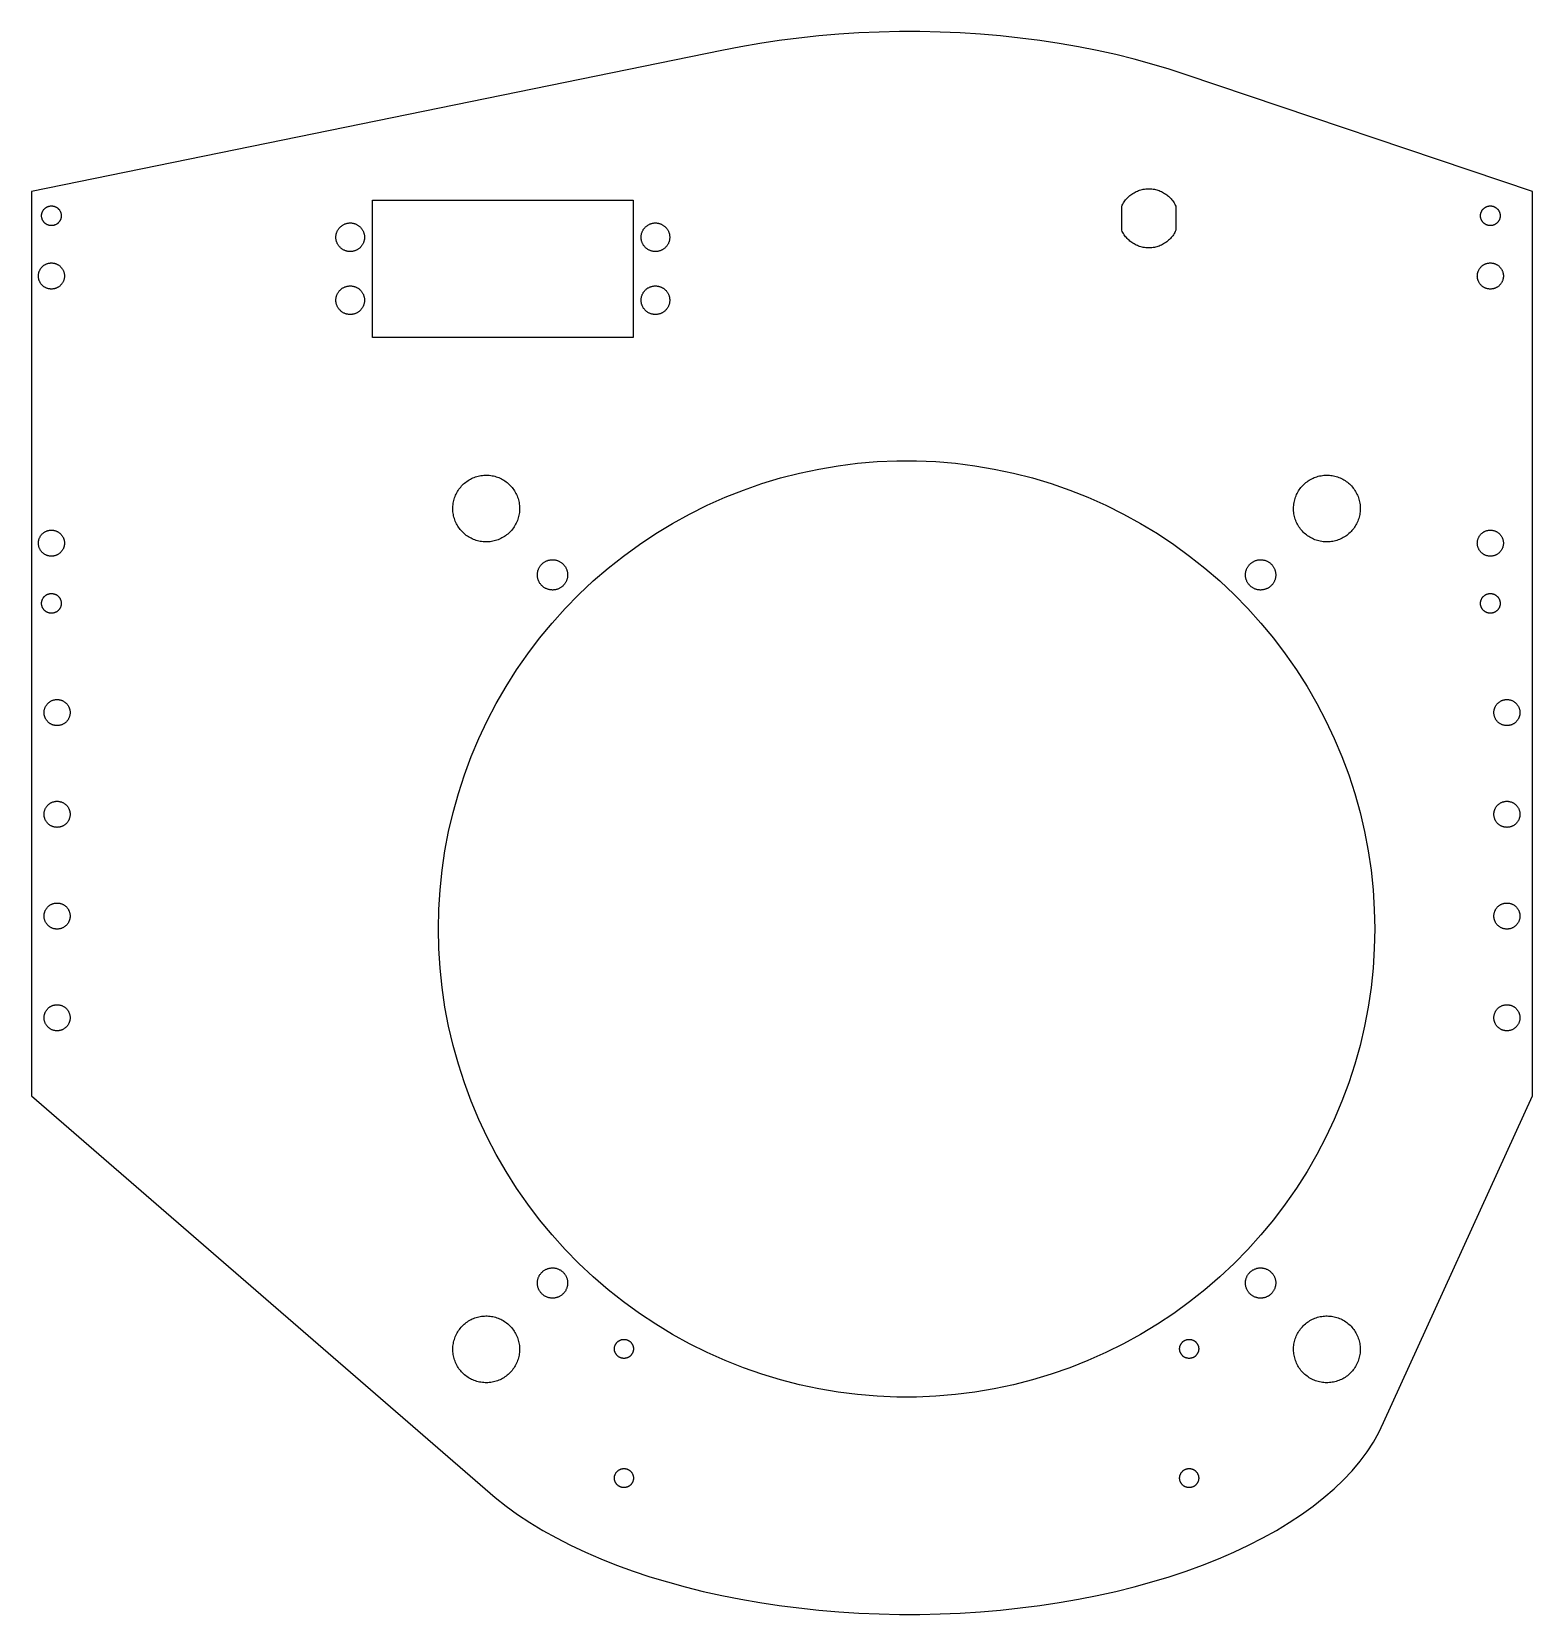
# Model space of a CAD drawing. Header units: metres. Extents: x -5.42 to 3.88, y -4.24 to 5.56.
import ezdxf

# ---------------------------------------------------------------- set-up
doc = ezdxf.new("R2010")
doc.units = ezdxf.units.M

msp = doc.modelspace()

# ---------------------------------------------------------------- linework, layer by layer
for p, q in [((-0.787994, 5.50073), (-0.908295, 5.48257)), ((-0.66629, 5.51636), (-0.787994, 5.50073)), ((-0.543381, 5.52942), (-0.66629, 5.51636)), ((-0.419495, 5.5399), (-0.543381, 5.52942)), ((-0.29483, 5.54778), (-0.419495, 5.5399)), ((-0.169617, 5.55304), (-0.29483, 5.54778)), ((-0.044067, 5.55566), (-0.169617, 5.55304)), ((0.081573, 5.55566), (-0.044067, 5.55566)), ((0.207108, 5.55304), (0.081573, 5.55566)), ((0.332321, 5.54778), (0.207108, 5.55304)), ((0.456985, 5.5399), (0.332321, 5.54778)), ((0.580887, 5.52942), (0.456985, 5.5399)), ((0.703796, 5.51636), (0.580887, 5.52942)), ((0.8255, 5.50073), (0.703796, 5.51636)), ((0.945801, 5.48257), (0.8255, 5.50073)), ((-1.14378, 5.43878), (-5.4175, 4.56599)), ((-1.02696, 5.46191), (-1.14378, 5.43878)), ((-0.908295, 5.48257), (-1.02696, 5.46191)), ((1.06445, 5.46191), (0.945801, 5.48257)), ((1.18129, 5.43878), (1.06445, 5.46191)), ((1.29608, 5.41324), (1.18129, 5.43878)), ((1.40863, 5.3853), (1.29608, 5.41324)), ((1.51874, 5.35503), (1.40863, 5.3853)), ((1.62622, 5.32248), (1.51874, 5.35503)), ((1.73088, 5.28772), (1.62622, 5.32248)), ((3.875, 4.56599), (1.73088, 5.28772)), ((-5.4175, 4.56599), (-5.4175, -1.034)), ((-3.30708, 3.6628), (-3.30708, 4.51279)), ((-3.30708, 4.51279), (-1.6929, 4.51279)), ((-1.6929, 4.51279), (-1.6929, 3.6628)), ((1.35188, 4.5076), (1.35652, 4.5137)), ((1.35652, 4.5137), (1.3614, 4.51961)), ((1.3614, 4.51961), (1.36655, 4.52531)), ((1.36655, 4.52531), (1.3719, 4.53079)), ((1.3719, 4.53079), (1.3775, 4.53604)), ((1.3775, 4.53604), (1.3833, 4.54105)), ((1.3833, 4.54105), (1.38931, 4.54581)), ((1.38931, 4.54581), (1.39551, 4.55032)), ((1.39551, 4.55032), (1.4019, 4.55457)), ((1.4019, 4.55457), (1.40846, 4.55853)), ((1.40846, 4.55853), (1.41518, 4.56223)), ((1.41518, 4.56223), (1.42204, 4.56564)), ((1.42204, 4.56564), (1.42905, 4.56876)), ((1.42905, 4.56876), (1.43617, 4.57158)), ((1.43617, 4.57158), (1.44342, 4.5741)), ((1.44342, 4.5741), (1.45076, 4.57632)), ((1.45076, 4.57632), (1.45819, 4.57823)), ((1.45819, 4.57823), (1.46568, 4.57982)), ((1.46568, 4.57982), (1.47325, 4.5811)), ((1.47325, 4.5811), (1.48085, 4.58206)), ((1.48085, 4.58206), (1.48849, 4.5827)), ((1.48849, 4.5827), (1.49615, 4.58302)), ((1.49615, 4.58302), (1.50383, 4.58302)), ((1.50383, 4.58302), (1.51149, 4.5827)), ((1.51149, 4.5827), (1.51913, 4.58206)), ((1.51913, 4.58206), (1.52673, 4.5811)), ((1.52673, 4.5811), (1.5343, 4.57982)), ((1.5343, 4.57982), (1.54179, 4.57823)), ((1.54179, 4.57823), (1.54922, 4.57632)), ((1.54922, 4.57632), (1.55656, 4.5741)), ((1.55656, 4.5741), (1.56381, 4.57158)), ((1.56381, 4.57158), (1.57094, 4.56876)), ((1.57094, 4.56876), (1.57794, 4.56564)), ((1.57794, 4.56564), (1.58481, 4.56223)), ((1.58481, 4.56223), (1.59152, 4.55853)), ((1.59152, 4.55853), (1.59808, 4.55457)), ((1.59808, 4.55457), (1.60448, 4.55032)), ((1.60448, 4.55032), (1.61067, 4.54581)), ((1.61067, 4.54581), (1.61668, 4.54105)), ((1.61668, 4.54105), (1.6225, 4.53604)), ((1.6225, 4.53604), (1.62808, 4.53079)), ((1.62808, 4.53079), (1.63344, 4.52531)), ((1.63344, 4.52531), (1.63858, 4.51961)), ((1.63858, 4.51961), (1.64346, 4.5137)), ((1.64346, 4.5137), (1.6481, 4.5076)), ((3.875, -1.034), (3.875, 4.56599)), ((-5.35602, 4.41574), (-5.35596, 4.41829)), ((-5.35596, 4.41318), (-5.35602, 4.41574)), ((-5.35596, 4.41829), (-5.3558, 4.42085)), ((-5.3558, 4.41063), (-5.35596, 4.41318)), ((-5.3558, 4.42085), (-5.35553, 4.42339)), ((-5.35553, 4.4081), (-5.3558, 4.41063)), ((-5.35553, 4.42339), (-5.35516, 4.42592)), ((-5.35516, 4.42592), (-5.35468, 4.42842)), ((-5.35468, 4.42842), (-5.3541, 4.43092)), ((-5.3541, 4.43092), (-5.35341, 4.43338)), ((-5.35341, 4.43338), (-5.35262, 4.43581)), ((-5.35262, 4.43581), (-5.35173, 4.4382)), ((-5.35173, 4.4382), (-5.35074, 4.44057)), ((-5.35074, 4.44057), (-5.34966, 4.44287)), ((-5.34966, 4.44287), (-5.34846, 4.44514)), ((-5.34846, 4.44514), (-5.34718, 4.44736)), ((-5.34718, 4.44736), (-5.34583, 4.44951)), ((-5.34583, 4.44951), (-5.34436, 4.45161)), ((-5.34436, 4.45161), (-5.34282, 4.45364)), ((-5.34282, 4.45364), (-5.34119, 4.45561)), ((-5.34119, 4.45561), (-5.33948, 4.45752)), ((-5.33948, 4.45752), (-5.33769, 4.45934)), ((-5.33769, 4.45934), (-5.33583, 4.46109)), ((-5.33583, 4.46109), (-5.33389, 4.46275)), ((-5.33389, 4.46275), (-5.33189, 4.46434)), ((-5.33189, 4.46434), (-5.32982, 4.46585)), ((-5.32982, 4.46585), (-5.3277, 4.46727)), ((-5.3277, 4.46727), (-5.3255, 4.46858)), ((-5.3255, 4.46858), (-5.32326, 4.46982)), ((-5.32326, 4.46982), (-5.32097, 4.47096)), ((-5.32097, 4.47096), (-5.31863, 4.472)), ((-5.31863, 4.472), (-5.31627, 4.47293)), ((-5.31627, 4.47293), (-5.31384, 4.47377)), ((-5.31384, 4.47377), (-5.3114, 4.47452)), ((-5.3114, 4.47452), (-5.30893, 4.47516)), ((-5.30893, 4.47516), (-5.30643, 4.47568)), ((-5.30643, 4.47568), (-5.30391, 4.4761)), ((-5.30391, 4.4761), (-5.30138, 4.47643)), ((-5.30138, 4.47643), (-5.29883, 4.47664)), ((-5.29883, 4.47664), (-5.29626, 4.47675)), ((-5.29626, 4.47675), (-5.29372, 4.47675)), ((-5.29372, 4.47675), (-5.29117, 4.47664)), ((-5.29117, 4.47664), (-5.28862, 4.47643)), ((-5.28862, 4.47643), (-5.28607, 4.4761)), ((-5.28607, 4.4761), (-5.28355, 4.47568)), ((-5.28355, 4.47568), (-5.28105, 4.47516)), ((-5.28105, 4.47516), (-5.27858, 4.47452)), ((-5.27858, 4.47452), (-5.27614, 4.47377)), ((-5.27614, 4.47377), (-5.27373, 4.47293)), ((-5.27373, 4.47293), (-5.27135, 4.472)), ((-5.27135, 4.472), (-5.26901, 4.47096)), ((-5.26901, 4.47096), (-5.26672, 4.46982)), ((-5.26672, 4.46982), (-5.26448, 4.46858)), ((-5.26448, 4.46858), (-5.2623, 4.46727)), ((-5.2623, 4.46727), (-5.26016, 4.46585)), ((-5.26016, 4.46585), (-5.2581, 4.46434)), ((-5.2581, 4.46434), (-5.25609, 4.46275)), ((-5.25609, 4.46275), (-5.25417, 4.46109)), ((-5.25417, 4.46109), (-5.2523, 4.45934)), ((-5.2523, 4.45934), (-5.2505, 4.45752)), ((-5.2505, 4.45752), (-5.24879, 4.45561)), ((-5.24879, 4.45561), (-5.24716, 4.45364)), ((-5.24716, 4.45364), (-5.24562, 4.45161)), ((-5.24562, 4.45161), (-5.24417, 4.44951)), ((-5.24417, 4.44951), (-5.2428, 4.44736)), ((-5.2428, 4.44736), (-5.24152, 4.44514)), ((-5.24152, 4.44514), (-5.24034, 4.44287)), ((-5.24034, 4.44287), (-5.23924, 4.44057)), ((-5.23924, 4.44057), (-5.23825, 4.4382)), ((-5.23825, 4.4382), (-5.23737, 4.43581)), ((-5.23737, 4.43581), (-5.23657, 4.43338)), ((-5.23657, 4.43338), (-5.23589, 4.43092)), ((-5.23589, 4.43092), (-5.23531, 4.42842)), ((-5.23531, 4.42842), (-5.23482, 4.42592)), ((-5.23482, 4.42592), (-5.23445, 4.42339)), ((-5.23445, 4.42339), (-5.23418, 4.42085)), ((-5.23418, 4.41063), (-5.23445, 4.4081)), ((-5.23418, 4.42085), (-5.23402, 4.41829)), ((-5.23402, 4.41318), (-5.23418, 4.41063)), ((-5.23402, 4.41829), (-5.23396, 4.41574)), ((-5.23396, 4.41574), (-5.23402, 4.41318)), ((1.33267, 4.47426), (1.33601, 4.48138)), ((1.33267, 4.32571), (1.33267, 4.47426)), ((1.33601, 4.48138), (1.33957, 4.48819)), ((1.33957, 4.48819), (1.3434, 4.49483)), ((1.3434, 4.49483), (1.3475, 4.5013)), ((1.3475, 4.5013), (1.35188, 4.5076)), ((1.6481, 4.5076), (1.65248, 4.5013)), ((1.65248, 4.5013), (1.65659, 4.49483)), ((1.65659, 4.49483), (1.66042, 4.48819)), ((1.66042, 4.48819), (1.66397, 4.48138)), ((1.66397, 4.48138), (1.66731, 4.47426)), ((1.66731, 4.47426), (1.66731, 4.32571)), ((3.55397, 4.41574), (3.55402, 4.41829)), ((3.55402, 4.41318), (3.55397, 4.41574)), ((3.55402, 4.41829), (3.55418, 4.42085)), ((3.55418, 4.41063), (3.55402, 4.41318)), ((3.55418, 4.42085), (3.55444, 4.42339)), ((3.55444, 4.4081), (3.55418, 4.41063)), ((3.55444, 4.42339), (3.55482, 4.42592)), ((3.55482, 4.42592), (3.5553, 4.42842)), ((3.5553, 4.42842), (3.55589, 4.43092)), ((3.55589, 4.43092), (3.55658, 4.43338)), ((3.55658, 4.43338), (3.55736, 4.43581)), ((3.55736, 4.43581), (3.55826, 4.4382)), ((3.55826, 4.4382), (3.55925, 4.44057)), ((3.55925, 4.44057), (3.56033, 4.44287)), ((3.56033, 4.44287), (3.56152, 4.44514)), ((3.56152, 4.44514), (3.56279, 4.44736)), ((3.56279, 4.44736), (3.56416, 4.44951)), ((3.56416, 4.44951), (3.56563, 4.45161)), ((3.56563, 4.45161), (3.56717, 4.45364)), ((3.56717, 4.45364), (3.5688, 4.45561)), ((3.5688, 4.45561), (3.57051, 4.45752)), ((3.57051, 4.45752), (3.5723, 4.45934)), ((3.5723, 4.45934), (3.57416, 4.46109)), ((3.57416, 4.46109), (3.5761, 4.46275)), ((3.5761, 4.46275), (3.57809, 4.46434)), ((3.57809, 4.46434), (3.58017, 4.46585)), ((3.58017, 4.46585), (3.58229, 4.46727)), ((3.58229, 4.46727), (3.58449, 4.46858)), ((3.58449, 4.46858), (3.58672, 4.46982)), ((3.58672, 4.46982), (3.589, 4.47096)), ((3.589, 4.47096), (3.59134, 4.472)), ((3.59134, 4.472), (3.59372, 4.47293)), ((3.59372, 4.47293), (3.59613, 4.47377)), ((3.59613, 4.47377), (3.59859, 4.47452)), ((3.59859, 4.47452), (3.60106, 4.47516)), ((3.60106, 4.47516), (3.60356, 4.47568)), ((3.60356, 4.47568), (3.60608, 4.4761)), ((3.60608, 4.4761), (3.60861, 4.47643)), ((3.60861, 4.47643), (3.61116, 4.47664)), ((3.61116, 4.47664), (3.61371, 4.47675)), ((3.61371, 4.47675), (3.61627, 4.47675)), ((3.61627, 4.47675), (3.61882, 4.47664)), ((3.61882, 4.47664), (3.62137, 4.47643)), ((3.62137, 4.47643), (3.6239, 4.4761)), ((3.6239, 4.4761), (3.62643, 4.47568)), ((3.62643, 4.47568), (3.62892, 4.47516)), ((3.62892, 4.47516), (3.63141, 4.47452)), ((3.63141, 4.47452), (3.63385, 4.47377)), ((3.63385, 4.47377), (3.63626, 4.47293)), ((3.63626, 4.47293), (3.63864, 4.472)), ((3.63864, 4.472), (3.64098, 4.47096)), ((3.64098, 4.47096), (3.64326, 4.46982)), ((3.64326, 4.46982), (3.64551, 4.46858)), ((3.64551, 4.46858), (3.64769, 4.46727)), ((3.64769, 4.46727), (3.64983, 4.46585)), ((3.64983, 4.46585), (3.65189, 4.46434)), ((3.65189, 4.46434), (3.65388, 4.46275)), ((3.65388, 4.46275), (3.65582, 4.46109)), ((3.65582, 4.46109), (3.65768, 4.45934)), ((3.65768, 4.45934), (3.65947, 4.45752)), ((3.65947, 4.45752), (3.66119, 4.45561)), ((3.66119, 4.45561), (3.66281, 4.45364)), ((3.66281, 4.45364), (3.66437, 4.45161)), ((3.66437, 4.45161), (3.66582, 4.44951)), ((3.66582, 4.44951), (3.66719, 4.44736)), ((3.66719, 4.44736), (3.66847, 4.44514)), ((3.66847, 4.44514), (3.66965, 4.44287)), ((3.66965, 4.44287), (3.67075, 4.44057)), ((3.67075, 4.44057), (3.67174, 4.4382)), ((3.67174, 4.4382), (3.67262, 4.43581)), ((3.67262, 4.43581), (3.67342, 4.43338)), ((3.67342, 4.43338), (3.6741, 4.43092)), ((3.6741, 4.43092), (3.67468, 4.42842)), ((3.67468, 4.42842), (3.67516, 4.42592)), ((3.67516, 4.42592), (3.67554, 4.42339)), ((3.67554, 4.42339), (3.6758, 4.42085)), ((3.6758, 4.41063), (3.67554, 4.4081)), ((3.6758, 4.42085), (3.67596, 4.41829)), ((3.67596, 4.41318), (3.6758, 4.41063)), ((3.67596, 4.41829), (3.67601, 4.41574)), ((3.67601, 4.41574), (3.67596, 4.41318)), ((-5.35516, 4.40556), (-5.35553, 4.4081)), ((-5.35468, 4.40305), (-5.35516, 4.40556)), ((-5.3541, 4.40056), (-5.35468, 4.40305)), ((-5.35341, 4.3981), (-5.3541, 4.40056)), ((-5.35262, 4.39568), (-5.35341, 4.3981)), ((-5.35173, 4.39328), (-5.35262, 4.39568)), ((-5.35074, 4.39091), (-5.35173, 4.39328)), ((-5.34966, 4.38861), (-5.35074, 4.39091)), ((-5.34846, 4.38634), (-5.34966, 4.38861)), ((-5.34718, 4.38412), (-5.34846, 4.38634)), ((-5.34583, 4.38197), (-5.34718, 4.38412)), ((-5.34436, 4.37987), (-5.34583, 4.38197)), ((-5.34282, 4.37784), (-5.34436, 4.37987)), ((-5.34119, 4.37587), (-5.34282, 4.37784)), ((-5.33948, 4.37396), (-5.34119, 4.37587)), ((-5.33769, 4.37215), (-5.33948, 4.37396)), ((-5.33583, 4.37039), (-5.33769, 4.37215)), ((-5.33389, 4.36871), (-5.33583, 4.37039)), ((-5.33189, 4.36713), (-5.33389, 4.36871)), ((-5.32982, 4.36563), (-5.33189, 4.36713)), ((-5.3277, 4.36421), (-5.32982, 4.36563)), ((-5.3255, 4.36288), (-5.3277, 4.36421)), ((-5.32326, 4.36166), (-5.3255, 4.36288)), ((-5.32097, 4.36052), (-5.32326, 4.36166)), ((-5.31863, 4.35948), (-5.32097, 4.36052)), ((-5.31627, 4.35855), (-5.31863, 4.35948)), ((-5.31384, 4.3577), (-5.31627, 4.35855)), ((-5.3114, 4.35696), (-5.31384, 4.3577)), ((-5.30893, 4.35632), (-5.3114, 4.35696)), ((-5.30643, 4.3558), (-5.30893, 4.35632)), ((-5.30391, 4.35538), (-5.30643, 4.3558)), ((-5.30138, 4.35506), (-5.30391, 4.35538)), ((-5.29883, 4.35484), (-5.30138, 4.35506)), ((-5.29626, 4.35474), (-5.29883, 4.35484)), ((-5.29372, 4.35474), (-5.29626, 4.35474)), ((-5.29117, 4.35484), (-5.29372, 4.35474)), ((-5.28862, 4.35506), (-5.29117, 4.35484)), ((-5.28607, 4.35538), (-5.28862, 4.35506)), ((-5.28355, 4.3558), (-5.28607, 4.35538)), ((-5.28105, 4.35632), (-5.28355, 4.3558)), ((-5.27858, 4.35696), (-5.28105, 4.35632)), ((-5.27614, 4.3577), (-5.27858, 4.35696)), ((-5.27373, 4.35855), (-5.27614, 4.3577)), ((-5.27135, 4.35948), (-5.27373, 4.35855)), ((-5.26901, 4.36052), (-5.27135, 4.35948)), ((-5.26672, 4.36166), (-5.26901, 4.36052)), ((-5.26448, 4.36288), (-5.26672, 4.36166)), ((-5.2623, 4.36421), (-5.26448, 4.36288)), ((-5.26016, 4.36563), (-5.2623, 4.36421)), ((-5.2581, 4.36713), (-5.26016, 4.36563)), ((-5.25609, 4.36871), (-5.2581, 4.36713)), ((-5.25417, 4.37039), (-5.25609, 4.36871)), ((-5.2523, 4.37215), (-5.25417, 4.37039)), ((-5.2505, 4.37396), (-5.2523, 4.37215)), ((-5.24879, 4.37587), (-5.2505, 4.37396)), ((-5.24716, 4.37784), (-5.24879, 4.37587)), ((-5.24562, 4.37987), (-5.24716, 4.37784)), ((-5.24417, 4.38197), (-5.24562, 4.37987)), ((-5.2428, 4.38412), (-5.24417, 4.38197)), ((-5.24152, 4.38634), (-5.2428, 4.38412)), ((-5.24034, 4.38861), (-5.24152, 4.38634)), ((-5.23924, 4.39091), (-5.24034, 4.38861)), ((-5.23825, 4.39328), (-5.23924, 4.39091)), ((-5.23737, 4.39568), (-5.23825, 4.39328)), ((-5.23657, 4.3981), (-5.23737, 4.39568)), ((-5.23589, 4.40056), (-5.23657, 4.3981)), ((-5.23531, 4.40305), (-5.23589, 4.40056)), ((-5.23482, 4.40556), (-5.23531, 4.40305)), ((-5.23445, 4.4081), (-5.23482, 4.40556)), ((-3.52911, 4.31004), (-3.52791, 4.31355)), ((-3.52791, 4.31355), (-3.52654, 4.317)), ((-3.52654, 4.317), (-3.52502, 4.32039)), ((-3.52502, 4.32039), (-3.52338, 4.32372)), ((-3.52338, 4.32372), (-3.52159, 4.32697)), ((-3.52159, 4.32697), (-3.51967, 4.33014)), ((-3.51967, 4.33014), (-3.51761, 4.33322)), ((-3.51761, 4.33322), (-3.51543, 4.33623)), ((-3.51543, 4.33623), (-3.51312, 4.33914)), ((-3.51312, 4.33914), (-3.5107, 4.34195)), ((-3.5107, 4.34195), (-3.50816, 4.34465)), ((-3.50816, 4.34465), (-3.50551, 4.34724)), ((-3.50551, 4.34724), (-3.50276, 4.34973)), ((-3.50276, 4.34973), (-3.49989, 4.3521)), ((-3.49989, 4.3521), (-3.49695, 4.35434)), ((-3.49695, 4.35434), (-3.4939, 4.35645)), ((-3.4939, 4.35645), (-3.49077, 4.35844)), ((-3.49077, 4.35844), (-3.48755, 4.36029)), ((-3.48755, 4.36029), (-3.48427, 4.36201)), ((-3.48427, 4.36201), (-3.48091, 4.36359)), ((-3.48091, 4.36359), (-3.47748, 4.36504)), ((-3.47748, 4.36504), (-3.474, 4.36632)), ((-3.474, 4.36632), (-3.47047, 4.36748)), ((-3.47047, 4.36748), (-3.4669, 4.36847)), ((-3.4669, 4.36847), (-3.46329, 4.36932)), ((-3.46329, 4.36932), (-3.45964, 4.37001)), ((-3.45964, 4.37001), (-3.45598, 4.37056)), ((-3.45598, 4.37056), (-3.45229, 4.37094)), ((-3.45229, 4.37094), (-3.44858, 4.37117)), ((-3.44858, 4.37117), (-3.44487, 4.37125)), ((-3.44487, 4.37125), (-3.44116, 4.37117)), ((-3.44116, 4.37117), (-3.43745, 4.37094)), ((-3.43745, 4.37094), (-3.43378, 4.37056)), ((-3.43378, 4.37056), (-3.4301, 4.37001)), ((-3.4301, 4.37001), (-3.42645, 4.36932)), ((-3.42645, 4.36932), (-3.42285, 4.36847)), ((-3.42285, 4.36847), (-3.41927, 4.36748)), ((-3.41927, 4.36748), (-3.41574, 4.36632)), ((-3.41574, 4.36632), (-3.41226, 4.36504)), ((-3.41226, 4.36504), (-3.40884, 4.36359)), ((-3.40884, 4.36359), (-3.40549, 4.36201)), ((-3.40549, 4.36201), (-3.40221, 4.36029)), ((-3.40221, 4.36029), (-3.39899, 4.35844)), ((-3.39899, 4.35844), (-3.39586, 4.35645)), ((-3.39586, 4.35645), (-3.39281, 4.35434)), ((-3.39281, 4.35434), (-3.38985, 4.3521)), ((-3.38985, 4.3521), (-3.38699, 4.34973)), ((-3.38699, 4.34973), (-3.38423, 4.34724)), ((-3.38423, 4.34724), (-3.38159, 4.34465)), ((-3.38159, 4.34465), (-3.37904, 4.34195)), ((-3.37904, 4.34195), (-3.37662, 4.33914)), ((-3.37662, 4.33914), (-3.37431, 4.33623)), ((-3.37431, 4.33623), (-3.37213, 4.33322)), ((-3.37213, 4.33322), (-3.37009, 4.33014)), ((-3.37009, 4.33014), (-3.36816, 4.32697)), ((-3.36816, 4.32697), (-3.36638, 4.32372)), ((-3.36638, 4.32372), (-3.36472, 4.32039)), ((-3.36472, 4.32039), (-3.36322, 4.317)), ((-3.36322, 4.317), (-3.36185, 4.31355)), ((-3.36185, 4.31355), (-3.36063, 4.31004)), ((-1.63936, 4.31004), (-1.63814, 4.31355)), ((-1.63814, 4.31355), (-1.63678, 4.317)), ((-1.63678, 4.317), (-1.63527, 4.32039)), ((-1.63527, 4.32039), (-1.63362, 4.32372)), ((-1.63362, 4.32372), (-1.63182, 4.32697)), ((-1.63182, 4.32697), (-1.6299, 4.33014)), ((-1.6299, 4.33014), (-1.62785, 4.33322)), ((-1.62785, 4.33322), (-1.62567, 4.33623)), ((-1.62567, 4.33623), (-1.62337, 4.33914)), ((-1.62337, 4.33914), (-1.62094, 4.34195)), ((-1.62094, 4.34195), (-1.61841, 4.34465)), ((-1.61841, 4.34465), (-1.61575, 4.34724)), ((-1.61575, 4.34724), (-1.61299, 4.34973)), ((-1.61299, 4.34973), (-1.61014, 4.3521)), ((-1.61014, 4.3521), (-1.60718, 4.35434)), ((-1.60718, 4.35434), (-1.60413, 4.35645)), ((-1.60413, 4.35645), (-1.601, 4.35844)), ((-1.601, 4.35844), (-1.59779, 4.36029)), ((-1.59779, 4.36029), (-1.5945, 4.36201)), ((-1.5945, 4.36201), (-1.59114, 4.36359)), ((-1.59114, 4.36359), (-1.58772, 4.36504)), ((-1.58772, 4.36504), (-1.58424, 4.36632)), ((-1.58424, 4.36632), (-1.58072, 4.36748)), ((-1.58072, 4.36748), (-1.57715, 4.36847)), ((-1.57715, 4.36847), (-1.57353, 4.36932)), ((-1.57353, 4.36932), (-1.56989, 4.37001)), ((-1.56989, 4.37001), (-1.56621, 4.37056)), ((-1.56621, 4.37056), (-1.56253, 4.37094)), ((-1.56253, 4.37094), (-1.55882, 4.37117)), ((-1.55882, 4.37117), (-1.55511, 4.37125)), ((-1.55511, 4.37125), (-1.55141, 4.37117)), ((-1.55141, 4.37117), (-1.5477, 4.37094)), ((-1.5477, 4.37094), (-1.54401, 4.37056)), ((-1.54401, 4.37056), (-1.54034, 4.37001)), ((-1.54034, 4.37001), (-1.5367, 4.36932)), ((-1.5367, 4.36932), (-1.53308, 4.36847)), ((-1.53308, 4.36847), (-1.52951, 4.36748)), ((-1.52951, 4.36748), (-1.52599, 4.36632)), ((-1.52599, 4.36632), (-1.52251, 4.36504)), ((-1.52251, 4.36504), (-1.51909, 4.36359)), ((-1.51909, 4.36359), (-1.51573, 4.36201)), ((-1.51573, 4.36201), (-1.51244, 4.36029)), ((-1.51244, 4.36029), (-1.50922, 4.35844)), ((-1.50922, 4.35844), (-1.50609, 4.35645)), ((-1.50609, 4.35645), (-1.50304, 4.35434)), ((-1.50304, 4.35434), (-1.50009, 4.3521)), ((-1.50009, 4.3521), (-1.49722, 4.34973)), ((-1.49722, 4.34973), (-1.49448, 4.34724)), ((-1.49448, 4.34724), (-1.49182, 4.34465)), ((-1.49182, 4.34465), (-1.48929, 4.34195)), ((-1.48929, 4.34195), (-1.48686, 4.33914)), ((-1.48686, 4.33914), (-1.48456, 4.33623)), ((-1.48456, 4.33623), (-1.48238, 4.33322)), ((-1.48238, 4.33322), (-1.48032, 4.33014)), ((-1.48032, 4.33014), (-1.47839, 4.32697)), ((-1.47839, 4.32697), (-1.47661, 4.32372)), ((-1.47661, 4.32372), (-1.47496, 4.32039)), ((-1.47496, 4.32039), (-1.47345, 4.317)), ((-1.47345, 4.317), (-1.47209, 4.31355)), ((-1.47209, 4.31355), (-1.47087, 4.31004)), ((1.33601, 4.31859), (1.33267, 4.32571)), ((1.33957, 4.3118), (1.33601, 4.31859)), ((1.3434, 4.30516), (1.33957, 4.3118)), ((1.66042, 4.3118), (1.65659, 4.30516)), ((1.66397, 4.31859), (1.66042, 4.3118)), ((1.66731, 4.32571), (1.66397, 4.31859)), ((3.55482, 4.40556), (3.55444, 4.4081)), ((3.5553, 4.40305), (3.55482, 4.40556)), ((3.55589, 4.40056), (3.5553, 4.40305)), ((3.55658, 4.3981), (3.55589, 4.40056)), ((3.55736, 4.39568), (3.55658, 4.3981)), ((3.55826, 4.39328), (3.55736, 4.39568)), ((3.55925, 4.39091), (3.55826, 4.39328)), ((3.56033, 4.38861), (3.55925, 4.39091)), ((3.56152, 4.38634), (3.56033, 4.38861)), ((3.56279, 4.38412), (3.56152, 4.38634)), ((3.56416, 4.38197), (3.56279, 4.38412)), ((3.56563, 4.37987), (3.56416, 4.38197)), ((3.56717, 4.37784), (3.56563, 4.37987)), ((3.5688, 4.37587), (3.56717, 4.37784)), ((3.57051, 4.37396), (3.5688, 4.37587)), ((3.5723, 4.37215), (3.57051, 4.37396)), ((3.57416, 4.37039), (3.5723, 4.37215)), ((3.5761, 4.36871), (3.57416, 4.37039)), ((3.57809, 4.36713), (3.5761, 4.36871)), ((3.58017, 4.36563), (3.57809, 4.36713)), ((3.58229, 4.36421), (3.58017, 4.36563)), ((3.58449, 4.36288), (3.58229, 4.36421)), ((3.58672, 4.36166), (3.58449, 4.36288)), ((3.589, 4.36052), (3.58672, 4.36166)), ((3.59134, 4.35948), (3.589, 4.36052)), ((3.59372, 4.35855), (3.59134, 4.35948)), ((3.59613, 4.3577), (3.59372, 4.35855)), ((3.59859, 4.35696), (3.59613, 4.3577)), ((3.60106, 4.35632), (3.59859, 4.35696)), ((3.60356, 4.3558), (3.60106, 4.35632)), ((3.60608, 4.35538), (3.60356, 4.3558)), ((3.60861, 4.35506), (3.60608, 4.35538)), ((3.61116, 4.35484), (3.60861, 4.35506)), ((3.61371, 4.35474), (3.61116, 4.35484)), ((3.61627, 4.35474), (3.61371, 4.35474)), ((3.61882, 4.35484), (3.61627, 4.35474)), ((3.62137, 4.35506), (3.61882, 4.35484)), ((3.6239, 4.35538), (3.62137, 4.35506)), ((3.62643, 4.3558), (3.6239, 4.35538)), ((3.62892, 4.35632), (3.62643, 4.3558)), ((3.63141, 4.35696), (3.62892, 4.35632)), ((3.63385, 4.3577), (3.63141, 4.35696)), ((3.63626, 4.35855), (3.63385, 4.3577)), ((3.63864, 4.35948), (3.63626, 4.35855)), ((3.64098, 4.36052), (3.63864, 4.35948)), ((3.64326, 4.36166), (3.64098, 4.36052)), ((3.64551, 4.36288), (3.64326, 4.36166)), ((3.64769, 4.36421), (3.64551, 4.36288)), ((3.64983, 4.36563), (3.64769, 4.36421)), ((3.65189, 4.36713), (3.64983, 4.36563)), ((3.65388, 4.36871), (3.65189, 4.36713)), ((3.65582, 4.37039), (3.65388, 4.36871)), ((3.65768, 4.37215), (3.65582, 4.37039)), ((3.65947, 4.37396), (3.65768, 4.37215)), ((3.66119, 4.37587), (3.65947, 4.37396)), ((3.66281, 4.37784), (3.66119, 4.37587)), ((3.66437, 4.37987), (3.66281, 4.37784)), ((3.66582, 4.38197), (3.66437, 4.37987)), ((3.66719, 4.38412), (3.66582, 4.38197)), ((3.66847, 4.38634), (3.66719, 4.38412)), ((3.66965, 4.38861), (3.66847, 4.38634)), ((3.67075, 4.39091), (3.66965, 4.38861)), ((3.67174, 4.39328), (3.67075, 4.39091)), ((3.67262, 4.39568), (3.67174, 4.39328)), ((3.67342, 4.3981), (3.67262, 4.39568)), ((3.6741, 4.40056), (3.67342, 4.3981)), ((3.67468, 4.40305), (3.6741, 4.40056)), ((3.67516, 4.40556), (3.67468, 4.40305)), ((3.67554, 4.4081), (3.67516, 4.40556)), ((-3.53343, 4.28453), (-3.53328, 4.28824)), ((-3.53343, 4.28081), (-3.53343, 4.28453)), ((-3.53328, 4.27711), (-3.53343, 4.28081)), ((-3.53328, 4.28824), (-3.53297, 4.29193)), ((-3.53297, 4.27341), (-3.53328, 4.27711)), ((-3.53297, 4.29193), (-3.5325, 4.29561)), ((-3.5325, 4.26973), (-3.53297, 4.27341)), ((-3.5325, 4.29561), (-3.53189, 4.29927)), ((-3.53189, 4.26607), (-3.5325, 4.26973)), ((-3.53189, 4.29927), (-3.53111, 4.3029)), ((-3.53111, 4.26244), (-3.53189, 4.26607)), ((-3.53111, 4.3029), (-3.5302, 4.30649)), ((-3.5302, 4.25885), (-3.53111, 4.26244)), ((-3.5302, 4.30649), (-3.52911, 4.31004)), ((-3.52911, 4.25529), (-3.5302, 4.25885)), ((-3.52791, 4.25179), (-3.52911, 4.25529)), ((-3.52654, 4.24834), (-3.52791, 4.25179)), ((-3.52502, 4.24495), (-3.52654, 4.24834)), ((-3.52338, 4.24162), (-3.52502, 4.24495)), ((-3.52159, 4.23837), (-3.52338, 4.24162)), ((-3.51967, 4.2352), (-3.52159, 4.23837)), ((-3.51761, 4.23212), (-3.51967, 4.2352)), ((-3.51543, 4.22911), (-3.51761, 4.23212)), ((-3.51312, 4.22621), (-3.51543, 4.22911)), ((-3.5107, 4.22339), (-3.51312, 4.22621)), ((-3.50816, 4.22069), (-3.5107, 4.22339)), ((-3.50551, 4.21809), (-3.50816, 4.22069)), ((-3.50276, 4.21561), (-3.50551, 4.21809)), ((-3.49989, 4.21324), (-3.50276, 4.21561)), ((-3.38699, 4.21561), (-3.38985, 4.21324)), ((-3.38423, 4.21809), (-3.38699, 4.21561)), ((-3.38159, 4.22069), (-3.38423, 4.21809)), ((-3.37904, 4.22339), (-3.38159, 4.22069)), ((-3.37662, 4.22621), (-3.37904, 4.22339)), ((-3.37431, 4.22911), (-3.37662, 4.22621)), ((-3.37213, 4.23212), (-3.37431, 4.22911)), ((-3.37009, 4.2352), (-3.37213, 4.23212)), ((-3.36816, 4.23837), (-3.37009, 4.2352)), ((-3.36638, 4.24162), (-3.36816, 4.23837)), ((-3.36472, 4.24495), (-3.36638, 4.24162)), ((-3.36322, 4.24834), (-3.36472, 4.24495)), ((-3.36185, 4.25179), (-3.36322, 4.24834)), ((-3.36063, 4.25529), (-3.36185, 4.25179)), ((-3.36063, 4.31004), (-3.35956, 4.30649)), ((-3.35956, 4.25885), (-3.36063, 4.25529)), ((-3.35956, 4.30649), (-3.35863, 4.3029)), ((-3.35863, 4.26244), (-3.35956, 4.25885)), ((-3.35863, 4.3029), (-3.35786, 4.29927)), ((-3.35786, 4.26607), (-3.35863, 4.26244)), ((-3.35786, 4.29927), (-3.35724, 4.29561)), ((-3.35724, 4.26973), (-3.35786, 4.26607)), ((-3.35724, 4.29561), (-3.35678, 4.29193)), ((-3.35678, 4.27341), (-3.35724, 4.26973)), ((-3.35678, 4.29193), (-3.35646, 4.28824)), ((-3.35646, 4.27711), (-3.35678, 4.27341)), ((-3.35646, 4.28824), (-3.35631, 4.28453)), ((-3.35631, 4.28081), (-3.35646, 4.27711)), ((-3.35631, 4.28453), (-3.35631, 4.28081)), ((-1.64368, 4.28453), (-1.64352, 4.28824)), ((-1.64368, 4.28081), (-1.64368, 4.28453)), ((-1.64352, 4.27711), (-1.64368, 4.28081)), ((-1.64352, 4.28824), (-1.6432, 4.29193)), ((-1.6432, 4.27341), (-1.64352, 4.27711)), ((-1.6432, 4.29193), (-1.64275, 4.29561)), ((-1.64275, 4.26973), (-1.6432, 4.27341)), ((-1.64275, 4.29561), (-1.64212, 4.29927)), ((-1.64212, 4.26607), (-1.64275, 4.26973)), ((-1.64212, 4.29927), (-1.64136, 4.3029)), ((-1.64136, 4.26244), (-1.64212, 4.26607)), ((-1.64136, 4.3029), (-1.64043, 4.30649)), ((-1.64043, 4.25885), (-1.64136, 4.26244)), ((-1.64043, 4.30649), (-1.63936, 4.31004)), ((-1.63936, 4.25529), (-1.64043, 4.25885)), ((-1.63814, 4.25179), (-1.63936, 4.25529)), ((-1.63678, 4.24834), (-1.63814, 4.25179)), ((-1.63527, 4.24495), (-1.63678, 4.24834)), ((-1.63362, 4.24162), (-1.63527, 4.24495)), ((-1.63182, 4.23837), (-1.63362, 4.24162)), ((-1.6299, 4.2352), (-1.63182, 4.23837)), ((-1.62785, 4.23212), (-1.6299, 4.2352)), ((-1.62567, 4.22911), (-1.62785, 4.23212)), ((-1.62337, 4.22621), (-1.62567, 4.22911)), ((-1.62094, 4.22339), (-1.62337, 4.22621)), ((-1.61841, 4.22069), (-1.62094, 4.22339)), ((-1.61575, 4.21809), (-1.61841, 4.22069)), ((-1.61299, 4.21561), (-1.61575, 4.21809)), ((-1.61014, 4.21324), (-1.61299, 4.21561)), ((-1.49722, 4.21561), (-1.50009, 4.21324)), ((-1.49448, 4.21809), (-1.49722, 4.21561)), ((-1.49182, 4.22069), (-1.49448, 4.21809)), ((-1.48929, 4.22339), (-1.49182, 4.22069)), ((-1.48686, 4.22621), (-1.48929, 4.22339)), ((-1.48456, 4.22911), (-1.48686, 4.22621)), ((-1.48238, 4.23212), (-1.48456, 4.22911)), ((-1.48032, 4.2352), (-1.48238, 4.23212)), ((-1.47839, 4.23837), (-1.48032, 4.2352)), ((-1.47661, 4.24162), (-1.47839, 4.23837)), ((-1.47496, 4.24495), (-1.47661, 4.24162)), ((-1.47345, 4.24834), (-1.47496, 4.24495)), ((-1.47209, 4.25179), (-1.47345, 4.24834)), ((-1.47087, 4.25529), (-1.47209, 4.25179)), ((-1.47087, 4.31004), (-1.46979, 4.30649)), ((-1.46979, 4.25885), (-1.47087, 4.25529)), ((-1.46979, 4.30649), (-1.46887, 4.3029)), ((-1.46887, 4.26244), (-1.46979, 4.25885)), ((-1.46887, 4.3029), (-1.46809, 4.29927)), ((-1.46809, 4.26607), (-1.46887, 4.26244)), ((-1.46809, 4.29927), (-1.46748, 4.29561)), ((-1.46748, 4.26973), (-1.46809, 4.26607)), ((-1.46748, 4.29561), (-1.46701, 4.29193)), ((-1.46701, 4.27341), (-1.46748, 4.26973)), ((-1.46701, 4.29193), (-1.46671, 4.28824)), ((-1.46671, 4.27711), (-1.46701, 4.27341)), ((-1.46671, 4.28824), (-1.46655, 4.28453)), ((-1.46655, 4.28081), (-1.46671, 4.27711)), ((-1.46655, 4.28453), (-1.46655, 4.28081)), ((1.3475, 4.29868), (1.3434, 4.30516)), ((1.35188, 4.29239), (1.3475, 4.29868)), ((1.35652, 4.28629), (1.35188, 4.29239)), ((1.3614, 4.28036), (1.35652, 4.28629)), ((1.36655, 4.27467), (1.3614, 4.28036)), ((1.3719, 4.2692), (1.36655, 4.27467)), ((1.3775, 4.26395), (1.3719, 4.2692)), ((1.3833, 4.25894), (1.3775, 4.26395)), ((1.38931, 4.25417), (1.3833, 4.25894)), ((1.39551, 4.24966), (1.38931, 4.25417)), ((1.4019, 4.24542), (1.39551, 4.24966)), ((1.40846, 4.24146), (1.4019, 4.24542)), ((1.41518, 4.23776), (1.40846, 4.24146)), ((1.42204, 4.23434), (1.41518, 4.23776)), ((1.42905, 4.23123), (1.42204, 4.23434)), ((1.43617, 4.22841), (1.42905, 4.23123)), ((1.44342, 4.22588), (1.43617, 4.22841)), ((1.45076, 4.22366), (1.44342, 4.22588)), ((1.45819, 4.22176), (1.45076, 4.22366)), ((1.46568, 4.22017), (1.45819, 4.22176)), ((1.47325, 4.21889), (1.46568, 4.22017)), ((1.48085, 4.21793), (1.47325, 4.21889)), ((1.48849, 4.21729), (1.48085, 4.21793)), ((1.49615, 4.21696), (1.48849, 4.21729)), ((1.50383, 4.21696), (1.49615, 4.21696)), ((1.51149, 4.21729), (1.50383, 4.21696)), ((1.51913, 4.21793), (1.51149, 4.21729)), ((1.52673, 4.21889), (1.51913, 4.21793)), ((1.5343, 4.22017), (1.52673, 4.21889)), ((1.54179, 4.22176), (1.5343, 4.22017)), ((1.54922, 4.22366), (1.54179, 4.22176)), ((1.55656, 4.22588), (1.54922, 4.22366)), ((1.56381, 4.22841), (1.55656, 4.22588)), ((1.57094, 4.23123), (1.56381, 4.22841)), ((1.57794, 4.23434), (1.57094, 4.23123)), ((1.58481, 4.23776), (1.57794, 4.23434)), ((1.59152, 4.24146), (1.58481, 4.23776)), ((1.59808, 4.24542), (1.59152, 4.24146)), ((1.60448, 4.24966), (1.59808, 4.24542)), ((1.61067, 4.25417), (1.60448, 4.24966)), ((1.61668, 4.25894), (1.61067, 4.25417)), ((1.6225, 4.26395), (1.61668, 4.25894)), ((1.62808, 4.2692), (1.6225, 4.26395)), ((1.63344, 4.27467), (1.62808, 4.2692)), ((1.63858, 4.28036), (1.63344, 4.27467)), ((1.64346, 4.28629), (1.63858, 4.28036)), ((1.6481, 4.29239), (1.64346, 4.28629)), ((1.65248, 4.29868), (1.6481, 4.29239)), ((1.65659, 4.30516), (1.65248, 4.29868)), ((-5.33238, 4.11426), (-5.32936, 4.11577)), ((-5.32936, 4.11577), (-5.32626, 4.11714)), ((-5.32626, 4.11714), (-5.32312, 4.11839)), ((-5.32312, 4.11839), (-5.31993, 4.11949)), ((-5.31993, 4.11949), (-5.3167, 4.12048)), ((-5.3167, 4.12048), (-5.31342, 4.12132)), ((-5.31342, 4.12132), (-5.31012, 4.12202)), ((-5.31012, 4.12202), (-5.30678, 4.12259)), ((-5.30678, 4.12259), (-5.30344, 4.123)), ((-5.30344, 4.123), (-5.30006, 4.12329)), ((-5.30006, 4.12329), (-5.29668, 4.12343)), ((-5.29668, 4.12343), (-5.2933, 4.12343)), ((-5.2933, 4.12343), (-5.28993, 4.12329)), ((-5.28993, 4.12329), (-5.28656, 4.123)), ((-5.28656, 4.123), (-5.2832, 4.12259)), ((-5.2832, 4.12259), (-5.27988, 4.12202)), ((-5.27988, 4.12202), (-5.27657, 4.12132)), ((-5.27657, 4.12132), (-5.27328, 4.12048)), ((-5.27328, 4.12048), (-5.27005, 4.11949)), ((-5.27005, 4.11949), (-5.26686, 4.11839)), ((-5.26686, 4.11839), (-5.26372, 4.11714)), ((-5.26372, 4.11714), (-5.26064, 4.11577)), ((-5.26064, 4.11577), (-5.2576, 4.11426)), ((-3.49695, 4.211), (-3.49989, 4.21324)), ((-3.4939, 4.20889), (-3.49695, 4.211)), ((-3.49077, 4.20689), (-3.4939, 4.20889)), ((-3.48755, 4.20505), (-3.49077, 4.20689)), ((-3.48427, 4.20332), (-3.48755, 4.20505)), ((-3.48091, 4.20175), (-3.48427, 4.20332)), ((-3.47748, 4.2003), (-3.48091, 4.20175)), ((-3.474, 4.19902), (-3.47748, 4.2003)), ((-3.47047, 4.19786), (-3.474, 4.19902)), ((-3.4669, 4.19687), (-3.47047, 4.19786)), ((-3.46329, 4.19603), (-3.4669, 4.19687)), ((-3.45964, 4.19533), (-3.46329, 4.19603)), ((-3.45598, 4.19478), (-3.45964, 4.19533)), ((-3.45229, 4.1944), (-3.45598, 4.19478)), ((-3.44858, 4.19417), (-3.45229, 4.1944)), ((-3.44487, 4.19409), (-3.44858, 4.19417)), ((-3.44116, 4.19417), (-3.44487, 4.19409)), ((-3.43745, 4.1944), (-3.44116, 4.19417)), ((-3.43378, 4.19478), (-3.43745, 4.1944)), ((-3.4301, 4.19533), (-3.43378, 4.19478)), ((-3.42645, 4.19603), (-3.4301, 4.19533)), ((-3.42285, 4.19687), (-3.42645, 4.19603)), ((-3.41927, 4.19786), (-3.42285, 4.19687)), ((-3.41574, 4.19902), (-3.41927, 4.19786)), ((-3.41226, 4.2003), (-3.41574, 4.19902)), ((-3.40884, 4.20175), (-3.41226, 4.2003)), ((-3.40549, 4.20332), (-3.40884, 4.20175)), ((-3.40221, 4.20505), (-3.40549, 4.20332)), ((-3.39899, 4.20689), (-3.40221, 4.20505)), ((-3.39586, 4.20889), (-3.39899, 4.20689)), ((-3.39281, 4.211), (-3.39586, 4.20889)), ((-3.38985, 4.21324), (-3.39281, 4.211)), ((-1.60718, 4.211), (-1.61014, 4.21324)), ((-1.60413, 4.20889), (-1.60718, 4.211)), ((-1.601, 4.20689), (-1.60413, 4.20889)), ((-1.59779, 4.20505), (-1.601, 4.20689)), ((-1.5945, 4.20332), (-1.59779, 4.20505)), ((-1.59114, 4.20175), (-1.5945, 4.20332)), ((-1.58772, 4.2003), (-1.59114, 4.20175)), ((-1.58424, 4.19902), (-1.58772, 4.2003)), ((-1.58072, 4.19786), (-1.58424, 4.19902)), ((-1.57715, 4.19687), (-1.58072, 4.19786)), ((-1.57353, 4.19603), (-1.57715, 4.19687)), ((-1.56989, 4.19533), (-1.57353, 4.19603)), ((-1.56621, 4.19478), (-1.56989, 4.19533)), ((-1.56253, 4.1944), (-1.56621, 4.19478)), ((-1.55882, 4.19417), (-1.56253, 4.1944)), ((-1.55511, 4.19409), (-1.55882, 4.19417)), ((-1.55141, 4.19417), (-1.55511, 4.19409)), ((-1.5477, 4.1944), (-1.55141, 4.19417)), ((-1.54401, 4.19478), (-1.5477, 4.1944)), ((-1.54034, 4.19533), (-1.54401, 4.19478)), ((-1.5367, 4.19603), (-1.54034, 4.19533)), ((-1.53308, 4.19687), (-1.5367, 4.19603)), ((-1.52951, 4.19786), (-1.53308, 4.19687)), ((-1.52599, 4.19902), (-1.52951, 4.19786)), ((-1.52251, 4.2003), (-1.52599, 4.19902)), ((-1.51909, 4.20175), (-1.52251, 4.2003)), ((-1.51573, 4.20332), (-1.51909, 4.20175)), ((-1.51244, 4.20505), (-1.51573, 4.20332)), ((-1.50922, 4.20689), (-1.51244, 4.20505)), ((-1.50609, 4.20889), (-1.50922, 4.20689)), ((-1.50304, 4.211), (-1.50609, 4.20889)), ((-1.50009, 4.21324), (-1.50304, 4.211)), ((3.57761, 4.11426), (3.58063, 4.11577)), ((3.58063, 4.11577), (3.58371, 4.11714)), ((3.58371, 4.11714), (3.58685, 4.11839)), ((3.58685, 4.11839), (3.59006, 4.11949)), ((3.59006, 4.11949), (3.59329, 4.12048)), ((3.59329, 4.12048), (3.59656, 4.12132)), ((3.59656, 4.12132), (3.59987, 4.12202)), ((3.59987, 4.12202), (3.60321, 4.12259)), ((3.60321, 4.12259), (3.60655, 4.123)), ((3.60655, 4.123), (3.60992, 4.12329)), ((3.60992, 4.12329), (3.6133, 4.12343)), ((3.6133, 4.12343), (3.61668, 4.12343)), ((3.61668, 4.12343), (3.62006, 4.12329)), ((3.62006, 4.12329), (3.62343, 4.123)), ((3.62343, 4.123), (3.62679, 4.12259)), ((3.62679, 4.12259), (3.63011, 4.12202)), ((3.63011, 4.12202), (3.63342, 4.12132)), ((3.63342, 4.12132), (3.6367, 4.12048)), ((3.6367, 4.12048), (3.63994, 4.11949)), ((3.63994, 4.11949), (3.64313, 4.11839)), ((3.64313, 4.11839), (3.64627, 4.11714)), ((3.64627, 4.11714), (3.64935, 4.11577)), ((3.64935, 4.11577), (3.65239, 4.11426)), ((-5.3757, 4.04274), (-5.37563, 4.04613)), ((-5.37563, 4.03937), (-5.3757, 4.04274)), ((-5.37563, 4.04613), (-5.37541, 4.0495)), ((-5.37541, 4.03598), (-5.37563, 4.03937)), ((-5.37541, 4.0495), (-5.37506, 4.05286)), ((-5.37506, 4.03262), (-5.37541, 4.03598)), ((-5.37506, 4.05286), (-5.37457, 4.0562)), ((-5.37457, 4.02928), (-5.37506, 4.03262)), ((-5.37457, 4.0562), (-5.37393, 4.05952)), ((-5.37393, 4.02596), (-5.37457, 4.02928)), ((-5.37393, 4.05952), (-5.37317, 4.06281)), ((-5.37317, 4.02267), (-5.37393, 4.02596)), ((-5.37317, 4.06281), (-5.37225, 4.06607)), ((-5.37225, 4.01941), (-5.37317, 4.02267)), ((-5.37225, 4.06607), (-5.37122, 4.06929)), ((-5.37122, 4.0162), (-5.37225, 4.01941)), ((-5.37122, 4.06929), (-5.37004, 4.07245)), ((-5.37004, 4.07245), (-5.36873, 4.07556)), ((-5.36873, 4.07556), (-5.36728, 4.07863)), ((-5.36728, 4.07863), (-5.36572, 4.08162)), ((-5.36572, 4.08162), (-5.36403, 4.08455)), ((-5.36403, 4.08455), (-5.36221, 4.0874)), ((-5.36221, 4.0874), (-5.36029, 4.09018)), ((-5.36029, 4.09018), (-5.35825, 4.09286)), ((-5.35825, 4.09286), (-5.35609, 4.09547)), ((-5.35609, 4.09547), (-5.35382, 4.09799)), ((-5.35382, 4.09799), (-5.35146, 4.1004)), ((-5.35146, 4.1004), (-5.349, 4.10272)), ((-5.349, 4.10272), (-5.34644, 4.10493)), ((-5.34644, 4.10493), (-5.3438, 4.10703)), ((-5.3438, 4.10703), (-5.34105, 4.10901)), ((-5.34105, 4.10901), (-5.33824, 4.11089)), ((-5.33824, 4.11089), (-5.33534, 4.11264)), ((-5.33534, 4.11264), (-5.33238, 4.11426)), ((-5.2576, 4.11426), (-5.25464, 4.11264)), ((-5.25464, 4.11264), (-5.25175, 4.11089)), ((-5.25175, 4.11089), (-5.24893, 4.10901)), ((-5.24893, 4.10901), (-5.2462, 4.10703)), ((-5.2462, 4.10703), (-5.24355, 4.10493)), ((-5.24355, 4.10493), (-5.24098, 4.10272)), ((-5.24098, 4.10272), (-5.23853, 4.1004)), ((-5.23853, 4.1004), (-5.23616, 4.09799)), ((-5.23616, 4.09799), (-5.2339, 4.09547)), ((-5.2339, 4.09547), (-5.23174, 4.09286)), ((-5.23174, 4.09286), (-5.22971, 4.09018)), ((-5.22971, 4.09018), (-5.22777, 4.0874)), ((-5.22777, 4.0874), (-5.22595, 4.08455)), ((-5.22595, 4.08455), (-5.22427, 4.08162)), ((-5.22427, 4.08162), (-5.2227, 4.07863)), ((-5.2227, 4.07863), (-5.22127, 4.07556)), ((-5.22127, 4.07556), (-5.21996, 4.07245)), ((-5.21996, 4.07245), (-5.21878, 4.06929)), ((-5.21878, 4.06929), (-5.21773, 4.06607)), ((-5.21773, 4.01941), (-5.21878, 4.0162)), ((-5.21773, 4.06607), (-5.21683, 4.06281)), ((-5.21683, 4.02267), (-5.21773, 4.01941)), ((-5.21683, 4.06281), (-5.21605, 4.05952)), ((-5.21605, 4.02596), (-5.21683, 4.02267)), ((-5.21605, 4.05952), (-5.21541, 4.0562)), ((-5.21541, 4.02928), (-5.21605, 4.02596)), ((-5.21541, 4.0562), (-5.21492, 4.05286)), ((-5.21492, 4.03262), (-5.21541, 4.02928)), ((-5.21492, 4.05286), (-5.21457, 4.0495)), ((-5.21457, 4.03598), (-5.21492, 4.03262)), ((-5.21457, 4.0495), (-5.21436, 4.04613)), ((-5.21436, 4.03937), (-5.21457, 4.03598)), ((-5.21436, 4.04613), (-5.21428, 4.04274)), ((-5.21428, 4.04274), (-5.21436, 4.03937)), ((3.53429, 4.04274), (3.53435, 4.04613)), ((3.53435, 4.03937), (3.53429, 4.04274)), ((3.53435, 4.04613), (3.53456, 4.0495)), ((3.53456, 4.03598), (3.53435, 4.03937)), ((3.53456, 4.0495), (3.53493, 4.05286)), ((3.53493, 4.03262), (3.53456, 4.03598)), ((3.53493, 4.05286), (3.53542, 4.0562)), ((3.53542, 4.02928), (3.53493, 4.03262)), ((3.53542, 4.0562), (3.53604, 4.05952)), ((3.53604, 4.02596), (3.53542, 4.02928)), ((3.53604, 4.05952), (3.53682, 4.06281)), ((3.53682, 4.02267), (3.53604, 4.02596)), ((3.53682, 4.06281), (3.53773, 4.06607)), ((3.53773, 4.01941), (3.53682, 4.02267)), ((3.53773, 4.06607), (3.53877, 4.06929)), ((3.53877, 4.0162), (3.53773, 4.01941)), ((3.53877, 4.06929), (3.53995, 4.07245)), ((3.53995, 4.07245), (3.54126, 4.07556)), ((3.54126, 4.07556), (3.54269, 4.07863)), ((3.54269, 4.07863), (3.54427, 4.08162)), ((3.54427, 4.08162), (3.54596, 4.08455)), ((3.54596, 4.08455), (3.54778, 4.0874)), ((3.54778, 4.0874), (3.5497, 4.09018)), ((3.5497, 4.09018), (3.55174, 4.09286)), ((3.55174, 4.09286), (3.55389, 4.09547)), ((3.55389, 4.09547), (3.55615, 4.09799)), ((3.55615, 4.09799), (3.55852, 4.1004)), ((3.55852, 4.1004), (3.56099, 4.10272)), ((3.56099, 4.10272), (3.56355, 4.10493)), ((3.56355, 4.10493), (3.56619, 4.10703)), ((3.56619, 4.10703), (3.56892, 4.10901)), ((3.56892, 4.10901), (3.57175, 4.11089)), ((3.57175, 4.11089), (3.57465, 4.11264)), ((3.57465, 4.11264), (3.57761, 4.11426)), ((3.65239, 4.11426), (3.65535, 4.11264)), ((3.65535, 4.11264), (3.65823, 4.11089)), ((3.65823, 4.11089), (3.66106, 4.10901)), ((3.66106, 4.10901), (3.66379, 4.10703)), ((3.66379, 4.10703), (3.66644, 4.10493)), ((3.66644, 4.10493), (3.66899, 4.10272)), ((3.66899, 4.10272), (3.67146, 4.1004)), ((3.67146, 4.1004), (3.67383, 4.09799)), ((3.67383, 4.09799), (3.67609, 4.09547)), ((3.67609, 4.09547), (3.67824, 4.09286)), ((3.67824, 4.09286), (3.68028, 4.09018)), ((3.68028, 4.09018), (3.68222, 4.0874)), ((3.68222, 4.0874), (3.68402, 4.08455)), ((3.68402, 4.08455), (3.68571, 4.08162)), ((3.68571, 4.08162), (3.68729, 4.07863)), ((3.68729, 4.07863), (3.68872, 4.07556)), ((3.68872, 4.07556), (3.69003, 4.07245)), ((3.69003, 4.07245), (3.69121, 4.06929)), ((3.69121, 4.06929), (3.69226, 4.06607)), ((3.69226, 4.01941), (3.69121, 4.0162)), ((3.69226, 4.06607), (3.69316, 4.06281)), ((3.69316, 4.02267), (3.69226, 4.01941)), ((3.69316, 4.06281), (3.69394, 4.05952)), ((3.69394, 4.02596), (3.69316, 4.02267)), ((3.69394, 4.05952), (3.69456, 4.0562)), ((3.69456, 4.02928), (3.69394, 4.02596)), ((3.69456, 4.0562), (3.69507, 4.05286)), ((3.69507, 4.03262), (3.69456, 4.02928)), ((3.69507, 4.05286), (3.69542, 4.0495)), ((3.69542, 4.03598), (3.69507, 4.03262)), ((3.69542, 4.0495), (3.69563, 4.04613)), ((3.69563, 4.03937), (3.69542, 4.03598)), ((3.69563, 4.04613), (3.69569, 4.04274)), ((3.69569, 4.04274), (3.69563, 4.03937)), ((-5.37004, 4.01303), (-5.37122, 4.0162)), ((-5.36873, 4.00992), (-5.37004, 4.01303)), ((-5.36728, 4.00685), (-5.36873, 4.00992)), ((-5.36572, 4.00386), (-5.36728, 4.00685)), ((-5.36403, 4.00093), (-5.36572, 4.00386)), ((-5.36221, 3.99808), (-5.36403, 4.00093)), ((-5.36029, 3.9953), (-5.36221, 3.99808)), ((-5.35825, 3.99261), (-5.36029, 3.9953)), ((-5.35609, 3.99001), (-5.35825, 3.99261)), ((-5.35382, 3.98749), (-5.35609, 3.99001)), ((-5.35146, 3.98508), (-5.35382, 3.98749)), ((-5.349, 3.98276), (-5.35146, 3.98508)), ((-5.34644, 3.98056), (-5.349, 3.98276)), ((-5.3438, 3.97845), (-5.34644, 3.98056)), ((-5.34105, 3.97647), (-5.3438, 3.97845)), ((-5.33824, 3.97459), (-5.34105, 3.97647)), ((-5.33534, 3.97284), (-5.33824, 3.97459)), ((-5.33238, 3.97122), (-5.33534, 3.97284)), ((-5.32936, 3.96971), (-5.33238, 3.97122)), ((-5.32626, 3.96834), (-5.32936, 3.96971)), ((-5.32312, 3.96709), (-5.32626, 3.96834)), ((-5.31993, 3.96599), (-5.32312, 3.96709)), ((-5.3167, 3.96501), (-5.31993, 3.96599)), ((-5.31342, 3.96416), (-5.3167, 3.96501)), ((-5.31012, 3.96346), (-5.31342, 3.96416)), ((-5.30678, 3.96289), (-5.31012, 3.96346)), ((-5.30344, 3.96248), (-5.30678, 3.96289)), ((-5.30006, 3.96219), (-5.30344, 3.96248)), ((-5.29668, 3.96205), (-5.30006, 3.96219)), ((-5.2933, 3.96205), (-5.29668, 3.96205)), ((-5.28993, 3.96219), (-5.2933, 3.96205)), ((-5.28656, 3.96248), (-5.28993, 3.96219)), ((-5.2832, 3.96289), (-5.28656, 3.96248)), ((-5.27988, 3.96346), (-5.2832, 3.96289)), ((-5.27657, 3.96416), (-5.27988, 3.96346)), ((-5.27328, 3.96501), (-5.27657, 3.96416)), ((-5.27005, 3.96599), (-5.27328, 3.96501)), ((-5.26686, 3.96709), (-5.27005, 3.96599)), ((-5.26372, 3.96834), (-5.26686, 3.96709)), ((-5.26064, 3.96971), (-5.26372, 3.96834)), ((-5.2576, 3.97122), (-5.26064, 3.96971)), ((-5.25464, 3.97284), (-5.2576, 3.97122)), ((-5.25175, 3.97459), (-5.25464, 3.97284)), ((-5.24893, 3.97647), (-5.25175, 3.97459)), ((-5.2462, 3.97845), (-5.24893, 3.97647)), ((-5.24355, 3.98056), (-5.2462, 3.97845)), ((-5.24098, 3.98276), (-5.24355, 3.98056)), ((-5.23853, 3.98508), (-5.24098, 3.98276)), ((-5.23616, 3.98749), (-5.23853, 3.98508)), ((-5.2339, 3.99001), (-5.23616, 3.98749)), ((-5.23174, 3.99261), (-5.2339, 3.99001)), ((-5.22971, 3.9953), (-5.23174, 3.99261)), ((-5.22777, 3.99808), (-5.22971, 3.9953)), ((-5.22595, 4.00093), (-5.22777, 3.99808)), ((-5.22427, 4.00386), (-5.22595, 4.00093)), ((-5.2227, 4.00685), (-5.22427, 4.00386)), ((-5.22127, 4.00992), (-5.2227, 4.00685)), ((-5.21996, 4.01303), (-5.22127, 4.00992)), ((-5.21878, 4.0162), (-5.21996, 4.01303)), ((-3.5302, 3.91673), (-3.52911, 3.92027)), ((-3.52911, 3.92027), (-3.52791, 3.92378)), ((-3.52791, 3.92378), (-3.52654, 3.92723)), ((-3.52654, 3.92723), (-3.52502, 3.93062)), ((-3.52502, 3.93062), (-3.52338, 3.93394)), ((-3.52338, 3.93394), (-3.52159, 3.93719)), ((-3.52159, 3.93719), (-3.51967, 3.94037)), ((-3.51967, 3.94037), (-3.51761, 3.94347)), ((-3.51761, 3.94347), (-3.51543, 3.94646)), ((-3.51543, 3.94646), (-3.51312, 3.94937)), ((-3.51312, 3.94937), (-3.5107, 3.95218)), ((-3.5107, 3.95218), (-3.50816, 3.95488)), ((-3.50816, 3.95488), (-3.50551, 3.95747)), ((-3.50551, 3.95747), (-3.50276, 3.95996)), ((-3.50276, 3.95996), (-3.49989, 3.96233)), ((-3.49989, 3.96233), (-3.49695, 3.96457)), ((-3.49695, 3.96457), (-3.4939, 3.96669)), ((-3.4939, 3.96669), (-3.49077, 3.96867)), ((-3.49077, 3.96867), (-3.48755, 3.97054)), ((-3.48755, 3.97054), (-3.48427, 3.97224)), ((-3.48427, 3.97224), (-3.48091, 3.97383)), ((-3.48091, 3.97383), (-3.47748, 3.97527)), ((-3.47748, 3.97527), (-3.474, 3.97656)), ((-3.474, 3.97656), (-3.47047, 3.97771)), ((-3.47047, 3.97771), (-3.4669, 3.97871)), ((-3.4669, 3.97871), (-3.46329, 3.97955)), ((-3.46329, 3.97955), (-3.45964, 3.98026)), ((-3.45964, 3.98026), (-3.45598, 3.98079)), ((-3.45598, 3.98079), (-3.45229, 3.98119)), ((-3.45229, 3.98119), (-3.44858, 3.98141)), ((-3.44858, 3.98141), (-3.44487, 3.98149)), ((-3.44487, 3.98149), (-3.44116, 3.98141)), ((-3.44116, 3.98141), (-3.43745, 3.98119)), ((-3.43745, 3.98119), (-3.43378, 3.98079)), ((-3.43378, 3.98079), (-3.4301, 3.98026)), ((-3.4301, 3.98026), (-3.42645, 3.97955)), ((-3.42645, 3.97955), (-3.42285, 3.97871)), ((-3.42285, 3.97871), (-3.41927, 3.97771)), ((-3.41927, 3.97771), (-3.41574, 3.97656)), ((-3.41574, 3.97656), (-3.41226, 3.97527)), ((-3.41226, 3.97527), (-3.40884, 3.97383)), ((-3.40884, 3.97383), (-3.40549, 3.97224)), ((-3.40549, 3.97224), (-3.40221, 3.97054)), ((-3.40221, 3.97054), (-3.39899, 3.96867)), ((-3.39899, 3.96867), (-3.39586, 3.96669)), ((-3.39586, 3.96669), (-3.39281, 3.96457)), ((-3.39281, 3.96457), (-3.38985, 3.96233)), ((-3.38985, 3.96233), (-3.38699, 3.95996)), ((-3.38699, 3.95996), (-3.38423, 3.95747)), ((-3.38423, 3.95747), (-3.38159, 3.95488)), ((-3.38159, 3.95488), (-3.37904, 3.95218)), ((-3.37904, 3.95218), (-3.37662, 3.94937)), ((-3.37662, 3.94937), (-3.37431, 3.94646)), ((-3.37431, 3.94646), (-3.37213, 3.94347)), ((-3.37213, 3.94347), (-3.37009, 3.94037)), ((-3.37009, 3.94037), (-3.36816, 3.93719)), ((-3.36816, 3.93719), (-3.36638, 3.93394)), ((-3.36638, 3.93394), (-3.36472, 3.93062)), ((-3.36472, 3.93062), (-3.36322, 3.92723)), ((-3.36322, 3.92723), (-3.36185, 3.92378)), ((-3.36185, 3.92378), (-3.36063, 3.92027)), ((-3.36063, 3.92027), (-3.35956, 3.91673)), ((-1.64043, 3.91673), (-1.63936, 3.92027)), ((-1.63936, 3.92027), (-1.63814, 3.92378)), ((-1.63814, 3.92378), (-1.63678, 3.92723)), ((-1.63678, 3.92723), (-1.63527, 3.93062)), ((-1.63527, 3.93062), (-1.63362, 3.93394)), ((-1.63362, 3.93394), (-1.63182, 3.93719)), ((-1.63182, 3.93719), (-1.6299, 3.94037)), ((-1.6299, 3.94037), (-1.62785, 3.94347)), ((-1.62785, 3.94347), (-1.62567, 3.94646)), ((-1.62567, 3.94646), (-1.62337, 3.94937)), ((-1.62337, 3.94937), (-1.62094, 3.95218)), ((-1.62094, 3.95218), (-1.61841, 3.95488)), ((-1.61841, 3.95488), (-1.61575, 3.95747)), ((-1.61575, 3.95747), (-1.61299, 3.95996)), ((-1.61299, 3.95996), (-1.61014, 3.96233)), ((-1.61014, 3.96233), (-1.60718, 3.96457)), ((-1.60718, 3.96457), (-1.60413, 3.96669)), ((-1.60413, 3.96669), (-1.601, 3.96867)), ((-1.601, 3.96867), (-1.59779, 3.97054)), ((-1.59779, 3.97054), (-1.5945, 3.97224)), ((-1.5945, 3.97224), (-1.59114, 3.97383)), ((-1.59114, 3.97383), (-1.58772, 3.97527)), ((-1.58772, 3.97527), (-1.58424, 3.97656)), ((-1.58424, 3.97656), (-1.58072, 3.97771)), ((-1.58072, 3.97771), (-1.57715, 3.97871)), ((-1.57715, 3.97871), (-1.57353, 3.97955)), ((-1.57353, 3.97955), (-1.56989, 3.98026)), ((-1.56989, 3.98026), (-1.56621, 3.98079)), ((-1.56621, 3.98079), (-1.56253, 3.98119)), ((-1.56253, 3.98119), (-1.55882, 3.98141)), ((-1.55882, 3.98141), (-1.55511, 3.98149)), ((-1.55511, 3.98149), (-1.55141, 3.98141)), ((-1.55141, 3.98141), (-1.5477, 3.98119)), ((-1.5477, 3.98119), (-1.54401, 3.98079)), ((-1.54401, 3.98079), (-1.54034, 3.98026)), ((-1.54034, 3.98026), (-1.5367, 3.97955)), ((-1.5367, 3.97955), (-1.53308, 3.97871)), ((-1.53308, 3.97871), (-1.52951, 3.97771)), ((-1.52951, 3.97771), (-1.52599, 3.97656)), ((-1.52599, 3.97656), (-1.52251, 3.97527)), ((-1.52251, 3.97527), (-1.51909, 3.97383)), ((-1.51909, 3.97383), (-1.51573, 3.97224)), ((-1.51573, 3.97224), (-1.51244, 3.97054)), ((-1.51244, 3.97054), (-1.50922, 3.96867)), ((-1.50922, 3.96867), (-1.50609, 3.96669)), ((-1.50609, 3.96669), (-1.50304, 3.96457)), ((-1.50304, 3.96457), (-1.50009, 3.96233)), ((-1.50009, 3.96233), (-1.49722, 3.95996)), ((-1.49722, 3.95996), (-1.49448, 3.95747)), ((-1.49448, 3.95747), (-1.49182, 3.95488)), ((-1.49182, 3.95488), (-1.48929, 3.95218)), ((-1.48929, 3.95218), (-1.48686, 3.94937)), ((-1.48686, 3.94937), (-1.48456, 3.94646)), ((-1.48456, 3.94646), (-1.48238, 3.94347)), ((-1.48238, 3.94347), (-1.48032, 3.94037)), ((-1.48032, 3.94037), (-1.47839, 3.93719)), ((-1.47839, 3.93719), (-1.47661, 3.93394)), ((-1.47661, 3.93394), (-1.47496, 3.93062)), ((-1.47496, 3.93062), (-1.47345, 3.92723)), ((-1.47345, 3.92723), (-1.47209, 3.92378)), ((-1.47209, 3.92378), (-1.47087, 3.92027)), ((-1.47087, 3.92027), (-1.46979, 3.91673)), ((3.53995, 4.01303), (3.53877, 4.0162)), ((3.54126, 4.00992), (3.53995, 4.01303)), ((3.54269, 4.00685), (3.54126, 4.00992)), ((3.54427, 4.00386), (3.54269, 4.00685)), ((3.54596, 4.00093), (3.54427, 4.00386)), ((3.54778, 3.99808), (3.54596, 4.00093)), ((3.5497, 3.9953), (3.54778, 3.99808)), ((3.55174, 3.99261), (3.5497, 3.9953)), ((3.55389, 3.99001), (3.55174, 3.99261)), ((3.55615, 3.98749), (3.55389, 3.99001)), ((3.55852, 3.98508), (3.55615, 3.98749)), ((3.56099, 3.98276), (3.55852, 3.98508)), ((3.56355, 3.98056), (3.56099, 3.98276)), ((3.56619, 3.97845), (3.56355, 3.98056)), ((3.56892, 3.97647), (3.56619, 3.97845)), ((3.57175, 3.97459), (3.56892, 3.97647)), ((3.57465, 3.97284), (3.57175, 3.97459)), ((3.57761, 3.97122), (3.57465, 3.97284)), ((3.58063, 3.96971), (3.57761, 3.97122)), ((3.58371, 3.96834), (3.58063, 3.96971)), ((3.58685, 3.96709), (3.58371, 3.96834)), ((3.59006, 3.96599), (3.58685, 3.96709)), ((3.59329, 3.96501), (3.59006, 3.96599)), ((3.59656, 3.96416), (3.59329, 3.96501)), ((3.59987, 3.96346), (3.59656, 3.96416)), ((3.60321, 3.96289), (3.59987, 3.96346)), ((3.60655, 3.96248), (3.60321, 3.96289)), ((3.60992, 3.96219), (3.60655, 3.96248)), ((3.6133, 3.96205), (3.60992, 3.96219)), ((3.61668, 3.96205), (3.6133, 3.96205)), ((3.62006, 3.96219), (3.61668, 3.96205)), ((3.62343, 3.96248), (3.62006, 3.96219)), ((3.62679, 3.96289), (3.62343, 3.96248)), ((3.63011, 3.96346), (3.62679, 3.96289)), ((3.63342, 3.96416), (3.63011, 3.96346)), ((3.6367, 3.96501), (3.63342, 3.96416)), ((3.63994, 3.96599), (3.6367, 3.96501)), ((3.64313, 3.96709), (3.63994, 3.96599)), ((3.64627, 3.96834), (3.64313, 3.96709)), ((3.64935, 3.96971), (3.64627, 3.96834)), ((3.65239, 3.97122), (3.64935, 3.96971)), ((3.65535, 3.97284), (3.65239, 3.97122)), ((3.65823, 3.97459), (3.65535, 3.97284)), ((3.66106, 3.97647), (3.65823, 3.97459)), ((3.66379, 3.97845), (3.66106, 3.97647)), ((3.66644, 3.98056), (3.66379, 3.97845)), ((3.66899, 3.98276), (3.66644, 3.98056)), ((3.67146, 3.98508), (3.66899, 3.98276)), ((3.67383, 3.98749), (3.67146, 3.98508)), ((3.67609, 3.99001), (3.67383, 3.98749)), ((3.67824, 3.99261), (3.67609, 3.99001)), ((3.68028, 3.9953), (3.67824, 3.99261)), ((3.68222, 3.99808), (3.68028, 3.9953)), ((3.68402, 4.00093), (3.68222, 3.99808)), ((3.68571, 4.00386), (3.68402, 4.00093)), ((3.68729, 4.00685), (3.68571, 4.00386)), ((3.68872, 4.00992), (3.68729, 4.00685)), ((3.69003, 4.01303), (3.68872, 4.00992)), ((3.69121, 4.0162), (3.69003, 4.01303)), ((-3.53343, 3.89476), (-3.53328, 3.89847)), ((-3.53343, 3.89105), (-3.53343, 3.89476)), ((-3.53328, 3.88734), (-3.53343, 3.89105)), ((-3.53328, 3.89847), (-3.53297, 3.90216)), ((-3.53297, 3.88365), (-3.53328, 3.88734)), ((-3.53297, 3.90216), (-3.5325, 3.90585)), ((-3.5325, 3.87996), (-3.53297, 3.88365)), ((-3.5325, 3.90585), (-3.53189, 3.9095)), ((-3.53189, 3.87631), (-3.5325, 3.87996)), ((-3.53189, 3.9095), (-3.53111, 3.91313)), ((-3.53111, 3.87268), (-3.53189, 3.87631)), ((-3.53111, 3.91313), (-3.5302, 3.91673)), ((-3.5302, 3.86908), (-3.53111, 3.87268)), ((-3.52911, 3.86554), (-3.5302, 3.86908)), ((-3.52791, 3.86203), (-3.52911, 3.86554)), ((-3.52654, 3.85858), (-3.52791, 3.86203)), ((-3.52502, 3.85519), (-3.52654, 3.85858)), ((-3.52338, 3.85187), (-3.52502, 3.85519)), ((-3.52159, 3.84862), (-3.52338, 3.85187)), ((-3.51967, 3.84544), (-3.52159, 3.84862)), ((-3.51761, 3.84235), (-3.51967, 3.84544)), ((-3.51543, 3.83936), (-3.51761, 3.84235)), ((-3.51312, 3.83644), (-3.51543, 3.83936)), ((-3.5107, 3.83363), (-3.51312, 3.83644)), ((-3.50816, 3.83093), (-3.5107, 3.83363)), ((-3.50551, 3.82834), (-3.50816, 3.83093)), ((-3.50276, 3.82585), (-3.50551, 3.82834)), ((-3.49989, 3.82349), (-3.50276, 3.82585)), ((-3.49695, 3.82124), (-3.49989, 3.82349)), ((-3.38985, 3.82349), (-3.39281, 3.82124)), ((-3.38699, 3.82585), (-3.38985, 3.82349)), ((-3.38423, 3.82834), (-3.38699, 3.82585)), ((-3.38159, 3.83093), (-3.38423, 3.82834)), ((-3.37904, 3.83363), (-3.38159, 3.83093)), ((-3.37662, 3.83644), (-3.37904, 3.83363)), ((-3.37431, 3.83936), (-3.37662, 3.83644)), ((-3.37213, 3.84235), (-3.37431, 3.83936)), ((-3.37009, 3.84544), (-3.37213, 3.84235)), ((-3.36816, 3.84862), (-3.37009, 3.84544)), ((-3.36638, 3.85187), (-3.36816, 3.84862)), ((-3.36472, 3.85519), (-3.36638, 3.85187)), ((-3.36322, 3.85858), (-3.36472, 3.85519)), ((-3.36185, 3.86203), (-3.36322, 3.85858)), ((-3.36063, 3.86554), (-3.36185, 3.86203)), ((-3.35956, 3.86908), (-3.36063, 3.86554)), ((-3.35956, 3.91673), (-3.35863, 3.91313)), ((-3.35863, 3.87268), (-3.35956, 3.86908)), ((-3.35863, 3.91313), (-3.35786, 3.9095)), ((-3.35786, 3.87631), (-3.35863, 3.87268)), ((-3.35786, 3.9095), (-3.35724, 3.90585)), ((-3.35724, 3.87996), (-3.35786, 3.87631)), ((-3.35724, 3.90585), (-3.35678, 3.90216)), ((-3.35678, 3.88365), (-3.35724, 3.87996)), ((-3.35678, 3.90216), (-3.35646, 3.89847)), ((-3.35646, 3.88734), (-3.35678, 3.88365)), ((-3.35646, 3.89847), (-3.35631, 3.89476)), ((-3.35631, 3.89105), (-3.35646, 3.88734)), ((-3.35631, 3.89476), (-3.35631, 3.89105)), ((-1.64368, 3.89476), (-1.64352, 3.89847)), ((-1.64368, 3.89105), (-1.64368, 3.89476)), ((-1.64352, 3.88734), (-1.64368, 3.89105)), ((-1.64352, 3.89847), (-1.6432, 3.90216)), ((-1.6432, 3.88365), (-1.64352, 3.88734)), ((-1.6432, 3.90216), (-1.64275, 3.90585)), ((-1.64275, 3.87996), (-1.6432, 3.88365)), ((-1.64275, 3.90585), (-1.64212, 3.9095)), ((-1.64212, 3.87631), (-1.64275, 3.87996)), ((-1.64212, 3.9095), (-1.64136, 3.91313)), ((-1.64136, 3.87268), (-1.64212, 3.87631)), ((-1.64136, 3.91313), (-1.64043, 3.91673)), ((-1.64043, 3.86908), (-1.64136, 3.87268)), ((-1.63936, 3.86554), (-1.64043, 3.86908)), ((-1.63814, 3.86203), (-1.63936, 3.86554)), ((-1.63678, 3.85858), (-1.63814, 3.86203)), ((-1.63527, 3.85519), (-1.63678, 3.85858)), ((-1.63362, 3.85187), (-1.63527, 3.85519)), ((-1.63182, 3.84862), (-1.63362, 3.85187)), ((-1.6299, 3.84544), (-1.63182, 3.84862)), ((-1.62785, 3.84235), (-1.6299, 3.84544)), ((-1.62567, 3.83936), (-1.62785, 3.84235)), ((-1.62337, 3.83644), (-1.62567, 3.83936)), ((-1.62094, 3.83363), (-1.62337, 3.83644)), ((-1.61841, 3.83093), (-1.62094, 3.83363)), ((-1.61575, 3.82834), (-1.61841, 3.83093)), ((-1.61299, 3.82585), (-1.61575, 3.82834)), ((-1.61014, 3.82349), (-1.61299, 3.82585)), ((-1.60718, 3.82124), (-1.61014, 3.82349)), ((-1.50009, 3.82349), (-1.50304, 3.82124)), ((-1.49722, 3.82585), (-1.50009, 3.82349)), ((-1.49448, 3.82834), (-1.49722, 3.82585)), ((-1.49182, 3.83093), (-1.49448, 3.82834)), ((-1.48929, 3.83363), (-1.49182, 3.83093)), ((-1.48686, 3.83644), (-1.48929, 3.83363)), ((-1.48456, 3.83936), (-1.48686, 3.83644)), ((-1.48238, 3.84235), (-1.48456, 3.83936)), ((-1.48032, 3.84544), (-1.48238, 3.84235)), ((-1.47839, 3.84862), (-1.48032, 3.84544)), ((-1.47661, 3.85187), (-1.47839, 3.84862)), ((-1.47496, 3.85519), (-1.47661, 3.85187)), ((-1.47345, 3.85858), (-1.47496, 3.85519)), ((-1.47209, 3.86203), (-1.47345, 3.85858)), ((-1.47087, 3.86554), (-1.47209, 3.86203)), ((-1.46979, 3.86908), (-1.47087, 3.86554)), ((-1.46979, 3.91673), (-1.46887, 3.91313)), ((-1.46887, 3.87268), (-1.46979, 3.86908)), ((-1.46887, 3.91313), (-1.46809, 3.9095)), ((-1.46809, 3.87631), (-1.46887, 3.87268)), ((-1.46809, 3.9095), (-1.46748, 3.90585)), ((-1.46748, 3.87996), (-1.46809, 3.87631)), ((-1.46748, 3.90585), (-1.46701, 3.90216)), ((-1.46701, 3.88365), (-1.46748, 3.87996)), ((-1.46701, 3.90216), (-1.46671, 3.89847)), ((-1.46671, 3.88734), (-1.46701, 3.88365)), ((-1.46671, 3.89847), (-1.46655, 3.89476)), ((-1.46655, 3.89105), (-1.46671, 3.88734)), ((-1.46655, 3.89476), (-1.46655, 3.89105)), ((-3.4939, 3.81912), (-3.49695, 3.82124)), ((-3.49077, 3.81714), (-3.4939, 3.81912)), ((-3.48755, 3.81528), (-3.49077, 3.81714)), ((-3.48427, 3.81357), (-3.48755, 3.81528)), ((-3.48091, 3.81198), (-3.48427, 3.81357)), ((-3.47748, 3.81055), (-3.48091, 3.81198)), ((-3.474, 3.80925), (-3.47748, 3.81055)), ((-3.47047, 3.80811), (-3.474, 3.80925)), ((-3.4669, 3.80711), (-3.47047, 3.80811)), ((-3.46329, 3.80626), (-3.4669, 3.80711)), ((-3.45964, 3.80556), (-3.46329, 3.80626)), ((-3.45598, 3.80502), (-3.45964, 3.80556)), ((-3.45229, 3.80464), (-3.45598, 3.80502)), ((-3.44858, 3.8044), (-3.45229, 3.80464)), ((-3.44487, 3.80432), (-3.44858, 3.8044)), ((-3.44116, 3.8044), (-3.44487, 3.80432)), ((-3.43745, 3.80464), (-3.44116, 3.8044)), ((-3.43378, 3.80502), (-3.43745, 3.80464)), ((-3.4301, 3.80556), (-3.43378, 3.80502)), ((-3.42645, 3.80626), (-3.4301, 3.80556)), ((-3.42285, 3.80711), (-3.42645, 3.80626)), ((-3.41927, 3.80811), (-3.42285, 3.80711)), ((-3.41574, 3.80925), (-3.41927, 3.80811)), ((-3.41226, 3.81055), (-3.41574, 3.80925)), ((-3.40884, 3.81198), (-3.41226, 3.81055)), ((-3.40549, 3.81357), (-3.40884, 3.81198)), ((-3.40221, 3.81528), (-3.40549, 3.81357)), ((-3.39899, 3.81714), (-3.40221, 3.81528)), ((-3.39586, 3.81912), (-3.39899, 3.81714)), ((-3.39281, 3.82124), (-3.39586, 3.81912)), ((-1.60413, 3.81912), (-1.60718, 3.82124)), ((-1.601, 3.81714), (-1.60413, 3.81912)), ((-1.59779, 3.81528), (-1.601, 3.81714)), ((-1.5945, 3.81357), (-1.59779, 3.81528)), ((-1.59114, 3.81198), (-1.5945, 3.81357)), ((-1.58772, 3.81055), (-1.59114, 3.81198)), ((-1.58424, 3.80925), (-1.58772, 3.81055)), ((-1.58072, 3.80811), (-1.58424, 3.80925)), ((-1.57715, 3.80711), (-1.58072, 3.80811)), ((-1.57353, 3.80626), (-1.57715, 3.80711)), ((-1.56989, 3.80556), (-1.57353, 3.80626)), ((-1.56621, 3.80502), (-1.56989, 3.80556)), ((-1.56253, 3.80464), (-1.56621, 3.80502)), ((-1.55882, 3.8044), (-1.56253, 3.80464)), ((-1.55511, 3.80432), (-1.55882, 3.8044)), ((-1.55141, 3.8044), (-1.55511, 3.80432)), ((-1.5477, 3.80464), (-1.55141, 3.8044)), ((-1.54401, 3.80502), (-1.5477, 3.80464)), ((-1.54034, 3.80556), (-1.54401, 3.80502)), ((-1.5367, 3.80626), (-1.54034, 3.80556)), ((-1.53308, 3.80711), (-1.5367, 3.80626)), ((-1.52951, 3.80811), (-1.53308, 3.80711)), ((-1.52599, 3.80925), (-1.52951, 3.80811)), ((-1.52251, 3.81055), (-1.52599, 3.80925)), ((-1.51909, 3.81198), (-1.52251, 3.81055)), ((-1.51573, 3.81357), (-1.51909, 3.81198)), ((-1.51244, 3.81528), (-1.51573, 3.81357)), ((-1.50922, 3.81714), (-1.51244, 3.81528)), ((-1.50609, 3.81912), (-1.50922, 3.81714)), ((-1.50304, 3.82124), (-1.50609, 3.81912)), ((-1.6929, 3.6628), (-3.30708, 3.6628)), ((-0.661987, 2.82242), (-0.543213, 2.84766)), ((-0.543213, 2.84766), (-0.423492, 2.8679)), ((-0.423492, 2.8679), (-0.303024, 2.88313)), ((-0.303024, 2.88313), (-0.182022, 2.89328)), ((-0.182022, 2.89328), (-0.0607, 2.89838)), ((-0.0607, 2.89838), (0.0607, 2.89838)), ((0.0607, 2.89838), (0.182022, 2.89328)), ((0.182022, 2.89328), (0.303024, 2.88313)), ((0.303024, 2.88313), (0.423492, 2.8679)), ((0.423492, 2.8679), (0.543213, 2.84766)), ((0.543213, 2.84766), (0.661987, 2.82242)), ((-2.75507, 2.74283), (-2.74908, 2.74908)), ((-2.74908, 2.74908), (-2.74283, 2.75507)), ((-2.74283, 2.75507), (-2.73634, 2.7608)), ((-2.73634, 2.7608), (-2.72961, 2.76625)), ((-2.72961, 2.76625), (-2.72266, 2.77141)), ((-2.72266, 2.77141), (-2.7155, 2.77628)), ((-2.7155, 2.77628), (-2.70815, 2.78084)), ((-2.70815, 2.78084), (-2.70059, 2.78508)), ((-2.70059, 2.78508), (-2.69289, 2.78902)), ((-2.69289, 2.78902), (-2.68501, 2.79262)), ((-2.68501, 2.79262), (-2.677, 2.79588)), ((-2.677, 2.79588), (-2.66885, 2.79883)), ((-2.66885, 2.79883), (-2.66058, 2.80141)), ((-2.66058, 2.80141), (-2.65222, 2.80365)), ((-2.65222, 2.80365), (-2.64378, 2.80554)), ((-2.64378, 2.80554), (-2.63525, 2.80707)), ((-2.63525, 2.80707), (-2.62668, 2.80824)), ((-2.62668, 2.80824), (-2.61806, 2.80907)), ((-2.61806, 2.80907), (-2.60942, 2.80951)), ((-2.60942, 2.80951), (-2.60075, 2.8096)), ((-2.60075, 2.8096), (-2.5921, 2.80934)), ((-2.5921, 2.80934), (-2.58348, 2.8087)), ((-2.58348, 2.8087), (-2.57487, 2.80771)), ((-2.57487, 2.80771), (-2.56633, 2.80635)), ((-2.56633, 2.80635), (-2.55783, 2.80464)), ((-2.55783, 2.80464), (-2.54942, 2.80258)), ((-2.54942, 2.80258), (-2.54112, 2.80016)), ((-2.54112, 2.80016), (-2.53291, 2.79739)), ((-2.53291, 2.79739), (-2.52483, 2.7943)), ((-2.52483, 2.7943), (-2.51688, 2.79086)), ((-2.51688, 2.79086), (-2.50909, 2.78709)), ((-2.50909, 2.78709), (-2.50146, 2.783)), ((-2.50146, 2.783), (-2.494, 2.77859)), ((-2.494, 2.77859), (-2.48674, 2.77388)), ((-2.48674, 2.77388), (-2.47969, 2.76886)), ((-2.47969, 2.76886), (-2.47285, 2.76355)), ((-2.47285, 2.76355), (-2.46623, 2.75797)), ((-2.46623, 2.75797), (-2.45987, 2.75211)), ((-2.45987, 2.75211), (-2.45374, 2.74599)), ((-2.45374, 2.74599), (-2.44788, 2.73961)), ((-1.01051, 2.71719), (-0.895844, 2.75713)), ((-0.895844, 2.75713), (-0.779602, 2.79222)), ((-0.779602, 2.79222), (-0.661987, 2.82242)), ((0.661987, 2.82242), (0.779602, 2.79222)), ((0.779602, 2.79222), (0.895844, 2.75713)), ((0.895844, 2.75713), (1.01051, 2.71719)), ((2.44788, 2.73961), (2.45374, 2.74599)), ((2.45374, 2.74599), (2.45987, 2.75211)), ((2.45987, 2.75211), (2.46623, 2.75797)), ((2.46623, 2.75797), (2.47285, 2.76355)), ((2.47285, 2.76355), (2.47969, 2.76886)), ((2.47969, 2.76886), (2.48674, 2.77388)), ((2.48674, 2.77388), (2.494, 2.77859)), ((2.494, 2.77859), (2.50146, 2.783)), ((2.50146, 2.783), (2.50909, 2.78709)), ((2.50909, 2.78709), (2.51688, 2.79086)), ((2.51688, 2.79086), (2.52483, 2.7943)), ((2.52483, 2.7943), (2.53291, 2.79739)), ((2.53291, 2.79739), (2.54112, 2.80016)), ((2.54112, 2.80016), (2.54942, 2.80258)), ((2.54942, 2.80258), (2.55783, 2.80464)), ((2.55783, 2.80464), (2.56633, 2.80635)), ((2.56633, 2.80635), (2.57487, 2.80771)), ((2.57487, 2.80771), (2.58348, 2.8087)), ((2.58348, 2.8087), (2.5921, 2.80934)), ((2.5921, 2.80934), (2.60075, 2.8096)), ((2.60075, 2.8096), (2.60942, 2.80951)), ((2.60942, 2.80951), (2.61806, 2.80907)), ((2.61806, 2.80907), (2.62668, 2.80824)), ((2.62668, 2.80824), (2.63525, 2.80707)), ((2.63525, 2.80707), (2.64378, 2.80554)), ((2.64378, 2.80554), (2.65222, 2.80365)), ((2.65222, 2.80365), (2.66058, 2.80141)), ((2.66058, 2.80141), (2.66885, 2.79883)), ((2.66885, 2.79883), (2.677, 2.79588)), ((2.677, 2.79588), (2.68501, 2.79262)), ((2.68501, 2.79262), (2.69289, 2.78902)), ((2.69289, 2.78902), (2.70059, 2.78508)), ((2.70059, 2.78508), (2.70815, 2.78084)), ((2.70815, 2.78084), (2.7155, 2.77628)), ((2.7155, 2.77628), (2.72266, 2.77141)), ((2.72266, 2.77141), (2.72961, 2.76625)), ((2.72961, 2.76625), (2.73634, 2.7608)), ((2.73634, 2.7608), (2.74283, 2.75507)), ((2.74283, 2.75507), (2.74908, 2.74908)), ((2.74908, 2.74908), (2.75507, 2.74283)), ((-2.80554, 2.64378), (-2.80365, 2.65222)), ((-2.80365, 2.65222), (-2.80141, 2.66058)), ((-2.80141, 2.66058), (-2.79883, 2.66885)), ((-2.79883, 2.66885), (-2.79588, 2.677)), ((-2.79588, 2.677), (-2.79262, 2.68501)), ((-2.79262, 2.68501), (-2.78902, 2.69289)), ((-2.78902, 2.69289), (-2.78508, 2.70059)), ((-2.78508, 2.70059), (-2.78084, 2.70815)), ((-2.78084, 2.70815), (-2.77628, 2.7155)), ((-2.77628, 2.7155), (-2.77141, 2.72266)), ((-2.77141, 2.72266), (-2.76625, 2.72961)), ((-2.76625, 2.72961), (-2.7608, 2.73634)), ((-2.7608, 2.73634), (-2.75507, 2.74283)), ((-2.44788, 2.73961), (-2.44229, 2.733)), ((-2.44229, 2.733), (-2.43698, 2.72617)), ((-2.43698, 2.72617), (-2.43198, 2.7191)), ((-2.43198, 2.7191), (-2.42726, 2.71184)), ((-2.42726, 2.71184), (-2.42285, 2.70439)), ((-2.42285, 2.70439), (-2.41876, 2.69676)), ((-2.41876, 2.69676), (-2.41499, 2.68896)), ((-2.41499, 2.68896), (-2.41156, 2.68102)), ((-2.41156, 2.68102), (-2.40845, 2.67294)), ((-2.40845, 2.67294), (-2.40569, 2.66473)), ((-2.40569, 2.66473), (-2.40327, 2.65642)), ((-2.40327, 2.65642), (-2.40121, 2.64801)), ((-2.40121, 2.64801), (-2.39951, 2.63953)), ((-1.23433, 2.62309), (-1.12341, 2.67249)), ((-1.12341, 2.67249), (-1.01051, 2.71719)), ((1.01051, 2.71719), (1.12341, 2.67249)), ((1.12341, 2.67249), (1.23433, 2.62309)), ((2.39951, 2.63953), (2.40121, 2.64801)), ((2.40121, 2.64801), (2.40327, 2.65642)), ((2.40327, 2.65642), (2.40569, 2.66473)), ((2.40569, 2.66473), (2.40845, 2.67294)), ((2.40845, 2.67294), (2.41156, 2.68102)), ((2.41156, 2.68102), (2.41499, 2.68896)), ((2.41499, 2.68896), (2.41876, 2.69676)), ((2.41876, 2.69676), (2.42285, 2.70439)), ((2.42285, 2.70439), (2.42726, 2.71184)), ((2.42726, 2.71184), (2.43198, 2.7191)), ((2.43198, 2.7191), (2.43698, 2.72617)), ((2.43698, 2.72617), (2.44229, 2.733)), ((2.44229, 2.733), (2.44788, 2.73961)), ((2.75507, 2.74283), (2.7608, 2.73634)), ((2.7608, 2.73634), (2.76625, 2.72961)), ((2.76625, 2.72961), (2.77141, 2.72266)), ((2.77141, 2.72266), (2.77628, 2.7155)), ((2.77628, 2.7155), (2.78084, 2.70815)), ((2.78084, 2.70815), (2.78508, 2.70059)), ((2.78508, 2.70059), (2.78902, 2.69289)), ((2.78902, 2.69289), (2.79262, 2.68501)), ((2.79262, 2.68501), (2.79588, 2.677)), ((2.79588, 2.677), (2.79883, 2.66885)), ((2.79883, 2.66885), (2.80141, 2.66058)), ((2.80141, 2.66058), (2.80365, 2.65222)), ((2.80365, 2.65222), (2.80554, 2.64378)), ((-2.8096, 2.60075), (-2.80951, 2.60942)), ((-2.80934, 2.5921), (-2.8096, 2.60075)), ((-2.80951, 2.60942), (-2.80907, 2.61806)), ((-2.8087, 2.58348), (-2.80934, 2.5921)), ((-2.80907, 2.61806), (-2.80824, 2.62668)), ((-2.80771, 2.57487), (-2.8087, 2.58348)), ((-2.80824, 2.62668), (-2.80707, 2.63525)), ((-2.80635, 2.56633), (-2.80771, 2.57487)), ((-2.80707, 2.63525), (-2.80554, 2.64378)), ((-2.80464, 2.55783), (-2.80635, 2.56633)), ((-2.80258, 2.54942), (-2.80464, 2.55783)), ((-2.80016, 2.54112), (-2.80258, 2.54942)), ((-2.40219, 2.55362), (-2.40443, 2.54526)), ((-2.40031, 2.56207), (-2.40219, 2.55362)), ((-2.39877, 2.57059), (-2.40031, 2.56207)), ((-2.39951, 2.63953), (-2.39815, 2.63098)), ((-2.3976, 2.57916), (-2.39877, 2.57059)), ((-2.39815, 2.63098), (-2.39716, 2.62238)), ((-2.39679, 2.58778), (-2.3976, 2.57916)), ((-2.39716, 2.62238), (-2.39651, 2.61374)), ((-2.39633, 2.59644), (-2.39679, 2.58778)), ((-2.39651, 2.61374), (-2.39624, 2.60509)), ((-2.39624, 2.60509), (-2.39633, 2.59644)), ((-1.44949, 2.51062), (-1.34309, 2.56911)), ((-1.34309, 2.56911), (-1.23433, 2.62309)), ((1.23433, 2.62309), (1.34309, 2.56911)), ((1.34309, 2.56911), (1.44949, 2.51062)), ((2.39624, 2.60509), (2.39651, 2.61374)), ((2.39633, 2.59644), (2.39624, 2.60509)), ((2.39679, 2.58778), (2.39633, 2.59644)), ((2.39651, 2.61374), (2.39716, 2.62238)), ((2.3976, 2.57916), (2.39679, 2.58778)), ((2.39716, 2.62238), (2.39815, 2.63098)), ((2.39877, 2.57059), (2.3976, 2.57916)), ((2.39815, 2.63098), (2.39951, 2.63953)), ((2.40031, 2.56207), (2.39877, 2.57059)), ((2.40219, 2.55362), (2.40031, 2.56207)), ((2.40443, 2.54526), (2.40219, 2.55362)), ((2.80258, 2.54942), (2.80016, 2.54112)), ((2.80464, 2.55783), (2.80258, 2.54942)), ((2.80635, 2.56633), (2.80464, 2.55783)), ((2.80554, 2.64378), (2.80707, 2.63525)), ((2.80771, 2.57487), (2.80635, 2.56633)), ((2.80707, 2.63525), (2.80824, 2.62668)), ((2.8087, 2.58348), (2.80771, 2.57487)), ((2.80824, 2.62668), (2.80907, 2.61806)), ((2.80934, 2.5921), (2.8087, 2.58348)), ((2.80907, 2.61806), (2.80951, 2.60942)), ((2.8096, 2.60075), (2.80934, 2.5921)), ((2.80951, 2.60942), (2.8096, 2.60075)), ((-5.349, 2.44872), (-5.34644, 2.45093)), ((-5.34644, 2.45093), (-5.3438, 2.45303)), ((-5.3438, 2.45303), (-5.34105, 2.45502)), ((-5.34105, 2.45502), (-5.33824, 2.45688)), ((-5.33824, 2.45688), (-5.33534, 2.45863)), ((-5.33534, 2.45863), (-5.33238, 2.46027)), ((-5.33238, 2.46027), (-5.32936, 2.46176)), ((-5.32936, 2.46176), (-5.32626, 2.46315)), ((-5.32626, 2.46315), (-5.32312, 2.46439)), ((-5.32312, 2.46439), (-5.31993, 2.4655)), ((-5.31993, 2.4655), (-5.3167, 2.46648)), ((-5.3167, 2.46648), (-5.31342, 2.46732)), ((-5.31342, 2.46732), (-5.31012, 2.46802)), ((-5.31012, 2.46802), (-5.30678, 2.46858)), ((-5.30678, 2.46858), (-5.30344, 2.46901)), ((-5.30344, 2.46901), (-5.30006, 2.46928)), ((-5.30006, 2.46928), (-5.29668, 2.46944)), ((-5.29668, 2.46944), (-5.2933, 2.46944)), ((-5.2933, 2.46944), (-5.28993, 2.46928)), ((-5.28993, 2.46928), (-5.28656, 2.46901)), ((-5.28656, 2.46901), (-5.2832, 2.46858)), ((-5.2832, 2.46858), (-5.27988, 2.46802)), ((-5.27988, 2.46802), (-5.27657, 2.46732)), ((-5.27657, 2.46732), (-5.27328, 2.46648)), ((-5.27328, 2.46648), (-5.27005, 2.4655)), ((-5.27005, 2.4655), (-5.26686, 2.46439)), ((-5.26686, 2.46439), (-5.26372, 2.46315)), ((-5.26372, 2.46315), (-5.26064, 2.46176)), ((-5.26064, 2.46176), (-5.2576, 2.46027)), ((-5.2576, 2.46027), (-5.25464, 2.45863)), ((-5.25464, 2.45863), (-5.25175, 2.45688)), ((-5.25175, 2.45688), (-5.24893, 2.45502)), ((-5.24893, 2.45502), (-5.2462, 2.45303)), ((-5.2462, 2.45303), (-5.24355, 2.45093)), ((-5.24355, 2.45093), (-5.24098, 2.44872)), ((-2.79739, 2.53291), (-2.80016, 2.54112)), ((-2.7943, 2.52483), (-2.79739, 2.53291)), ((-2.79086, 2.51688), (-2.7943, 2.52483)), ((-2.78709, 2.50909), (-2.79086, 2.51688)), ((-2.783, 2.50146), (-2.78709, 2.50909)), ((-2.77859, 2.494), (-2.783, 2.50146)), ((-2.77388, 2.48674), (-2.77859, 2.494)), ((-2.76886, 2.47969), (-2.77388, 2.48674)), ((-2.76355, 2.47285), (-2.76886, 2.47969)), ((-2.75797, 2.46623), (-2.76355, 2.47285)), ((-2.75211, 2.45987), (-2.75797, 2.46623)), ((-2.74599, 2.45374), (-2.75211, 2.45987)), ((-2.73961, 2.44788), (-2.74599, 2.45374)), ((-2.46301, 2.45078), (-2.46951, 2.44505)), ((-2.45677, 2.45677), (-2.46301, 2.45078)), ((-2.45078, 2.46301), (-2.45677, 2.45677)), ((-2.44505, 2.46951), (-2.45078, 2.46301)), ((-2.43961, 2.47624), (-2.44505, 2.46951)), ((-2.43445, 2.48318), (-2.43961, 2.47624)), ((-2.42958, 2.49036), (-2.43445, 2.48318)), ((-2.42502, 2.49771), (-2.42958, 2.49036)), ((-2.42076, 2.50525), (-2.42502, 2.49771)), ((-2.41684, 2.51297), (-2.42076, 2.50525)), ((-2.41324, 2.52084), (-2.41684, 2.51297)), ((-2.40996, 2.52885), (-2.41324, 2.52084)), ((-2.40703, 2.537), (-2.40996, 2.52885)), ((-2.40443, 2.54526), (-2.40703, 2.537)), ((-1.55336, 2.44771), (-1.44949, 2.51062)), ((1.44949, 2.51062), (1.55336, 2.44771)), ((2.40703, 2.537), (2.40443, 2.54526)), ((2.40996, 2.52885), (2.40703, 2.537)), ((2.41324, 2.52084), (2.40996, 2.52885)), ((2.41684, 2.51297), (2.41324, 2.52084)), ((2.42076, 2.50525), (2.41684, 2.51297)), ((2.42502, 2.49771), (2.42076, 2.50525)), ((2.42958, 2.49036), (2.42502, 2.49771)), ((2.43445, 2.48318), (2.42958, 2.49036)), ((2.43961, 2.47624), (2.43445, 2.48318)), ((2.44505, 2.46951), (2.43961, 2.47624)), ((2.45078, 2.46301), (2.44505, 2.46951)), ((2.45677, 2.45677), (2.45078, 2.46301)), ((2.46301, 2.45078), (2.45677, 2.45677)), ((2.46951, 2.44505), (2.46301, 2.45078)), ((2.74599, 2.45374), (2.73961, 2.44788)), ((2.75211, 2.45987), (2.74599, 2.45374)), ((2.75797, 2.46623), (2.75211, 2.45987)), ((2.76355, 2.47285), (2.75797, 2.46623)), ((2.76886, 2.47969), (2.76355, 2.47285)), ((2.77388, 2.48674), (2.76886, 2.47969)), ((2.77859, 2.494), (2.77388, 2.48674)), ((2.783, 2.50146), (2.77859, 2.494)), ((2.78709, 2.50909), (2.783, 2.50146)), ((2.79086, 2.51688), (2.78709, 2.50909)), ((2.7943, 2.52483), (2.79086, 2.51688)), ((2.79739, 2.53291), (2.7943, 2.52483)), ((2.80016, 2.54112), (2.79739, 2.53291)), ((3.56099, 2.44872), (3.56355, 2.45093)), ((3.56355, 2.45093), (3.56619, 2.45303)), ((3.56619, 2.45303), (3.56892, 2.45502)), ((3.56892, 2.45502), (3.57175, 2.45688)), ((3.57175, 2.45688), (3.57465, 2.45863)), ((3.57465, 2.45863), (3.57761, 2.46027)), ((3.57761, 2.46027), (3.58063, 2.46176)), ((3.58063, 2.46176), (3.58371, 2.46315)), ((3.58371, 2.46315), (3.58685, 2.46439)), ((3.58685, 2.46439), (3.59006, 2.4655)), ((3.59006, 2.4655), (3.59329, 2.46648)), ((3.59329, 2.46648), (3.59656, 2.46732)), ((3.59656, 2.46732), (3.59987, 2.46802)), ((3.59987, 2.46802), (3.60321, 2.46858)), ((3.60321, 2.46858), (3.60655, 2.46901)), ((3.60655, 2.46901), (3.60992, 2.46928)), ((3.60992, 2.46928), (3.6133, 2.46944)), ((3.6133, 2.46944), (3.61668, 2.46944)), ((3.61668, 2.46944), (3.62006, 2.46928)), ((3.62006, 2.46928), (3.62343, 2.46901)), ((3.62343, 2.46901), (3.62679, 2.46858)), ((3.62679, 2.46858), (3.63011, 2.46802)), ((3.63011, 2.46802), (3.63342, 2.46732)), ((3.63342, 2.46732), (3.6367, 2.46648)), ((3.6367, 2.46648), (3.63994, 2.4655)), ((3.63994, 2.4655), (3.64313, 2.46439)), ((3.64313, 2.46439), (3.64627, 2.46315)), ((3.64627, 2.46315), (3.64935, 2.46176)), ((3.64935, 2.46176), (3.65239, 2.46027)), ((3.65239, 2.46027), (3.65535, 2.45863)), ((3.65535, 2.45863), (3.65823, 2.45688)), ((3.65823, 2.45688), (3.66106, 2.45502)), ((3.66106, 2.45502), (3.66379, 2.45303)), ((3.66379, 2.45303), (3.66644, 2.45093)), ((3.66644, 2.45093), (3.66899, 2.44872)), ((-5.3757, 2.38875), (-5.37563, 2.39212)), ((-5.37563, 2.38536), (-5.3757, 2.38875)), ((-5.37563, 2.39212), (-5.37541, 2.39549)), ((-5.37541, 2.38199), (-5.37563, 2.38536)), ((-5.37541, 2.39549), (-5.37506, 2.39885)), ((-5.37506, 2.37863), (-5.37541, 2.38199)), ((-5.37506, 2.39885), (-5.37457, 2.40221)), ((-5.37457, 2.37527), (-5.37506, 2.37863)), ((-5.37457, 2.40221), (-5.37393, 2.40552)), ((-5.37393, 2.37196), (-5.37457, 2.37527)), ((-5.37393, 2.40552), (-5.37317, 2.40881)), ((-5.37317, 2.36867), (-5.37393, 2.37196)), ((-5.37317, 2.40881), (-5.37225, 2.41206)), ((-5.37225, 2.36542), (-5.37317, 2.36867)), ((-5.37225, 2.41206), (-5.37122, 2.41528)), ((-5.37122, 2.3622), (-5.37225, 2.36542)), ((-5.37122, 2.41528), (-5.37004, 2.41846)), ((-5.37004, 2.35902), (-5.37122, 2.3622)), ((-5.37004, 2.41846), (-5.36873, 2.42157)), ((-5.36873, 2.35591), (-5.37004, 2.35902)), ((-5.36873, 2.42157), (-5.36728, 2.42462)), ((-5.36728, 2.35286), (-5.36873, 2.35591)), ((-5.36728, 2.42462), (-5.36572, 2.42763)), ((-5.36572, 2.34985), (-5.36728, 2.35286)), ((-5.36572, 2.42763), (-5.36403, 2.43056)), ((-5.36403, 2.43056), (-5.36221, 2.43341)), ((-5.36221, 2.43341), (-5.36029, 2.43619)), ((-5.36029, 2.43619), (-5.35825, 2.43887)), ((-5.35825, 2.43887), (-5.35609, 2.44148)), ((-5.35609, 2.44148), (-5.35382, 2.44398)), ((-5.35382, 2.44398), (-5.35146, 2.44641)), ((-5.35146, 2.44641), (-5.349, 2.44872)), ((-5.24098, 2.44872), (-5.23853, 2.44641)), ((-5.23853, 2.44641), (-5.23616, 2.44398)), ((-5.23616, 2.44398), (-5.2339, 2.44148)), ((-5.2339, 2.44148), (-5.23174, 2.43887)), ((-5.23174, 2.43887), (-5.22971, 2.43619)), ((-5.22971, 2.43619), (-5.22777, 2.43341)), ((-5.22777, 2.43341), (-5.22595, 2.43056)), ((-5.22595, 2.43056), (-5.22427, 2.42763)), ((-5.22427, 2.42763), (-5.2227, 2.42462)), ((-5.2227, 2.35286), (-5.22427, 2.34985)), ((-5.2227, 2.42462), (-5.22127, 2.42157)), ((-5.22127, 2.35591), (-5.2227, 2.35286)), ((-5.22127, 2.42157), (-5.21996, 2.41846)), ((-5.21996, 2.35902), (-5.22127, 2.35591)), ((-5.21996, 2.41846), (-5.21878, 2.41528)), ((-5.21878, 2.3622), (-5.21996, 2.35902)), ((-5.21878, 2.41528), (-5.21773, 2.41206)), ((-5.21773, 2.36542), (-5.21878, 2.3622)), ((-5.21773, 2.41206), (-5.21683, 2.40881)), ((-5.21683, 2.36867), (-5.21773, 2.36542)), ((-5.21683, 2.40881), (-5.21605, 2.40552)), ((-5.21605, 2.37196), (-5.21683, 2.36867)), ((-5.21605, 2.40552), (-5.21541, 2.40221)), ((-5.21541, 2.37527), (-5.21605, 2.37196)), ((-5.21541, 2.40221), (-5.21492, 2.39885)), ((-5.21492, 2.37863), (-5.21541, 2.37527)), ((-5.21492, 2.39885), (-5.21457, 2.39549)), ((-5.21457, 2.38199), (-5.21492, 2.37863)), ((-5.21457, 2.39549), (-5.21436, 2.39212)), ((-5.21436, 2.38536), (-5.21457, 2.38199)), ((-5.21436, 2.39212), (-5.21428, 2.38875)), ((-5.21428, 2.38875), (-5.21436, 2.38536)), ((-2.733, 2.44229), (-2.73961, 2.44788)), ((-2.72617, 2.43698), (-2.733, 2.44229)), ((-2.7191, 2.43198), (-2.72617, 2.43698)), ((-2.71184, 2.42726), (-2.7191, 2.43198)), ((-2.70439, 2.42285), (-2.71184, 2.42726)), ((-2.69676, 2.41876), (-2.70439, 2.42285)), ((-2.68896, 2.41499), (-2.69676, 2.41876)), ((-2.68102, 2.41156), (-2.68896, 2.41499)), ((-2.67294, 2.40845), (-2.68102, 2.41156)), ((-2.66473, 2.40569), (-2.67294, 2.40845)), ((-2.65642, 2.40327), (-2.66473, 2.40569)), ((-2.64801, 2.40121), (-2.65642, 2.40327)), ((-2.63953, 2.39951), (-2.64801, 2.40121)), ((-2.63098, 2.39815), (-2.63953, 2.39951)), ((-2.62238, 2.39716), (-2.63098, 2.39815)), ((-2.61374, 2.39651), (-2.62238, 2.39716)), ((-2.60509, 2.39624), (-2.61374, 2.39651)), ((-2.59644, 2.39633), (-2.60509, 2.39624)), ((-2.58778, 2.39679), (-2.59644, 2.39633)), ((-2.57916, 2.3976), (-2.58778, 2.39679)), ((-2.57059, 2.39877), (-2.57916, 2.3976)), ((-2.56207, 2.40031), (-2.57059, 2.39877)), ((-2.55362, 2.40219), (-2.56207, 2.40031)), ((-2.54526, 2.40443), (-2.55362, 2.40219)), ((-2.537, 2.40703), (-2.54526, 2.40443)), ((-2.52885, 2.40996), (-2.537, 2.40703)), ((-2.52084, 2.41324), (-2.52885, 2.40996)), ((-2.51297, 2.41684), (-2.52084, 2.41324)), ((-2.50525, 2.42076), (-2.51297, 2.41684)), ((-2.49771, 2.42502), (-2.50525, 2.42076)), ((-2.49036, 2.42958), (-2.49771, 2.42502)), ((-2.48318, 2.43445), (-2.49036, 2.42958)), ((-2.47624, 2.43961), (-2.48318, 2.43445)), ((-2.46951, 2.44505), (-2.47624, 2.43961)), ((-1.75273, 2.30914), (-1.6545, 2.38052)), ((-1.6545, 2.38052), (-1.55336, 2.44771)), ((1.55336, 2.44771), (1.6545, 2.38052)), ((1.6545, 2.38052), (1.75273, 2.30914)), ((2.47624, 2.43961), (2.46951, 2.44505)), ((2.48318, 2.43445), (2.47624, 2.43961)), ((2.49036, 2.42958), (2.48318, 2.43445)), ((2.49771, 2.42502), (2.49036, 2.42958)), ((2.50525, 2.42076), (2.49771, 2.42502)), ((2.51297, 2.41684), (2.50525, 2.42076)), ((2.52084, 2.41324), (2.51297, 2.41684)), ((2.52885, 2.40996), (2.52084, 2.41324)), ((2.537, 2.40703), (2.52885, 2.40996)), ((2.54526, 2.40443), (2.537, 2.40703)), ((2.55362, 2.40219), (2.54526, 2.40443)), ((2.56207, 2.40031), (2.55362, 2.40219)), ((2.57059, 2.39877), (2.56207, 2.40031)), ((2.57916, 2.3976), (2.57059, 2.39877)), ((2.58778, 2.39679), (2.57916, 2.3976)), ((2.59644, 2.39633), (2.58778, 2.39679)), ((2.60509, 2.39624), (2.59644, 2.39633)), ((2.61374, 2.39651), (2.60509, 2.39624)), ((2.62238, 2.39716), (2.61374, 2.39651)), ((2.63098, 2.39815), (2.62238, 2.39716)), ((2.63953, 2.39951), (2.63098, 2.39815)), ((2.64801, 2.40121), (2.63953, 2.39951)), ((2.65642, 2.40327), (2.64801, 2.40121)), ((2.66473, 2.40569), (2.65642, 2.40327)), ((2.67294, 2.40845), (2.66473, 2.40569)), ((2.68102, 2.41156), (2.67294, 2.40845)), ((2.68896, 2.41499), (2.68102, 2.41156)), ((2.69676, 2.41876), (2.68896, 2.41499)), ((2.70439, 2.42285), (2.69676, 2.41876)), ((2.71184, 2.42726), (2.70439, 2.42285)), ((2.7191, 2.43198), (2.71184, 2.42726)), ((2.72617, 2.43698), (2.7191, 2.43198)), ((2.733, 2.44229), (2.72617, 2.43698)), ((2.73961, 2.44788), (2.733, 2.44229)), ((3.53429, 2.38875), (3.53435, 2.39212)), ((3.53435, 2.38536), (3.53429, 2.38875)), ((3.53435, 2.39212), (3.53456, 2.39549)), ((3.53456, 2.38199), (3.53435, 2.38536)), ((3.53456, 2.39549), (3.53493, 2.39885)), ((3.53493, 2.37863), (3.53456, 2.38199)), ((3.53493, 2.39885), (3.53542, 2.40221)), ((3.53542, 2.37527), (3.53493, 2.37863)), ((3.53542, 2.40221), (3.53604, 2.40552)), ((3.53604, 2.37196), (3.53542, 2.37527)), ((3.53604, 2.40552), (3.53682, 2.40881)), ((3.53682, 2.36867), (3.53604, 2.37196)), ((3.53682, 2.40881), (3.53773, 2.41206)), ((3.53773, 2.36542), (3.53682, 2.36867)), ((3.53773, 2.41206), (3.53877, 2.41528)), ((3.53877, 2.3622), (3.53773, 2.36542)), ((3.53877, 2.41528), (3.53995, 2.41846)), ((3.53995, 2.35902), (3.53877, 2.3622)), ((3.53995, 2.41846), (3.54126, 2.42157)), ((3.54126, 2.35591), (3.53995, 2.35902)), ((3.54126, 2.42157), (3.54269, 2.42462)), ((3.54269, 2.35286), (3.54126, 2.35591)), ((3.54269, 2.42462), (3.54427, 2.42763)), ((3.54427, 2.34985), (3.54269, 2.35286)), ((3.54427, 2.42763), (3.54596, 2.43056)), ((3.54596, 2.43056), (3.54778, 2.43341)), ((3.54778, 2.43341), (3.5497, 2.43619)), ((3.5497, 2.43619), (3.55174, 2.43887)), ((3.55174, 2.43887), (3.55389, 2.44148)), ((3.55389, 2.44148), (3.55615, 2.44398)), ((3.55615, 2.44398), (3.55852, 2.44641)), ((3.55852, 2.44641), (3.56099, 2.44872)), ((3.66899, 2.44872), (3.67146, 2.44641)), ((3.67146, 2.44641), (3.67383, 2.44398)), ((3.67383, 2.44398), (3.67609, 2.44148)), ((3.67609, 2.44148), (3.67824, 2.43887)), ((3.67824, 2.43887), (3.68028, 2.43619)), ((3.68028, 2.43619), (3.68222, 2.43341)), ((3.68222, 2.43341), (3.68402, 2.43056)), ((3.68402, 2.43056), (3.68571, 2.42763)), ((3.68571, 2.42763), (3.68729, 2.42462)), ((3.68729, 2.35286), (3.68571, 2.34985)), ((3.68729, 2.42462), (3.68872, 2.42157)), ((3.68872, 2.35591), (3.68729, 2.35286)), ((3.68872, 2.42157), (3.69003, 2.41846)), ((3.69003, 2.35902), (3.68872, 2.35591)), ((3.69003, 2.41846), (3.69121, 2.41528)), ((3.69121, 2.3622), (3.69003, 2.35902)), ((3.69121, 2.41528), (3.69226, 2.41206)), ((3.69226, 2.36542), (3.69121, 2.3622)), ((3.69226, 2.41206), (3.69316, 2.40881)), ((3.69316, 2.36867), (3.69226, 2.36542)), ((3.69316, 2.40881), (3.69394, 2.40552)), ((3.69394, 2.37196), (3.69316, 2.36867)), ((3.69394, 2.40552), (3.69456, 2.40221)), ((3.69456, 2.37527), (3.69394, 2.37196)), ((3.69456, 2.40221), (3.69507, 2.39885)), ((3.69507, 2.37863), (3.69456, 2.37527)), ((3.69507, 2.39885), (3.69542, 2.39549)), ((3.69542, 2.38199), (3.69507, 2.37863)), ((3.69542, 2.39549), (3.69563, 2.39212)), ((3.69563, 2.38536), (3.69542, 2.38199)), ((3.69563, 2.39212), (3.69569, 2.38875)), ((3.69569, 2.38875), (3.69563, 2.38536)), ((-5.36403, 2.34694), (-5.36572, 2.34985)), ((-5.36221, 2.34407), (-5.36403, 2.34694)), ((-5.36029, 2.34131), (-5.36221, 2.34407)), ((-5.35825, 2.33861), (-5.36029, 2.34131)), ((-5.35609, 2.336), (-5.35825, 2.33861)), ((-5.35382, 2.3335), (-5.35609, 2.336)), ((-5.35146, 2.33107), (-5.35382, 2.3335)), ((-5.349, 2.32877), (-5.35146, 2.33107)), ((-5.34644, 2.32655), (-5.349, 2.32877)), ((-5.3438, 2.32445), (-5.34644, 2.32655)), ((-5.34105, 2.32246), (-5.3438, 2.32445)), ((-5.33824, 2.3206), (-5.34105, 2.32246)), ((-5.33534, 2.31885), (-5.33824, 2.3206)), ((-5.33238, 2.31721), (-5.33534, 2.31885)), ((-5.32936, 2.31572), (-5.33238, 2.31721)), ((-5.32626, 2.31433), (-5.32936, 2.31572)), ((-5.32312, 2.3131), (-5.32626, 2.31433)), ((-5.31993, 2.31198), (-5.32312, 2.3131)), ((-5.3167, 2.311), (-5.31993, 2.31198)), ((-5.31342, 2.31017), (-5.3167, 2.311)), ((-5.31012, 2.30946), (-5.31342, 2.31017)), ((-5.30678, 2.3089), (-5.31012, 2.30946)), ((-5.30344, 2.30847), (-5.30678, 2.3089)), ((-5.30006, 2.3082), (-5.30344, 2.30847)), ((-5.29668, 2.30804), (-5.30006, 2.3082)), ((-5.2933, 2.30804), (-5.29668, 2.30804)), ((-5.28993, 2.3082), (-5.2933, 2.30804)), ((-5.28656, 2.30847), (-5.28993, 2.3082)), ((-5.2832, 2.3089), (-5.28656, 2.30847)), ((-5.27988, 2.30946), (-5.2832, 2.3089)), ((-5.27657, 2.31017), (-5.27988, 2.30946)), ((-5.27328, 2.311), (-5.27657, 2.31017)), ((-5.27005, 2.31198), (-5.27328, 2.311)), ((-5.26686, 2.3131), (-5.27005, 2.31198)), ((-5.26372, 2.31433), (-5.26686, 2.3131)), ((-5.26064, 2.31572), (-5.26372, 2.31433)), ((-5.2576, 2.31721), (-5.26064, 2.31572)), ((-5.25464, 2.31885), (-5.2576, 2.31721)), ((-5.25175, 2.3206), (-5.25464, 2.31885)), ((-5.24893, 2.32246), (-5.25175, 2.3206)), ((-5.2462, 2.32445), (-5.24893, 2.32246)), ((-5.24355, 2.32655), (-5.2462, 2.32445)), ((-5.24098, 2.32877), (-5.24355, 2.32655)), ((-5.23853, 2.33107), (-5.24098, 2.32877)), ((-5.23616, 2.3335), (-5.23853, 2.33107)), ((-5.2339, 2.336), (-5.23616, 2.3335)), ((-5.23174, 2.33861), (-5.2339, 2.336)), ((-5.22971, 2.34131), (-5.23174, 2.33861)), ((-5.22777, 2.34407), (-5.22971, 2.34131)), ((-5.22595, 2.34694), (-5.22777, 2.34407)), ((-5.22427, 2.34985), (-5.22595, 2.34694)), ((-2.2639, 2.25281), (-2.26131, 2.25575)), ((-2.26131, 2.25575), (-2.25859, 2.25859)), ((-2.25859, 2.25859), (-2.25575, 2.26131)), ((-2.25575, 2.26131), (-2.25281, 2.2639)), ((-2.25281, 2.2639), (-2.24976, 2.26637)), ((-2.24976, 2.26637), (-2.24661, 2.26872)), ((-2.24661, 2.26872), (-2.24336, 2.27092)), ((-2.24336, 2.27092), (-2.24002, 2.27299)), ((-2.24002, 2.27299), (-2.2366, 2.27492)), ((-2.2366, 2.27492), (-2.23311, 2.2767)), ((-2.23311, 2.2767), (-2.22954, 2.27834)), ((-2.22954, 2.27834), (-2.22591, 2.27983)), ((-2.22591, 2.27983), (-2.2222, 2.28116)), ((-2.2222, 2.28116), (-2.21846, 2.28233)), ((-2.21846, 2.28233), (-2.21466, 2.28334)), ((-2.21466, 2.28334), (-2.21083, 2.28419)), ((-2.21083, 2.28419), (-2.20697, 2.2849)), ((-2.20697, 2.2849), (-2.20308, 2.28543)), ((-2.20308, 2.28543), (-2.19917, 2.2858)), ((-2.19917, 2.2858), (-2.19525, 2.28601)), ((-2.19525, 2.28601), (-2.19131, 2.28604)), ((-2.19131, 2.28604), (-2.18739, 2.28592)), ((-2.18739, 2.28592), (-2.18347, 2.28563)), ((-2.18347, 2.28563), (-2.17958, 2.28519)), ((-2.17958, 2.28519), (-2.1757, 2.28458)), ((-2.1757, 2.28458), (-2.17184, 2.2838)), ((-2.17184, 2.2838), (-2.16805, 2.28285)), ((-2.16805, 2.28285), (-2.16426, 2.28177)), ((-2.16426, 2.28177), (-2.16054, 2.2805)), ((-2.16054, 2.2805), (-2.15688, 2.2791)), ((-2.15688, 2.2791), (-2.15327, 2.27754)), ((-2.15327, 2.27754), (-2.14973, 2.27583)), ((-2.14973, 2.27583), (-2.14629, 2.27397)), ((-2.14629, 2.27397), (-2.1429, 2.27197)), ((-2.1429, 2.27197), (-2.1396, 2.26984)), ((-2.1396, 2.26984), (-2.1364, 2.26756)), ((-2.1364, 2.26756), (-2.1333, 2.26515)), ((-2.1333, 2.26515), (-2.13031, 2.26262)), ((-2.13031, 2.26262), (-2.12741, 2.25996)), ((-2.12741, 2.25996), (-2.12463, 2.25719)), ((-2.12463, 2.25719), (-2.12198, 2.2543)), ((-2.12198, 2.2543), (-2.11945, 2.2513)), ((-1.8479, 2.23372), (-1.75273, 2.30914)), ((1.75273, 2.30914), (1.8479, 2.23372)), ((2.11945, 2.2513), (2.12198, 2.2543)), ((2.12198, 2.2543), (2.12463, 2.25719)), ((2.12463, 2.25719), (2.12741, 2.25996)), ((2.12741, 2.25996), (2.13031, 2.26262)), ((2.13031, 2.26262), (2.1333, 2.26515)), ((2.1333, 2.26515), (2.1364, 2.26756)), ((2.1364, 2.26756), (2.1396, 2.26984)), ((2.1396, 2.26984), (2.1429, 2.27197)), ((2.1429, 2.27197), (2.14629, 2.27397)), ((2.14629, 2.27397), (2.14973, 2.27583)), ((2.14973, 2.27583), (2.15327, 2.27754)), ((2.15327, 2.27754), (2.15688, 2.2791)), ((2.15688, 2.2791), (2.16054, 2.2805)), ((2.16054, 2.2805), (2.16426, 2.28177)), ((2.16426, 2.28177), (2.16805, 2.28285)), ((2.16805, 2.28285), (2.17184, 2.2838)), ((2.17184, 2.2838), (2.1757, 2.28458)), ((2.1757, 2.28458), (2.17958, 2.28519)), ((2.17958, 2.28519), (2.18347, 2.28563)), ((2.18347, 2.28563), (2.18739, 2.28592)), ((2.18739, 2.28592), (2.19131, 2.28604)), ((2.19131, 2.28604), (2.19525, 2.28601)), ((2.19525, 2.28601), (2.19917, 2.2858)), ((2.19917, 2.2858), (2.20308, 2.28543)), ((2.20308, 2.28543), (2.20697, 2.2849)), ((2.20697, 2.2849), (2.21083, 2.28419)), ((2.21083, 2.28419), (2.21466, 2.28334)), ((2.21466, 2.28334), (2.21846, 2.28233)), ((2.21846, 2.28233), (2.2222, 2.28116)), ((2.2222, 2.28116), (2.22591, 2.27983)), ((2.22591, 2.27983), (2.22954, 2.27834)), ((2.22954, 2.27834), (2.23311, 2.2767)), ((2.23311, 2.2767), (2.2366, 2.27492)), ((2.2366, 2.27492), (2.24002, 2.27299)), ((2.24002, 2.27299), (2.24336, 2.27092)), ((2.24336, 2.27092), (2.24661, 2.26872)), ((2.24661, 2.26872), (2.24976, 2.26637)), ((2.24976, 2.26637), (2.25281, 2.2639)), ((2.25281, 2.2639), (2.25575, 2.26131)), ((2.25575, 2.26131), (2.25859, 2.25859)), ((2.25859, 2.25859), (2.26131, 2.25575)), ((2.26131, 2.25575), (2.2639, 2.25281)), ((3.54596, 2.34694), (3.54427, 2.34985)), ((3.54778, 2.34407), (3.54596, 2.34694)), ((3.5497, 2.34131), (3.54778, 2.34407)), ((3.55174, 2.33861), (3.5497, 2.34131)), ((3.55389, 2.336), (3.55174, 2.33861)), ((3.55615, 2.3335), (3.55389, 2.336)), ((3.55852, 2.33107), (3.55615, 2.3335)), ((3.56099, 2.32877), (3.55852, 2.33107)), ((3.56355, 2.32655), (3.56099, 2.32877)), ((3.56619, 2.32445), (3.56355, 2.32655)), ((3.56892, 2.32246), (3.56619, 2.32445)), ((3.57175, 2.3206), (3.56892, 2.32246)), ((3.57465, 2.31885), (3.57175, 2.3206)), ((3.57761, 2.31721), (3.57465, 2.31885)), ((3.58063, 2.31572), (3.57761, 2.31721)), ((3.58371, 2.31433), (3.58063, 2.31572)), ((3.58685, 2.3131), (3.58371, 2.31433)), ((3.59006, 2.31198), (3.58685, 2.3131)), ((3.59329, 2.311), (3.59006, 2.31198)), ((3.59656, 2.31017), (3.59329, 2.311)), ((3.59987, 2.30946), (3.59656, 2.31017)), ((3.60321, 2.3089), (3.59987, 2.30946)), ((3.60655, 2.30847), (3.60321, 2.3089)), ((3.60992, 2.3082), (3.60655, 2.30847)), ((3.6133, 2.30804), (3.60992, 2.3082)), ((3.61668, 2.30804), (3.6133, 2.30804)), ((3.62006, 2.3082), (3.61668, 2.30804)), ((3.62343, 2.30847), (3.62006, 2.3082)), ((3.62679, 2.3089), (3.62343, 2.30847)), ((3.63011, 2.30946), (3.62679, 2.3089)), ((3.63342, 2.31017), (3.63011, 2.30946)), ((3.6367, 2.311), (3.63342, 2.31017)), ((3.63994, 2.31198), (3.6367, 2.311)), ((3.64313, 2.3131), (3.63994, 2.31198)), ((3.64627, 2.31433), (3.64313, 2.3131)), ((3.64935, 2.31572), (3.64627, 2.31433)), ((3.65239, 2.31721), (3.64935, 2.31572)), ((3.65535, 2.31885), (3.65239, 2.31721)), ((3.65823, 2.3206), (3.65535, 2.31885)), ((3.66106, 2.32246), (3.65823, 2.3206)), ((3.66379, 2.32445), (3.66106, 2.32246)), ((3.66644, 2.32655), (3.66379, 2.32445)), ((3.66899, 2.32877), (3.66644, 2.32655)), ((3.67146, 2.33107), (3.66899, 2.32877)), ((3.67383, 2.3335), (3.67146, 2.33107)), ((3.67609, 2.336), (3.67383, 2.3335)), ((3.67824, 2.33861), (3.67609, 2.336)), ((3.68028, 2.34131), (3.67824, 2.33861)), ((3.68222, 2.34407), (3.68028, 2.34131)), ((3.68402, 2.34694), (3.68222, 2.34407)), ((3.68571, 2.34985), (3.68402, 2.34694)), ((-2.28604, 2.19131), (-2.28601, 2.19525)), ((-2.28592, 2.18739), (-2.28604, 2.19131)), ((-2.28601, 2.19525), (-2.2858, 2.19917)), ((-2.28563, 2.18347), (-2.28592, 2.18739)), ((-2.2858, 2.19917), (-2.28543, 2.20308)), ((-2.28519, 2.17958), (-2.28563, 2.18347)), ((-2.28543, 2.20308), (-2.2849, 2.20697)), ((-2.28458, 2.1757), (-2.28519, 2.17958)), ((-2.2849, 2.20697), (-2.28419, 2.21083)), ((-2.2838, 2.17184), (-2.28458, 2.1757)), ((-2.28419, 2.21083), (-2.28334, 2.21466)), ((-2.28285, 2.16805), (-2.2838, 2.17184)), ((-2.28334, 2.21466), (-2.28233, 2.21846)), ((-2.28177, 2.16426), (-2.28285, 2.16805)), ((-2.28233, 2.21846), (-2.28116, 2.2222)), ((-2.2805, 2.16054), (-2.28177, 2.16426)), ((-2.28116, 2.2222), (-2.27983, 2.22591)), ((-2.2791, 2.15688), (-2.2805, 2.16054)), ((-2.27983, 2.22591), (-2.27834, 2.22954)), ((-2.27754, 2.15327), (-2.2791, 2.15688)), ((-2.27834, 2.22954), (-2.2767, 2.23311)), ((-2.2767, 2.23311), (-2.27492, 2.2366)), ((-2.27492, 2.2366), (-2.27299, 2.24002)), ((-2.27299, 2.24002), (-2.27092, 2.24336)), ((-2.27092, 2.24336), (-2.26872, 2.24661)), ((-2.26872, 2.24661), (-2.26637, 2.24976)), ((-2.26637, 2.24976), (-2.2639, 2.25281)), ((-2.11945, 2.2513), (-2.11703, 2.2482)), ((-2.11703, 2.2482), (-2.11476, 2.245)), ((-2.11476, 2.245), (-2.11263, 2.2417)), ((-2.11263, 2.2417), (-2.11063, 2.23833)), ((-2.11063, 2.23833), (-2.10876, 2.23486)), ((-2.10876, 2.23486), (-2.10706, 2.23132)), ((-2.10706, 2.23132), (-2.1055, 2.22772)), ((-2.10478, 2.15871), (-2.10626, 2.15508)), ((-2.1055, 2.22772), (-2.1041, 2.22406)), ((-2.10345, 2.1624), (-2.10478, 2.15871)), ((-2.1041, 2.22406), (-2.10284, 2.22034)), ((-2.10228, 2.16615), (-2.10345, 2.1624)), ((-2.10284, 2.22034), (-2.10175, 2.21657)), ((-2.10126, 2.16994), (-2.10228, 2.16615)), ((-2.10175, 2.21657), (-2.10081, 2.21275)), ((-2.1004, 2.17377), (-2.10126, 2.16994)), ((-2.10081, 2.21275), (-2.10004, 2.20891)), ((-2.0997, 2.17764), (-2.1004, 2.17377)), ((-2.10004, 2.20891), (-2.09943, 2.20503)), ((-2.09917, 2.18153), (-2.0997, 2.17764)), ((-2.09943, 2.20503), (-2.09897, 2.20113)), ((-2.0988, 2.18544), (-2.09917, 2.18153)), ((-2.09897, 2.20113), (-2.09868, 2.1972)), ((-2.0986, 2.18936), (-2.0988, 2.18544)), ((-2.09868, 2.1972), (-2.09856, 2.19328)), ((-2.09856, 2.19328), (-2.0986, 2.18936)), ((-1.93982, 2.15439), (-1.8479, 2.23372)), ((1.8479, 2.23372), (1.93982, 2.15439)), ((2.09856, 2.19328), (2.09868, 2.1972)), ((2.0986, 2.18936), (2.09856, 2.19328)), ((2.0988, 2.18544), (2.0986, 2.18936)), ((2.09868, 2.1972), (2.09897, 2.20113)), ((2.09917, 2.18153), (2.0988, 2.18544)), ((2.09897, 2.20113), (2.09943, 2.20503)), ((2.0997, 2.17764), (2.09917, 2.18153)), ((2.09943, 2.20503), (2.10004, 2.20891)), ((2.1004, 2.17377), (2.0997, 2.17764)), ((2.10004, 2.20891), (2.10081, 2.21275)), ((2.10126, 2.16994), (2.1004, 2.17377)), ((2.10081, 2.21275), (2.10175, 2.21657)), ((2.10228, 2.16615), (2.10126, 2.16994)), ((2.10175, 2.21657), (2.10284, 2.22034)), ((2.10345, 2.1624), (2.10228, 2.16615)), ((2.10284, 2.22034), (2.1041, 2.22406)), ((2.10478, 2.15871), (2.10345, 2.1624)), ((2.1041, 2.22406), (2.1055, 2.22772)), ((2.10626, 2.15508), (2.10478, 2.15871)), ((2.1055, 2.22772), (2.10706, 2.23132)), ((2.10706, 2.23132), (2.10876, 2.23486)), ((2.10876, 2.23486), (2.11063, 2.23833)), ((2.11063, 2.23833), (2.11263, 2.2417)), ((2.11263, 2.2417), (2.11476, 2.245)), ((2.11476, 2.245), (2.11703, 2.2482)), ((2.11703, 2.2482), (2.11945, 2.2513)), ((2.2639, 2.25281), (2.26637, 2.24976)), ((2.26637, 2.24976), (2.26872, 2.24661)), ((2.26872, 2.24661), (2.27092, 2.24336)), ((2.27092, 2.24336), (2.27299, 2.24002)), ((2.27299, 2.24002), (2.27492, 2.2366)), ((2.27492, 2.2366), (2.2767, 2.23311)), ((2.2767, 2.23311), (2.27834, 2.22954)), ((2.2791, 2.15688), (2.27754, 2.15327)), ((2.27834, 2.22954), (2.27983, 2.22591)), ((2.2805, 2.16054), (2.2791, 2.15688)), ((2.27983, 2.22591), (2.28116, 2.2222)), ((2.28177, 2.16426), (2.2805, 2.16054)), ((2.28116, 2.2222), (2.28233, 2.21846)), ((2.28285, 2.16805), (2.28177, 2.16426)), ((2.28233, 2.21846), (2.28334, 2.21466)), ((2.2838, 2.17184), (2.28285, 2.16805)), ((2.28334, 2.21466), (2.28419, 2.21083)), ((2.28458, 2.1757), (2.2838, 2.17184)), ((2.28419, 2.21083), (2.2849, 2.20697)), ((2.28519, 2.17958), (2.28458, 2.1757)), ((2.2849, 2.20697), (2.28543, 2.20308)), ((2.28563, 2.18347), (2.28519, 2.17958)), ((2.28543, 2.20308), (2.2858, 2.19917)), ((2.28592, 2.18739), (2.28563, 2.18347)), ((2.2858, 2.19917), (2.28601, 2.19525)), ((2.28604, 2.19131), (2.28592, 2.18739)), ((2.28601, 2.19525), (2.28604, 2.19131)), ((-5.33948, 2.05751), (-5.33769, 2.05934)), ((-5.33769, 2.05934), (-5.33583, 2.0611)), ((-5.33583, 2.0611), (-5.33389, 2.06276)), ((-5.33389, 2.06276), (-5.33189, 2.06435)), ((-5.33189, 2.06435), (-5.32982, 2.06586)), ((-5.32982, 2.06586), (-5.3277, 2.06726)), ((-5.3277, 2.06726), (-5.3255, 2.06859)), ((-5.3255, 2.06859), (-5.32326, 2.06982)), ((-5.32326, 2.06982), (-5.32097, 2.07095)), ((-5.32097, 2.07095), (-5.31863, 2.07199)), ((-5.31863, 2.07199), (-5.31627, 2.07294)), ((-5.31627, 2.07294), (-5.31384, 2.07378)), ((-5.31384, 2.07378), (-5.3114, 2.07452)), ((-5.3114, 2.07452), (-5.30893, 2.07515)), ((-5.30893, 2.07515), (-5.30643, 2.07568)), ((-5.30643, 2.07568), (-5.30391, 2.07611)), ((-5.30391, 2.07611), (-5.30138, 2.07643)), ((-5.30138, 2.07643), (-5.29883, 2.07664)), ((-5.29883, 2.07664), (-5.29626, 2.07675)), ((-5.29626, 2.07675), (-5.29372, 2.07675)), ((-5.29372, 2.07675), (-5.29117, 2.07664)), ((-5.29117, 2.07664), (-5.28862, 2.07643)), ((-5.28862, 2.07643), (-5.28607, 2.07611)), ((-5.28607, 2.07611), (-5.28355, 2.07568)), ((-5.28355, 2.07568), (-5.28105, 2.07515)), ((-5.28105, 2.07515), (-5.27858, 2.07452)), ((-5.27858, 2.07452), (-5.27614, 2.07378)), ((-5.27614, 2.07378), (-5.27373, 2.07294)), ((-5.27373, 2.07294), (-5.27135, 2.07199)), ((-5.27135, 2.07199), (-5.26901, 2.07095)), ((-5.26901, 2.07095), (-5.26672, 2.06982)), ((-5.26672, 2.06982), (-5.26448, 2.06859)), ((-5.26448, 2.06859), (-5.2623, 2.06726)), ((-5.2623, 2.06726), (-5.26016, 2.06586)), ((-5.26016, 2.06586), (-5.2581, 2.06435)), ((-5.2581, 2.06435), (-5.25609, 2.06276)), ((-5.25609, 2.06276), (-5.25417, 2.0611)), ((-5.25417, 2.0611), (-5.2523, 2.05934)), ((-5.2523, 2.05934), (-5.2505, 2.05751)), ((-2.27583, 2.14973), (-2.27754, 2.15327)), ((-2.27397, 2.14629), (-2.27583, 2.14973)), ((-2.27197, 2.1429), (-2.27397, 2.14629)), ((-2.26984, 2.1396), (-2.27197, 2.1429)), ((-2.26756, 2.1364), (-2.26984, 2.1396)), ((-2.26515, 2.1333), (-2.26756, 2.1364)), ((-2.26262, 2.13031), (-2.26515, 2.1333)), ((-2.25996, 2.12741), (-2.26262, 2.13031)), ((-2.25719, 2.12463), (-2.25996, 2.12741)), ((-2.2543, 2.12198), (-2.25719, 2.12463)), ((-2.2513, 2.11945), (-2.2543, 2.12198)), ((-2.2482, 2.11703), (-2.2513, 2.11945)), ((-2.245, 2.11476), (-2.2482, 2.11703)), ((-2.2417, 2.11263), (-2.245, 2.11476)), ((-2.23833, 2.11063), (-2.2417, 2.11263)), ((-2.23486, 2.10876), (-2.23833, 2.11063)), ((-2.23132, 2.10706), (-2.23486, 2.10876)), ((-2.22772, 2.1055), (-2.23132, 2.10706)), ((-2.22406, 2.1041), (-2.22772, 2.1055)), ((-2.22034, 2.10284), (-2.22406, 2.1041)), ((-2.21657, 2.10175), (-2.22034, 2.10284)), ((-2.21275, 2.10081), (-2.21657, 2.10175)), ((-2.20891, 2.10004), (-2.21275, 2.10081)), ((-2.20503, 2.09943), (-2.20891, 2.10004)), ((-2.20113, 2.09897), (-2.20503, 2.09943)), ((-2.1972, 2.09868), (-2.20113, 2.09897)), ((-2.19328, 2.09856), (-2.1972, 2.09868)), ((-2.18936, 2.0986), (-2.19328, 2.09856)), ((-2.18544, 2.0988), (-2.18936, 2.0986)), ((-2.18153, 2.09917), (-2.18544, 2.0988)), ((-2.17764, 2.0997), (-2.18153, 2.09917)), ((-2.17377, 2.1004), (-2.17764, 2.0997)), ((-2.16994, 2.10126), (-2.17377, 2.1004)), ((-2.16615, 2.10228), (-2.16994, 2.10126)), ((-2.1624, 2.10345), (-2.16615, 2.10228)), ((-2.15871, 2.10478), (-2.1624, 2.10345)), ((-2.15508, 2.10626), (-2.15871, 2.10478)), ((-2.1515, 2.10789), (-2.15508, 2.10626)), ((-2.14799, 2.10968), (-2.1515, 2.10789)), ((-2.14458, 2.1116), (-2.14799, 2.10968)), ((-2.14124, 2.11368), (-2.14458, 2.1116)), ((-2.138, 2.11589), (-2.14124, 2.11368)), ((-2.13484, 2.11823), (-2.138, 2.11589)), ((-2.13179, 2.1207), (-2.13484, 2.11823)), ((-2.12885, 2.12329), (-2.13179, 2.1207)), ((-2.12601, 2.12601), (-2.12885, 2.12329)), ((-2.12329, 2.12885), (-2.12601, 2.12601)), ((-2.1207, 2.13179), (-2.12329, 2.12885)), ((-2.11823, 2.13484), (-2.1207, 2.13179)), ((-2.11589, 2.138), (-2.11823, 2.13484)), ((-2.11368, 2.14124), (-2.11589, 2.138)), ((-2.1116, 2.14458), (-2.11368, 2.14124)), ((-2.11328, 1.98451), (-2.02832, 2.07126)), ((-2.10968, 2.14799), (-2.1116, 2.14458)), ((-2.10789, 2.1515), (-2.10968, 2.14799)), ((-2.10626, 2.15508), (-2.10789, 2.1515)), ((-2.02832, 2.07126), (-1.93982, 2.15439)), ((1.93982, 2.15439), (2.02832, 2.07126)), ((2.02832, 2.07126), (2.11328, 1.98451)), ((2.10789, 2.1515), (2.10626, 2.15508)), ((2.10968, 2.14799), (2.10789, 2.1515)), ((2.1116, 2.14458), (2.10968, 2.14799)), ((2.11368, 2.14124), (2.1116, 2.14458)), ((2.11589, 2.138), (2.11368, 2.14124)), ((2.11823, 2.13484), (2.11589, 2.138)), ((2.1207, 2.13179), (2.11823, 2.13484)), ((2.12329, 2.12885), (2.1207, 2.13179)), ((2.12601, 2.12601), (2.12329, 2.12885)), ((2.12885, 2.12329), (2.12601, 2.12601)), ((2.13179, 2.1207), (2.12885, 2.12329)), ((2.13484, 2.11823), (2.13179, 2.1207)), ((2.138, 2.11589), (2.13484, 2.11823)), ((2.14124, 2.11368), (2.138, 2.11589)), ((2.14458, 2.1116), (2.14124, 2.11368)), ((2.14799, 2.10968), (2.14458, 2.1116)), ((2.1515, 2.10789), (2.14799, 2.10968)), ((2.15508, 2.10626), (2.1515, 2.10789)), ((2.15871, 2.10478), (2.15508, 2.10626)), ((2.1624, 2.10345), (2.15871, 2.10478)), ((2.16615, 2.10228), (2.1624, 2.10345)), ((2.16994, 2.10126), (2.16615, 2.10228)), ((2.17377, 2.1004), (2.16994, 2.10126)), ((2.17764, 2.0997), (2.17377, 2.1004)), ((2.18153, 2.09917), (2.17764, 2.0997)), ((2.18544, 2.0988), (2.18153, 2.09917)), ((2.18936, 2.0986), (2.18544, 2.0988)), ((2.19328, 2.09856), (2.18936, 2.0986)), ((2.1972, 2.09868), (2.19328, 2.09856)), ((2.20113, 2.09897), (2.1972, 2.09868)), ((2.20503, 2.09943), (2.20113, 2.09897)), ((2.20891, 2.10004), (2.20503, 2.09943)), ((2.21275, 2.10081), (2.20891, 2.10004)), ((2.21657, 2.10175), (2.21275, 2.10081)), ((2.22034, 2.10284), (2.21657, 2.10175)), ((2.22406, 2.1041), (2.22034, 2.10284)), ((2.22772, 2.1055), (2.22406, 2.1041)), ((2.23132, 2.10706), (2.22772, 2.1055)), ((2.23486, 2.10876), (2.23132, 2.10706)), ((2.23833, 2.11063), (2.23486, 2.10876)), ((2.2417, 2.11263), (2.23833, 2.11063)), ((2.245, 2.11476), (2.2417, 2.11263)), ((2.2482, 2.11703), (2.245, 2.11476)), ((2.2513, 2.11945), (2.2482, 2.11703)), ((2.2543, 2.12198), (2.2513, 2.11945)), ((2.25719, 2.12463), (2.2543, 2.12198)), ((2.25996, 2.12741), (2.25719, 2.12463)), ((2.26262, 2.13031), (2.25996, 2.12741)), ((2.26515, 2.1333), (2.26262, 2.13031)), ((2.26756, 2.1364), (2.26515, 2.1333)), ((2.26984, 2.1396), (2.26756, 2.1364)), ((2.27197, 2.1429), (2.26984, 2.1396)), ((2.27397, 2.14629), (2.27197, 2.1429)), ((2.27583, 2.14973), (2.27397, 2.14629)), ((2.27754, 2.15327), (2.27583, 2.14973)), ((3.57051, 2.05751), (3.5723, 2.05934)), ((3.5723, 2.05934), (3.57416, 2.0611)), ((3.57416, 2.0611), (3.5761, 2.06276)), ((3.5761, 2.06276), (3.57809, 2.06435)), ((3.57809, 2.06435), (3.58017, 2.06586)), ((3.58017, 2.06586), (3.58229, 2.06726)), ((3.58229, 2.06726), (3.58449, 2.06859)), ((3.58449, 2.06859), (3.58672, 2.06982)), ((3.58672, 2.06982), (3.589, 2.07095)), ((3.589, 2.07095), (3.59134, 2.07199)), ((3.59134, 2.07199), (3.59372, 2.07294)), ((3.59372, 2.07294), (3.59613, 2.07378)), ((3.59613, 2.07378), (3.59859, 2.07452)), ((3.59859, 2.07452), (3.60106, 2.07515)), ((3.60106, 2.07515), (3.60356, 2.07568)), ((3.60356, 2.07568), (3.60608, 2.07611)), ((3.60608, 2.07611), (3.60861, 2.07643)), ((3.60861, 2.07643), (3.61116, 2.07664)), ((3.61116, 2.07664), (3.61371, 2.07675)), ((3.61371, 2.07675), (3.61627, 2.07675)), ((3.61627, 2.07675), (3.61882, 2.07664)), ((3.61882, 2.07664), (3.62137, 2.07643)), ((3.62137, 2.07643), (3.6239, 2.07611)), ((3.6239, 2.07611), (3.62643, 2.07568)), ((3.62643, 2.07568), (3.62892, 2.07515)), ((3.62892, 2.07515), (3.63141, 2.07452)), ((3.63141, 2.07452), (3.63385, 2.07378)), ((3.63385, 2.07378), (3.63626, 2.07294)), ((3.63626, 2.07294), (3.63864, 2.07199)), ((3.63864, 2.07199), (3.64098, 2.07095)), ((3.64098, 2.07095), (3.64326, 2.06982)), ((3.64326, 2.06982), (3.64551, 2.06859)), ((3.64551, 2.06859), (3.64769, 2.06726)), ((3.64769, 2.06726), (3.64983, 2.06586)), ((3.64983, 2.06586), (3.65189, 2.06435)), ((3.65189, 2.06435), (3.65388, 2.06276)), ((3.65388, 2.06276), (3.65582, 2.0611)), ((3.65582, 2.0611), (3.65768, 2.05934)), ((3.65768, 2.05934), (3.65947, 2.05751)), ((-5.35602, 2.01575), (-5.35596, 2.0183)), ((-5.35596, 2.01318), (-5.35602, 2.01575)), ((-5.35596, 2.0183), (-5.3558, 2.02084)), ((-5.3558, 2.01064), (-5.35596, 2.01318)), ((-5.3558, 2.02084), (-5.35553, 2.02339)), ((-5.35553, 2.00809), (-5.3558, 2.01064)), ((-5.35553, 2.02339), (-5.35516, 2.02592)), ((-5.35516, 2.00557), (-5.35553, 2.00809)), ((-5.35516, 2.02592), (-5.35468, 2.02843)), ((-5.35468, 2.00305), (-5.35516, 2.00557)), ((-5.35468, 2.02843), (-5.3541, 2.03091)), ((-5.3541, 2.00056), (-5.35468, 2.00305)), ((-5.3541, 2.03091), (-5.35341, 2.03339)), ((-5.35341, 1.99811), (-5.3541, 2.00056)), ((-5.35341, 2.03339), (-5.35262, 2.03581)), ((-5.35262, 1.99567), (-5.35341, 1.99811)), ((-5.35262, 2.03581), (-5.35173, 2.03821)), ((-5.35173, 1.99327), (-5.35262, 1.99567)), ((-5.35173, 2.03821), (-5.35074, 2.04056)), ((-5.35074, 1.99092), (-5.35173, 1.99327)), ((-5.35074, 2.04056), (-5.34966, 2.04288)), ((-5.34966, 1.9886), (-5.35074, 1.99092)), ((-5.34966, 2.04288), (-5.34846, 2.04514)), ((-5.34846, 1.98634), (-5.34966, 1.9886)), ((-5.34846, 2.04514), (-5.34718, 2.04735)), ((-5.34718, 1.98413), (-5.34846, 1.98634)), ((-5.34718, 2.04735), (-5.34583, 2.04951)), ((-5.34583, 1.98196), (-5.34718, 1.98413)), ((-5.34583, 2.04951), (-5.34436, 2.05161)), ((-5.34436, 1.97987), (-5.34583, 1.98196)), ((-5.34436, 2.05161), (-5.34282, 2.05365)), ((-5.34282, 1.97783), (-5.34436, 1.97987)), ((-5.34282, 2.05365), (-5.34119, 2.05562)), ((-5.34119, 1.97586), (-5.34282, 1.97783)), ((-5.34119, 2.05562), (-5.33948, 2.05751)), ((-5.33948, 1.97397), (-5.34119, 1.97586)), ((-5.33769, 1.97214), (-5.33948, 1.97397)), ((-5.33583, 1.9704), (-5.33769, 1.97214)), ((-5.33389, 1.96872), (-5.33583, 1.9704)), ((-5.33189, 1.96713), (-5.33389, 1.96872)), ((-5.32982, 1.96564), (-5.33189, 1.96713)), ((-5.3277, 1.96422), (-5.32982, 1.96564)), ((-5.3255, 1.96289), (-5.3277, 1.96422)), ((-5.32326, 1.96165), (-5.3255, 1.96289)), ((-5.32097, 1.96053), (-5.32326, 1.96165)), ((-5.31863, 1.95949), (-5.32097, 1.96053)), ((-5.26901, 1.96053), (-5.27135, 1.95949)), ((-5.26672, 1.96165), (-5.26901, 1.96053)), ((-5.26448, 1.96289), (-5.26672, 1.96165)), ((-5.2623, 1.96422), (-5.26448, 1.96289)), ((-5.26016, 1.96564), (-5.2623, 1.96422)), ((-5.2581, 1.96713), (-5.26016, 1.96564)), ((-5.25609, 1.96872), (-5.2581, 1.96713)), ((-5.25417, 1.9704), (-5.25609, 1.96872)), ((-5.2523, 1.97214), (-5.25417, 1.9704)), ((-5.2505, 1.97397), (-5.2523, 1.97214)), ((-5.2505, 2.05751), (-5.24879, 2.05562)), ((-5.24879, 1.97586), (-5.2505, 1.97397)), ((-5.24879, 2.05562), (-5.24716, 2.05365)), ((-5.24716, 1.97783), (-5.24879, 1.97586)), ((-5.24716, 2.05365), (-5.24562, 2.05161)), ((-5.24562, 1.97987), (-5.24716, 1.97783)), ((-5.24562, 2.05161), (-5.24417, 2.04951)), ((-5.24417, 1.98196), (-5.24562, 1.97987)), ((-5.24417, 2.04951), (-5.2428, 2.04735)), ((-5.2428, 1.98413), (-5.24417, 1.98196)), ((-5.2428, 2.04735), (-5.24152, 2.04514)), ((-5.24152, 1.98634), (-5.2428, 1.98413)), ((-5.24152, 2.04514), (-5.24034, 2.04288)), ((-5.24034, 1.9886), (-5.24152, 1.98634)), ((-5.24034, 2.04288), (-5.23924, 2.04056)), ((-5.23924, 1.99092), (-5.24034, 1.9886)), ((-5.23924, 2.04056), (-5.23825, 2.03821)), ((-5.23825, 1.99327), (-5.23924, 1.99092)), ((-5.23825, 2.03821), (-5.23737, 2.03581)), ((-5.23737, 1.99567), (-5.23825, 1.99327)), ((-5.23737, 2.03581), (-5.23657, 2.03339)), ((-5.23657, 1.99811), (-5.23737, 1.99567)), ((-5.23657, 2.03339), (-5.23589, 2.03091)), ((-5.23589, 2.00056), (-5.23657, 1.99811)), ((-5.23589, 2.03091), (-5.23531, 2.02843)), ((-5.23531, 2.00305), (-5.23589, 2.00056)), ((-5.23531, 2.02843), (-5.23482, 2.02592)), ((-5.23482, 2.00557), (-5.23531, 2.00305)), ((-5.23482, 2.02592), (-5.23445, 2.02339)), ((-5.23445, 2.00809), (-5.23482, 2.00557)), ((-5.23445, 2.02339), (-5.23418, 2.02084)), ((-5.23418, 2.01064), (-5.23445, 2.00809)), ((-5.23418, 2.02084), (-5.23402, 2.0183)), ((-5.23402, 2.01318), (-5.23418, 2.01064)), ((-5.23402, 2.0183), (-5.23396, 2.01575)), ((-5.23396, 2.01575), (-5.23402, 2.01318)), ((-2.19453, 1.89427), (-2.11328, 1.98451)), ((2.11328, 1.98451), (2.19453, 1.89427)), ((3.55397, 2.01575), (3.55402, 2.0183)), ((3.55402, 2.01318), (3.55397, 2.01575)), ((3.55402, 2.0183), (3.55418, 2.02084)), ((3.55418, 2.01064), (3.55402, 2.01318)), ((3.55418, 2.02084), (3.55444, 2.02339)), ((3.55444, 2.00809), (3.55418, 2.01064)), ((3.55444, 2.02339), (3.55482, 2.02592)), ((3.55482, 2.00557), (3.55444, 2.00809)), ((3.55482, 2.02592), (3.5553, 2.02843)), ((3.5553, 2.00305), (3.55482, 2.00557)), ((3.5553, 2.02843), (3.55589, 2.03091)), ((3.55589, 2.00056), (3.5553, 2.00305)), ((3.55589, 2.03091), (3.55658, 2.03339)), ((3.55658, 1.99811), (3.55589, 2.00056)), ((3.55658, 2.03339), (3.55736, 2.03581)), ((3.55736, 1.99567), (3.55658, 1.99811)), ((3.55736, 2.03581), (3.55826, 2.03821)), ((3.55826, 1.99327), (3.55736, 1.99567)), ((3.55826, 2.03821), (3.55925, 2.04056)), ((3.55925, 1.99092), (3.55826, 1.99327)), ((3.55925, 2.04056), (3.56033, 2.04288)), ((3.56033, 1.9886), (3.55925, 1.99092)), ((3.56033, 2.04288), (3.56152, 2.04514)), ((3.56152, 1.98634), (3.56033, 1.9886)), ((3.56152, 2.04514), (3.56279, 2.04735)), ((3.56279, 1.98413), (3.56152, 1.98634)), ((3.56279, 2.04735), (3.56416, 2.04951)), ((3.56416, 1.98196), (3.56279, 1.98413)), ((3.56416, 2.04951), (3.56563, 2.05161)), ((3.56563, 1.97987), (3.56416, 1.98196)), ((3.56563, 2.05161), (3.56717, 2.05365)), ((3.56717, 1.97783), (3.56563, 1.97987)), ((3.56717, 2.05365), (3.5688, 2.05562)), ((3.5688, 1.97586), (3.56717, 1.97783)), ((3.5688, 2.05562), (3.57051, 2.05751)), ((3.57051, 1.97397), (3.5688, 1.97586)), ((3.5723, 1.97214), (3.57051, 1.97397)), ((3.57416, 1.9704), (3.5723, 1.97214)), ((3.5761, 1.96872), (3.57416, 1.9704)), ((3.57809, 1.96713), (3.5761, 1.96872)), ((3.58017, 1.96564), (3.57809, 1.96713)), ((3.58229, 1.96422), (3.58017, 1.96564)), ((3.58449, 1.96289), (3.58229, 1.96422)), ((3.58672, 1.96165), (3.58449, 1.96289)), ((3.589, 1.96053), (3.58672, 1.96165)), ((3.59134, 1.95949), (3.589, 1.96053)), ((3.64098, 1.96053), (3.63864, 1.95949)), ((3.64326, 1.96165), (3.64098, 1.96053)), ((3.64551, 1.96289), (3.64326, 1.96165)), ((3.64769, 1.96422), (3.64551, 1.96289)), ((3.64983, 1.96564), (3.64769, 1.96422)), ((3.65189, 1.96713), (3.64983, 1.96564)), ((3.65388, 1.96872), (3.65189, 1.96713)), ((3.65582, 1.9704), (3.65388, 1.96872)), ((3.65768, 1.97214), (3.65582, 1.9704)), ((3.65947, 1.97397), (3.65768, 1.97214)), ((3.65947, 2.05751), (3.66119, 2.05562)), ((3.66119, 1.97586), (3.65947, 1.97397)), ((3.66119, 2.05562), (3.66281, 2.05365)), ((3.66281, 1.97783), (3.66119, 1.97586)), ((3.66281, 2.05365), (3.66437, 2.05161)), ((3.66437, 1.97987), (3.66281, 1.97783)), ((3.66437, 2.05161), (3.66582, 2.04951)), ((3.66582, 1.98196), (3.66437, 1.97987)), ((3.66582, 2.04951), (3.66719, 2.04735)), ((3.66719, 1.98413), (3.66582, 1.98196)), ((3.66719, 2.04735), (3.66847, 2.04514)), ((3.66847, 1.98634), (3.66719, 1.98413)), ((3.66847, 2.04514), (3.66965, 2.04288)), ((3.66965, 1.9886), (3.66847, 1.98634)), ((3.66965, 2.04288), (3.67075, 2.04056)), ((3.67075, 1.99092), (3.66965, 1.9886)), ((3.67075, 2.04056), (3.67174, 2.03821)), ((3.67174, 1.99327), (3.67075, 1.99092)), ((3.67174, 2.03821), (3.67262, 2.03581)), ((3.67262, 1.99567), (3.67174, 1.99327)), ((3.67262, 2.03581), (3.67342, 2.03339)), ((3.67342, 1.99811), (3.67262, 1.99567)), ((3.67342, 2.03339), (3.6741, 2.03091)), ((3.6741, 2.00056), (3.67342, 1.99811)), ((3.6741, 2.03091), (3.67468, 2.02843)), ((3.67468, 2.00305), (3.6741, 2.00056)), ((3.67468, 2.02843), (3.67516, 2.02592)), ((3.67516, 2.00557), (3.67468, 2.00305)), ((3.67516, 2.02592), (3.67554, 2.02339)), ((3.67554, 2.00809), (3.67516, 2.00557)), ((3.67554, 2.02339), (3.6758, 2.02084)), ((3.6758, 2.01064), (3.67554, 2.00809)), ((3.6758, 2.02084), (3.67596, 2.0183)), ((3.67596, 2.01318), (3.6758, 2.01064)), ((3.67596, 2.0183), (3.67601, 2.01575)), ((3.67601, 2.01575), (3.67596, 2.01318)), ((-5.31627, 1.95854), (-5.31863, 1.95949)), ((-5.31384, 1.9577), (-5.31627, 1.95854)), ((-5.3114, 1.95697), (-5.31384, 1.9577)), ((-5.30893, 1.95633), (-5.3114, 1.95697)), ((-5.30643, 1.9558), (-5.30893, 1.95633)), ((-5.30391, 1.95537), (-5.30643, 1.9558)), ((-5.30138, 1.95505), (-5.30391, 1.95537)), ((-5.29883, 1.95483), (-5.30138, 1.95505)), ((-5.29626, 1.95473), (-5.29883, 1.95483)), ((-5.29372, 1.95473), (-5.29626, 1.95473)), ((-5.29117, 1.95483), (-5.29372, 1.95473)), ((-5.28862, 1.95505), (-5.29117, 1.95483)), ((-5.28607, 1.95537), (-5.28862, 1.95505)), ((-5.28355, 1.9558), (-5.28607, 1.95537)), ((-5.28105, 1.95633), (-5.28355, 1.9558)), ((-5.27858, 1.95697), (-5.28105, 1.95633)), ((-5.27614, 1.9577), (-5.27858, 1.95697)), ((-5.27373, 1.95854), (-5.27614, 1.9577)), ((-5.27135, 1.95949), (-5.27373, 1.95854)), ((-2.27193, 1.8007), (-2.19453, 1.89427)), ((2.19453, 1.89427), (2.27193, 1.8007)), ((3.59372, 1.95854), (3.59134, 1.95949)), ((3.59613, 1.9577), (3.59372, 1.95854)), ((3.59859, 1.95697), (3.59613, 1.9577)), ((3.60106, 1.95633), (3.59859, 1.95697)), ((3.60356, 1.9558), (3.60106, 1.95633)), ((3.60608, 1.95537), (3.60356, 1.9558)), ((3.60861, 1.95505), (3.60608, 1.95537)), ((3.61116, 1.95483), (3.60861, 1.95505)), ((3.61371, 1.95473), (3.61116, 1.95483)), ((3.61627, 1.95473), (3.61371, 1.95473)), ((3.61882, 1.95483), (3.61627, 1.95473)), ((3.62137, 1.95505), (3.61882, 1.95483)), ((3.6239, 1.95537), (3.62137, 1.95505)), ((3.62643, 1.9558), (3.6239, 1.95537)), ((3.62892, 1.95633), (3.62643, 1.9558)), ((3.63141, 1.95697), (3.62892, 1.95633)), ((3.63385, 1.9577), (3.63141, 1.95697)), ((3.63626, 1.95854), (3.63385, 1.9577)), ((3.63864, 1.95949), (3.63626, 1.95854)), ((-2.34535, 1.70399), (-2.27193, 1.8007)), ((2.27193, 1.8007), (2.34535, 1.70399)), ((-2.41464, 1.60428), (-2.34535, 1.70399)), ((2.34535, 1.70399), (2.41464, 1.60428)), ((-2.47971, 1.50175), (-2.41464, 1.60428)), ((2.41464, 1.60428), (2.47971, 1.50175)), ((-2.54042, 1.39661), (-2.47971, 1.50175)), ((2.47971, 1.50175), (2.54042, 1.39661)), ((-5.33441, 1.37103), (-5.33304, 1.37413)), ((-5.33304, 1.37413), (-5.33154, 1.37715)), ((-5.33154, 1.37715), (-5.32991, 1.38011)), ((-5.32991, 1.38011), (-5.32816, 1.38301)), ((-5.32816, 1.38301), (-5.32628, 1.38582)), ((-5.32628, 1.38582), (-5.3243, 1.38857)), ((-5.3243, 1.38857), (-5.3222, 1.3912)), ((-5.3222, 1.3912), (-5.31999, 1.39377)), ((-5.31999, 1.39377), (-5.31767, 1.39622)), ((-5.31767, 1.39622), (-5.31526, 1.39859)), ((-5.31526, 1.39859), (-5.31274, 1.40086)), ((-5.31274, 1.40086), (-5.31015, 1.40302)), ((-5.31015, 1.40302), (-5.30745, 1.40506)), ((-5.30745, 1.40506), (-5.30467, 1.40698)), ((-5.30467, 1.40698), (-5.30182, 1.4088)), ((-5.30182, 1.4088), (-5.29889, 1.41049)), ((-5.29889, 1.41049), (-5.2959, 1.41205)), ((-5.2959, 1.41205), (-5.29283, 1.4135)), ((-5.29283, 1.4135), (-5.28972, 1.41481)), ((-5.28972, 1.41481), (-5.28656, 1.41599)), ((-5.28656, 1.41599), (-5.28334, 1.41702)), ((-5.28334, 1.41702), (-5.28009, 1.41794)), ((-5.28009, 1.41794), (-5.27679, 1.4187)), ((-5.27679, 1.4187), (-5.27347, 1.41934)), ((-5.27347, 1.41934), (-5.27013, 1.41983)), ((-5.27013, 1.41983), (-5.26677, 1.42018)), ((-5.26677, 1.42018), (-5.2634, 1.42039)), ((-5.2634, 1.42039), (-5.26001, 1.42047)), ((-5.26001, 1.42047), (-5.25664, 1.42039)), ((-5.25664, 1.42039), (-5.25327, 1.42018)), ((-5.25327, 1.42018), (-5.24989, 1.41983)), ((-5.24989, 1.41983), (-5.24655, 1.41934)), ((-5.24655, 1.41934), (-5.24323, 1.4187)), ((-5.24323, 1.4187), (-5.23994, 1.41794)), ((-5.23994, 1.41794), (-5.23668, 1.41702)), ((-5.23668, 1.41702), (-5.23347, 1.41599)), ((-5.23347, 1.41599), (-5.2303, 1.41481)), ((-5.2303, 1.41481), (-5.22719, 1.4135)), ((-5.22719, 1.4135), (-5.22412, 1.41205)), ((-5.22412, 1.41205), (-5.22113, 1.41049)), ((-5.22113, 1.41049), (-5.2182, 1.4088)), ((-5.2182, 1.4088), (-5.21535, 1.40698)), ((-5.21535, 1.40698), (-5.21257, 1.40506)), ((-5.21257, 1.40506), (-5.20988, 1.40302)), ((-5.20988, 1.40302), (-5.20728, 1.40086)), ((-5.20728, 1.40086), (-5.20476, 1.39859)), ((-5.20476, 1.39859), (-5.20235, 1.39622)), ((-5.20235, 1.39622), (-5.20003, 1.39377)), ((-5.20003, 1.39377), (-5.19783, 1.3912)), ((-5.19783, 1.3912), (-5.19572, 1.38857)), ((-5.19572, 1.38857), (-5.19374, 1.38582)), ((-5.19374, 1.38582), (-5.19186, 1.38301)), ((-5.19186, 1.38301), (-5.19011, 1.38011)), ((-5.19011, 1.38011), (-5.18849, 1.37715)), ((-5.18849, 1.37715), (-5.18698, 1.37413)), ((-5.18698, 1.37413), (-5.18561, 1.37103)), ((-2.59668, 1.289), (-2.54042, 1.39661)), ((2.54042, 1.39661), (2.59668, 1.289)), ((3.64311, 1.37103), (3.64449, 1.37413)), ((3.64449, 1.37413), (3.646, 1.37715)), ((3.646, 1.37715), (3.64761, 1.38011)), ((3.64761, 1.38011), (3.64937, 1.38301)), ((3.64937, 1.38301), (3.65125, 1.38582)), ((3.65125, 1.38582), (3.65323, 1.38857)), ((3.65323, 1.38857), (3.65532, 1.3912)), ((3.65532, 1.3912), (3.65753, 1.39377)), ((3.65753, 1.39377), (3.65985, 1.39622)), ((3.65985, 1.39622), (3.66226, 1.39859)), ((3.66226, 1.39859), (3.66478, 1.40086)), ((3.66478, 1.40086), (3.66737, 1.40302)), ((3.66737, 1.40302), (3.67007, 1.40506)), ((3.67007, 1.40506), (3.67285, 1.40698)), ((3.67285, 1.40698), (3.6757, 1.4088)), ((3.6757, 1.4088), (3.67863, 1.41049)), ((3.67863, 1.41049), (3.68163, 1.41205)), ((3.68163, 1.41205), (3.68469, 1.4135)), ((3.68469, 1.4135), (3.68781, 1.41481)), ((3.68781, 1.41481), (3.69096, 1.41599)), ((3.69096, 1.41599), (3.69418, 1.41702)), ((3.69418, 1.41702), (3.69745, 1.41794)), ((3.69745, 1.41794), (3.70073, 1.4187)), ((3.70073, 1.4187), (3.70406, 1.41934)), ((3.70406, 1.41934), (3.7074, 1.41983)), ((3.7074, 1.41983), (3.71075, 1.42018)), ((3.71075, 1.42018), (3.71413, 1.42039)), ((3.71413, 1.42039), (3.71751, 1.42047)), ((3.71751, 1.42047), (3.72089, 1.42039)), ((3.72089, 1.42039), (3.72426, 1.42018)), ((3.72426, 1.42018), (3.72763, 1.41983)), ((3.72763, 1.41983), (3.73097, 1.41934)), ((3.73097, 1.41934), (3.7343, 1.4187)), ((3.7343, 1.4187), (3.73758, 1.41794)), ((3.73758, 1.41794), (3.74084, 1.41702)), ((3.74084, 1.41702), (3.74405, 1.41599)), ((3.74405, 1.41599), (3.74722, 1.41481)), ((3.74722, 1.41481), (3.75034, 1.4135)), ((3.75034, 1.4135), (3.7534, 1.41205)), ((3.7534, 1.41205), (3.75639, 1.41049)), ((3.75639, 1.41049), (3.75932, 1.4088)), ((3.75932, 1.4088), (3.76218, 1.40698)), ((3.76218, 1.40698), (3.76495, 1.40506)), ((3.76495, 1.40506), (3.76764, 1.40302)), ((3.76764, 1.40302), (3.77025, 1.40086)), ((3.77025, 1.40086), (3.77277, 1.39859)), ((3.77277, 1.39859), (3.77518, 1.39622)), ((3.77518, 1.39622), (3.7775, 1.39377)), ((3.7775, 1.39377), (3.77969, 1.3912)), ((3.77969, 1.3912), (3.7818, 1.38857)), ((3.7818, 1.38857), (3.78378, 1.38582)), ((3.78378, 1.38582), (3.78566, 1.38301)), ((3.78566, 1.38301), (3.78741, 1.38011)), ((3.78741, 1.38011), (3.78903, 1.37715)), ((3.78903, 1.37715), (3.79054, 1.37413)), ((3.79054, 1.37413), (3.79192, 1.37103)), ((-5.3407, 1.34145), (-5.34056, 1.34483)), ((-5.3407, 1.33807), (-5.3407, 1.34145)), ((-5.34056, 1.3347), (-5.3407, 1.33807)), ((-5.34056, 1.34483), (-5.34027, 1.34821)), ((-5.34027, 1.33133), (-5.34056, 1.3347)), ((-5.34027, 1.34821), (-5.33986, 1.35155)), ((-5.33986, 1.32797), (-5.34027, 1.33133)), ((-5.33986, 1.35155), (-5.33929, 1.35489)), ((-5.33929, 1.32465), (-5.33986, 1.32797)), ((-5.33929, 1.35489), (-5.33859, 1.3582)), ((-5.33859, 1.32133), (-5.33929, 1.32465)), ((-5.33859, 1.3582), (-5.33775, 1.36147)), ((-5.33775, 1.31805), (-5.33859, 1.32133)), ((-5.33775, 1.36147), (-5.33678, 1.3647)), ((-5.33678, 1.31482), (-5.33775, 1.31805)), ((-5.33678, 1.3647), (-5.33566, 1.36789)), ((-5.33566, 1.31163), (-5.33678, 1.31482)), ((-5.33566, 1.36789), (-5.33441, 1.37103)), ((-5.33441, 1.30849), (-5.33566, 1.31163)), ((-5.33304, 1.3054), (-5.33441, 1.30849)), ((-5.33154, 1.30237), (-5.33304, 1.3054)), ((-5.32991, 1.29941), (-5.33154, 1.30237)), ((-5.32816, 1.29652), (-5.32991, 1.29941)), ((-5.32628, 1.2937), (-5.32816, 1.29652)), ((-5.3243, 1.29097), (-5.32628, 1.2937)), ((-5.3222, 1.28831), (-5.3243, 1.29097)), ((-5.31999, 1.28575), (-5.3222, 1.28831)), ((-5.31767, 1.28329), (-5.31999, 1.28575)), ((-5.31526, 1.28093), (-5.31767, 1.28329)), ((-5.31274, 1.27867), (-5.31526, 1.28093)), ((-5.31015, 1.2765), (-5.31274, 1.27867)), ((-5.30745, 1.27448), (-5.31015, 1.2765)), ((-5.30467, 1.27254), (-5.30745, 1.27448)), ((-5.21257, 1.27448), (-5.21535, 1.27254)), ((-5.20988, 1.2765), (-5.21257, 1.27448)), ((-5.20728, 1.27867), (-5.20988, 1.2765)), ((-5.20476, 1.28093), (-5.20728, 1.27867)), ((-5.20235, 1.28329), (-5.20476, 1.28093)), ((-5.20003, 1.28575), (-5.20235, 1.28329)), ((-5.19783, 1.28831), (-5.20003, 1.28575)), ((-5.19572, 1.29097), (-5.19783, 1.28831)), ((-5.19374, 1.2937), (-5.19572, 1.29097)), ((-5.19186, 1.29652), (-5.19374, 1.2937)), ((-5.19011, 1.29941), (-5.19186, 1.29652)), ((-5.18849, 1.30237), (-5.19011, 1.29941)), ((-5.18698, 1.3054), (-5.18849, 1.30237)), ((-5.18561, 1.30849), (-5.18698, 1.3054)), ((-5.18561, 1.37103), (-5.18437, 1.36789)), ((-5.18437, 1.31163), (-5.18561, 1.30849)), ((-5.18437, 1.36789), (-5.18326, 1.3647)), ((-5.18326, 1.31482), (-5.18437, 1.31163)), ((-5.18326, 1.3647), (-5.18228, 1.36147)), ((-5.18228, 1.31805), (-5.18326, 1.31482)), ((-5.18228, 1.36147), (-5.18144, 1.3582)), ((-5.18144, 1.32133), (-5.18228, 1.31805)), ((-5.18144, 1.3582), (-5.18074, 1.35489)), ((-5.18074, 1.32465), (-5.18144, 1.32133)), ((-5.18074, 1.35489), (-5.18018, 1.35155)), ((-5.18018, 1.32797), (-5.18074, 1.32465)), ((-5.18018, 1.35155), (-5.17975, 1.34821)), ((-5.17975, 1.33133), (-5.18018, 1.32797)), ((-5.17975, 1.34821), (-5.17946, 1.34483)), ((-5.17946, 1.3347), (-5.17975, 1.33133)), ((-5.17946, 1.34483), (-5.17932, 1.34145)), ((-5.17932, 1.33807), (-5.17946, 1.3347)), ((-5.17932, 1.34145), (-5.17932, 1.33807)), ((-2.64838, 1.17912), (-2.59668, 1.289)), ((2.59668, 1.289), (2.64838, 1.17912)), ((3.63683, 1.34145), (3.63696, 1.34483)), ((3.63683, 1.33807), (3.63683, 1.34145)), ((3.63696, 1.3347), (3.63683, 1.33807)), ((3.63696, 1.34483), (3.63725, 1.34821)), ((3.63725, 1.33133), (3.63696, 1.3347)), ((3.63725, 1.34821), (3.63766, 1.35155)), ((3.63766, 1.32797), (3.63725, 1.33133)), ((3.63766, 1.35155), (3.63823, 1.35489)), ((3.63823, 1.32465), (3.63766, 1.32797)), ((3.63823, 1.35489), (3.63893, 1.3582)), ((3.63893, 1.32133), (3.63823, 1.32465)), ((3.63893, 1.3582), (3.63977, 1.36147)), ((3.63977, 1.31805), (3.63893, 1.32133)), ((3.63977, 1.36147), (3.64075, 1.3647)), ((3.64075, 1.31482), (3.63977, 1.31805)), ((3.64075, 1.3647), (3.64186, 1.36789)), ((3.64186, 1.31163), (3.64075, 1.31482)), ((3.64186, 1.36789), (3.64311, 1.37103)), ((3.64311, 1.30849), (3.64186, 1.31163)), ((3.64449, 1.3054), (3.64311, 1.30849)), ((3.646, 1.30237), (3.64449, 1.3054)), ((3.64761, 1.29941), (3.646, 1.30237)), ((3.64937, 1.29652), (3.64761, 1.29941)), ((3.65125, 1.2937), (3.64937, 1.29652)), ((3.65323, 1.29097), (3.65125, 1.2937)), ((3.65532, 1.28831), (3.65323, 1.29097)), ((3.65753, 1.28575), (3.65532, 1.28831)), ((3.65985, 1.28329), (3.65753, 1.28575)), ((3.66226, 1.28093), (3.65985, 1.28329)), ((3.66478, 1.27867), (3.66226, 1.28093)), ((3.66737, 1.2765), (3.66478, 1.27867)), ((3.67007, 1.27448), (3.66737, 1.2765)), ((3.67285, 1.27254), (3.67007, 1.27448)), ((3.76495, 1.27448), (3.76218, 1.27254)), ((3.76764, 1.2765), (3.76495, 1.27448)), ((3.77025, 1.27867), (3.76764, 1.2765)), ((3.77277, 1.28093), (3.77025, 1.27867)), ((3.77518, 1.28329), (3.77277, 1.28093)), ((3.7775, 1.28575), (3.77518, 1.28329)), ((3.77969, 1.28831), (3.7775, 1.28575)), ((3.7818, 1.29097), (3.77969, 1.28831)), ((3.78378, 1.2937), (3.7818, 1.29097)), ((3.78566, 1.29652), (3.78378, 1.2937)), ((3.78741, 1.29941), (3.78566, 1.29652)), ((3.78903, 1.30237), (3.78741, 1.29941)), ((3.79054, 1.3054), (3.78903, 1.30237)), ((3.79192, 1.30849), (3.79054, 1.3054)), ((3.79192, 1.37103), (3.79315, 1.36789)), ((3.79315, 1.31163), (3.79192, 1.30849)), ((3.79315, 1.36789), (3.79427, 1.3647)), ((3.79427, 1.31482), (3.79315, 1.31163)), ((3.79427, 1.3647), (3.79524, 1.36147)), ((3.79524, 1.31805), (3.79427, 1.31482)), ((3.79524, 1.36147), (3.79608, 1.3582)), ((3.79608, 1.32133), (3.79524, 1.31805)), ((3.79608, 1.3582), (3.7968, 1.35489)), ((3.7968, 1.32465), (3.79608, 1.32133)), ((3.7968, 1.35489), (3.79735, 1.35155)), ((3.79735, 1.32797), (3.7968, 1.32465)), ((3.79735, 1.35155), (3.79778, 1.34821)), ((3.79778, 1.33133), (3.79735, 1.32797)), ((3.79778, 1.34821), (3.79807, 1.34483)), ((3.79807, 1.3347), (3.79778, 1.33133)), ((3.79807, 1.34483), (3.7982, 1.34145)), ((3.7982, 1.33807), (3.79807, 1.3347)), ((3.7982, 1.34145), (3.7982, 1.33807)), ((-5.30182, 1.27072), (-5.30467, 1.27254)), ((-5.29889, 1.26904), (-5.30182, 1.27072)), ((-5.2959, 1.26747), (-5.29889, 1.26904)), ((-5.29283, 1.26604), (-5.2959, 1.26747)), ((-5.28972, 1.26472), (-5.29283, 1.26604)), ((-5.28656, 1.26355), (-5.28972, 1.26472)), ((-5.28334, 1.2625), (-5.28656, 1.26355)), ((-5.28009, 1.2616), (-5.28334, 1.2625)), ((-5.27679, 1.26082), (-5.28009, 1.2616)), ((-5.27347, 1.26018), (-5.27679, 1.26082)), ((-5.27013, 1.25969), (-5.27347, 1.26018)), ((-5.26677, 1.25934), (-5.27013, 1.25969)), ((-5.2634, 1.25912), (-5.26677, 1.25934)), ((-5.26001, 1.25905), (-5.2634, 1.25912)), ((-5.25664, 1.25912), (-5.26001, 1.25905)), ((-5.25327, 1.25934), (-5.25664, 1.25912)), ((-5.24989, 1.25969), (-5.25327, 1.25934)), ((-5.24655, 1.26018), (-5.24989, 1.25969)), ((-5.24323, 1.26082), (-5.24655, 1.26018)), ((-5.23994, 1.2616), (-5.24323, 1.26082)), ((-5.23668, 1.2625), (-5.23994, 1.2616)), ((-5.23347, 1.26355), (-5.23668, 1.2625)), ((-5.2303, 1.26472), (-5.23347, 1.26355)), ((-5.22719, 1.26604), (-5.2303, 1.26472)), ((-5.22412, 1.26747), (-5.22719, 1.26604)), ((-5.22113, 1.26904), (-5.22412, 1.26747)), ((-5.2182, 1.27072), (-5.22113, 1.26904)), ((-5.21535, 1.27254), (-5.2182, 1.27072)), ((-2.69543, 1.06718), (-2.64838, 1.17912)), ((2.64838, 1.17912), (2.69543, 1.06718)), ((3.6757, 1.27072), (3.67285, 1.27254)), ((3.67863, 1.26904), (3.6757, 1.27072)), ((3.68163, 1.26747), (3.67863, 1.26904)), ((3.68469, 1.26604), (3.68163, 1.26747)), ((3.68781, 1.26472), (3.68469, 1.26604)), ((3.69096, 1.26355), (3.68781, 1.26472)), ((3.69418, 1.2625), (3.69096, 1.26355)), ((3.69745, 1.2616), (3.69418, 1.2625)), ((3.70073, 1.26082), (3.69745, 1.2616)), ((3.70406, 1.26018), (3.70073, 1.26082)), ((3.7074, 1.25969), (3.70406, 1.26018)), ((3.71075, 1.25934), (3.7074, 1.25969)), ((3.71413, 1.25912), (3.71075, 1.25934)), ((3.71751, 1.25905), (3.71413, 1.25912)), ((3.72089, 1.25912), (3.71751, 1.25905)), ((3.72426, 1.25934), (3.72089, 1.25912)), ((3.72763, 1.25969), (3.72426, 1.25934)), ((3.73097, 1.26018), (3.72763, 1.25969)), ((3.7343, 1.26082), (3.73097, 1.26018)), ((3.73758, 1.2616), (3.7343, 1.26082)), ((3.74084, 1.2625), (3.73758, 1.2616)), ((3.74405, 1.26355), (3.74084, 1.2625)), ((3.74722, 1.26472), (3.74405, 1.26355)), ((3.75034, 1.26604), (3.74722, 1.26472)), ((3.7534, 1.26747), (3.75034, 1.26604)), ((3.75639, 1.26904), (3.7534, 1.26747)), ((3.75932, 1.27072), (3.75639, 1.26904)), ((3.76218, 1.27254), (3.75932, 1.27072)), ((-2.73775, 0.953384), (-2.69543, 1.06718)), ((2.69543, 1.06718), (2.73775, 0.953384)), ((-2.77528, 0.837906), (-2.73775, 0.953384)), ((2.73775, 0.953384), (2.77528, 0.837906)), ((-5.29283, 0.783569), (-5.28972, 0.784882)), ((-5.28972, 0.784882), (-5.28656, 0.786057)), ((-5.28656, 0.786057), (-5.28334, 0.787109)), ((-5.28334, 0.787109), (-5.28009, 0.78801)), ((-5.28009, 0.78801), (-5.27679, 0.788788)), ((-5.27679, 0.788788), (-5.27347, 0.789413)), ((-5.27347, 0.789413), (-5.27013, 0.789917)), ((-5.27013, 0.789917), (-5.26677, 0.790268)), ((-5.26677, 0.790268), (-5.2634, 0.790482)), ((-5.2634, 0.790482), (-5.26001, 0.790558)), ((-5.26001, 0.790558), (-5.25664, 0.790482)), ((-5.25664, 0.790482), (-5.25327, 0.790268)), ((-5.25327, 0.790268), (-5.24989, 0.789917)), ((-5.24989, 0.789917), (-5.24655, 0.789413)), ((-5.24655, 0.789413), (-5.24323, 0.788788)), ((-5.24323, 0.788788), (-5.23994, 0.78801)), ((-5.23994, 0.78801), (-5.23668, 0.787109)), ((-5.23668, 0.787109), (-5.23347, 0.786057)), ((-5.23347, 0.786057), (-5.2303, 0.784882)), ((-5.2303, 0.784882), (-5.22719, 0.783569)), ((-2.80794, 0.720947), (-2.77528, 0.837906)), ((2.77528, 0.837906), (2.80794, 0.720947)), ((3.68469, 0.783569), (3.68781, 0.784882)), ((3.68781, 0.784882), (3.69096, 0.786057)), ((3.69096, 0.786057), (3.69418, 0.787109)), ((3.69418, 0.787109), (3.69745, 0.78801)), ((3.69745, 0.78801), (3.70073, 0.788788)), ((3.70073, 0.788788), (3.70406, 0.789413)), ((3.70406, 0.789413), (3.7074, 0.789917)), ((3.7074, 0.789917), (3.71075, 0.790268)), ((3.71075, 0.790268), (3.71413, 0.790482)), ((3.71413, 0.790482), (3.71751, 0.790558)), ((3.71751, 0.790558), (3.72089, 0.790482)), ((3.72089, 0.790482), (3.72426, 0.790268)), ((3.72426, 0.790268), (3.72763, 0.789917)), ((3.72763, 0.789917), (3.73097, 0.789413)), ((3.73097, 0.789413), (3.7343, 0.788788)), ((3.7343, 0.788788), (3.73758, 0.78801)), ((3.73758, 0.78801), (3.74084, 0.787109)), ((3.74084, 0.787109), (3.74405, 0.786057)), ((3.74405, 0.786057), (3.74722, 0.784882)), ((3.74722, 0.784882), (3.75034, 0.783569)), ((-5.3407, 0.711533), (-5.34056, 0.714905)), ((-5.3407, 0.708145), (-5.3407, 0.711533)), ((-5.34056, 0.704773), (-5.3407, 0.708145)), ((-5.34056, 0.714905), (-5.34027, 0.718277)), ((-5.34027, 0.701401), (-5.34056, 0.704773)), ((-5.34027, 0.718277), (-5.33986, 0.721634)), ((-5.33986, 0.698044), (-5.34027, 0.701401)), ((-5.33986, 0.721634), (-5.33929, 0.72496)), ((-5.33929, 0.694717), (-5.33986, 0.698044)), ((-5.33929, 0.72496), (-5.33859, 0.728271)), ((-5.33859, 0.691406), (-5.33929, 0.694717)), ((-5.33859, 0.728271), (-5.33775, 0.731552)), ((-5.33775, 0.688141), (-5.33859, 0.691406)), ((-5.33775, 0.731552), (-5.33678, 0.734787)), ((-5.33678, 0.684906), (-5.33775, 0.688141)), ((-5.33678, 0.734787), (-5.33566, 0.737976)), ((-5.33566, 0.737976), (-5.33441, 0.741119)), ((-5.33441, 0.741119), (-5.33304, 0.744202)), ((-5.33304, 0.744202), (-5.33154, 0.747238)), ((-5.33154, 0.747238), (-5.32991, 0.750198)), ((-5.32991, 0.750198), (-5.32816, 0.753082)), ((-5.32816, 0.753082), (-5.32628, 0.755905)), ((-5.32628, 0.755905), (-5.3243, 0.758636)), ((-5.3243, 0.758636), (-5.3222, 0.761292)), ((-5.3222, 0.761292), (-5.31999, 0.76384)), ((-5.31999, 0.76384), (-5.31767, 0.766312)), ((-5.31767, 0.766312), (-5.31526, 0.768677)), ((-5.31526, 0.768677), (-5.31274, 0.770935)), ((-5.31274, 0.770935), (-5.31015, 0.773087)), ((-5.31015, 0.773087), (-5.30745, 0.775131)), ((-5.30745, 0.775131), (-5.30467, 0.777069)), ((-5.30467, 0.777069), (-5.30182, 0.77887)), ((-5.30182, 0.77887), (-5.29889, 0.780563)), ((-5.29889, 0.780563), (-5.2959, 0.782135)), ((-5.2959, 0.782135), (-5.29283, 0.783569)), ((-5.22719, 0.783569), (-5.22412, 0.782135)), ((-5.22412, 0.782135), (-5.22113, 0.780563)), ((-5.22113, 0.780563), (-5.2182, 0.77887)), ((-5.2182, 0.77887), (-5.21535, 0.777069)), ((-5.21535, 0.777069), (-5.21257, 0.775131)), ((-5.21257, 0.775131), (-5.20988, 0.773087)), ((-5.20988, 0.773087), (-5.20728, 0.770935)), ((-5.20728, 0.770935), (-5.20476, 0.768677)), ((-5.20476, 0.768677), (-5.20235, 0.766312)), ((-5.20235, 0.766312), (-5.20003, 0.76384)), ((-5.20003, 0.76384), (-5.19783, 0.761292)), ((-5.19783, 0.761292), (-5.19572, 0.758636)), ((-5.19572, 0.758636), (-5.19374, 0.755905)), ((-5.19374, 0.755905), (-5.19186, 0.753082)), ((-5.19186, 0.753082), (-5.19011, 0.750198)), ((-5.19011, 0.750198), (-5.18849, 0.747238)), ((-5.18849, 0.747238), (-5.18698, 0.744202)), ((-5.18698, 0.744202), (-5.18561, 0.741119)), ((-5.18561, 0.741119), (-5.18437, 0.737976)), ((-5.18437, 0.737976), (-5.18326, 0.734787)), ((-5.18326, 0.734787), (-5.18228, 0.731552)), ((-5.18228, 0.688141), (-5.18326, 0.684906)), ((-5.18228, 0.731552), (-5.18144, 0.728271)), ((-5.18144, 0.691406), (-5.18228, 0.688141)), ((-5.18144, 0.728271), (-5.18074, 0.72496)), ((-5.18074, 0.694717), (-5.18144, 0.691406)), ((-5.18074, 0.72496), (-5.18018, 0.721634)), ((-5.18018, 0.698044), (-5.18074, 0.694717)), ((-5.18018, 0.721634), (-5.17975, 0.718277)), ((-5.17975, 0.701401), (-5.18018, 0.698044)), ((-5.17975, 0.718277), (-5.17946, 0.714905)), ((-5.17946, 0.704773), (-5.17975, 0.701401)), ((-5.17946, 0.714905), (-5.17932, 0.711533)), ((-5.17932, 0.708145), (-5.17946, 0.704773)), ((-5.17932, 0.711533), (-5.17932, 0.708145)), ((-2.83566, 0.602737), (-2.80794, 0.720947)), ((2.80794, 0.720947), (2.83566, 0.602737)), ((3.63683, 0.711533), (3.63696, 0.714905)), ((3.63683, 0.708145), (3.63683, 0.711533)), ((3.63696, 0.704773), (3.63683, 0.708145)), ((3.63696, 0.714905), (3.63725, 0.718277)), ((3.63725, 0.701401), (3.63696, 0.704773)), ((3.63725, 0.718277), (3.63766, 0.721634)), ((3.63766, 0.698044), (3.63725, 0.701401)), ((3.63766, 0.721634), (3.63823, 0.72496)), ((3.63823, 0.694717), (3.63766, 0.698044)), ((3.63823, 0.72496), (3.63893, 0.728271)), ((3.63893, 0.691406), (3.63823, 0.694717)), ((3.63893, 0.728271), (3.63977, 0.731552)), ((3.63977, 0.688141), (3.63893, 0.691406)), ((3.63977, 0.731552), (3.64075, 0.734787)), ((3.64075, 0.684906), (3.63977, 0.688141)), ((3.64075, 0.734787), (3.64186, 0.737976)), ((3.64186, 0.737976), (3.64311, 0.741119)), ((3.64311, 0.741119), (3.64449, 0.744202)), ((3.64449, 0.744202), (3.646, 0.747238)), ((3.646, 0.747238), (3.64761, 0.750198)), ((3.64761, 0.750198), (3.64937, 0.753082)), ((3.64937, 0.753082), (3.65125, 0.755905)), ((3.65125, 0.755905), (3.65323, 0.758636)), ((3.65323, 0.758636), (3.65532, 0.761292)), ((3.65532, 0.761292), (3.65753, 0.76384)), ((3.65753, 0.76384), (3.65985, 0.766312)), ((3.65985, 0.766312), (3.66226, 0.768677)), ((3.66226, 0.768677), (3.66478, 0.770935)), ((3.66478, 0.770935), (3.66737, 0.773087)), ((3.66737, 0.773087), (3.67007, 0.775131)), ((3.67007, 0.775131), (3.67285, 0.777069)), ((3.67285, 0.777069), (3.6757, 0.77887)), ((3.6757, 0.77887), (3.67863, 0.780563)), ((3.67863, 0.780563), (3.68163, 0.782135)), ((3.68163, 0.782135), (3.68469, 0.783569)), ((3.75034, 0.783569), (3.7534, 0.782135)), ((3.7534, 0.782135), (3.75639, 0.780563)), ((3.75639, 0.780563), (3.75932, 0.77887)), ((3.75932, 0.77887), (3.76218, 0.777069)), ((3.76218, 0.777069), (3.76495, 0.775131)), ((3.76495, 0.775131), (3.76764, 0.773087)), ((3.76764, 0.773087), (3.77025, 0.770935)), ((3.77025, 0.770935), (3.77277, 0.768677)), ((3.77277, 0.768677), (3.77518, 0.766312)), ((3.77518, 0.766312), (3.7775, 0.76384)), ((3.7775, 0.76384), (3.77969, 0.761292)), ((3.77969, 0.761292), (3.7818, 0.758636)), ((3.7818, 0.758636), (3.78378, 0.755905)), ((3.78378, 0.755905), (3.78566, 0.753082)), ((3.78566, 0.753082), (3.78741, 0.750198)), ((3.78741, 0.750198), (3.78903, 0.747238)), ((3.78903, 0.747238), (3.79054, 0.744202)), ((3.79054, 0.744202), (3.79192, 0.741119)), ((3.79192, 0.741119), (3.79315, 0.737976)), ((3.79315, 0.737976), (3.79427, 0.734787)), ((3.79427, 0.734787), (3.79524, 0.731552)), ((3.79524, 0.688141), (3.79427, 0.684906)), ((3.79524, 0.731552), (3.79608, 0.728271)), ((3.79608, 0.691406), (3.79524, 0.688141)), ((3.79608, 0.728271), (3.7968, 0.72496)), ((3.7968, 0.694717), (3.79608, 0.691406)), ((3.7968, 0.72496), (3.79735, 0.721634)), ((3.79735, 0.698044), (3.7968, 0.694717)), ((3.79735, 0.721634), (3.79778, 0.718277)), ((3.79778, 0.701401), (3.79735, 0.698044)), ((3.79778, 0.718277), (3.79807, 0.714905)), ((3.79807, 0.704773), (3.79778, 0.701401)), ((3.79807, 0.714905), (3.7982, 0.711533)), ((3.7982, 0.708145), (3.79807, 0.704773)), ((3.7982, 0.711533), (3.7982, 0.708145)), ((-5.33566, 0.681702), (-5.33678, 0.684906)), ((-5.33441, 0.678558), (-5.33566, 0.681702)), ((-5.33304, 0.675476), (-5.33441, 0.678558)), ((-5.33154, 0.672455), (-5.33304, 0.675476)), ((-5.32991, 0.669479), (-5.33154, 0.672455)), ((-5.32816, 0.666595), (-5.32991, 0.669479)), ((-5.32628, 0.663773), (-5.32816, 0.666595)), ((-5.3243, 0.661041), (-5.32628, 0.663773)), ((-5.3222, 0.658401), (-5.3243, 0.661041)), ((-5.31999, 0.655838), (-5.3222, 0.658401)), ((-5.31767, 0.653366), (-5.31999, 0.655838)), ((-5.31526, 0.651001), (-5.31767, 0.653366)), ((-5.31274, 0.648743), (-5.31526, 0.651001)), ((-5.31015, 0.646591), (-5.31274, 0.648743)), ((-5.30745, 0.644547), (-5.31015, 0.646591)), ((-5.30467, 0.642624), (-5.30745, 0.644547)), ((-5.30182, 0.640808), (-5.30467, 0.642624)), ((-5.29889, 0.639114), (-5.30182, 0.640808)), ((-5.2959, 0.637543), (-5.29889, 0.639114)), ((-5.29283, 0.636108), (-5.2959, 0.637543)), ((-5.28972, 0.634796), (-5.29283, 0.636108)), ((-5.28656, 0.633621), (-5.28972, 0.634796)), ((-5.28334, 0.632584), (-5.28656, 0.633621)), ((-5.28009, 0.631668), (-5.28334, 0.632584)), ((-5.27679, 0.63089), (-5.28009, 0.631668)), ((-5.27347, 0.630264), (-5.27679, 0.63089)), ((-5.27013, 0.629776), (-5.27347, 0.630264)), ((-5.26677, 0.62941), (-5.27013, 0.629776)), ((-5.2634, 0.629196), (-5.26677, 0.62941)), ((-5.26001, 0.629135), (-5.2634, 0.629196)), ((-5.25664, 0.629196), (-5.26001, 0.629135)), ((-5.25327, 0.62941), (-5.25664, 0.629196)), ((-5.24989, 0.629776), (-5.25327, 0.62941)), ((-5.24655, 0.630264), (-5.24989, 0.629776)), ((-5.24323, 0.63089), (-5.24655, 0.630264)), ((-5.23994, 0.631668), (-5.24323, 0.63089)), ((-5.23668, 0.632584), (-5.23994, 0.631668)), ((-5.23347, 0.633621), (-5.23668, 0.632584)), ((-5.2303, 0.634796), (-5.23347, 0.633621)), ((-5.22719, 0.636108), (-5.2303, 0.634796)), ((-5.22412, 0.637543), (-5.22719, 0.636108)), ((-5.22113, 0.639114), (-5.22412, 0.637543)), ((-5.2182, 0.640808), (-5.22113, 0.639114)), ((-5.21535, 0.642624), (-5.2182, 0.640808)), ((-5.21257, 0.644547), (-5.21535, 0.642624)), ((-5.20988, 0.646591), (-5.21257, 0.644547)), ((-5.20728, 0.648743), (-5.20988, 0.646591)), ((-5.20476, 0.651001), (-5.20728, 0.648743)), ((-5.20235, 0.653366), (-5.20476, 0.651001)), ((-5.20003, 0.655838), (-5.20235, 0.653366)), ((-5.19783, 0.658401), (-5.20003, 0.655838)), ((-5.19572, 0.661041), (-5.19783, 0.658401)), ((-5.19374, 0.663773), (-5.19572, 0.661041)), ((-5.19186, 0.666595), (-5.19374, 0.663773)), ((-5.19011, 0.669479), (-5.19186, 0.666595)), ((-5.18849, 0.672455), (-5.19011, 0.669479)), ((-5.18698, 0.675476), (-5.18849, 0.672455)), ((-5.18561, 0.678558), (-5.18698, 0.675476)), ((-5.18437, 0.681702), (-5.18561, 0.678558)), ((-5.18326, 0.684906), (-5.18437, 0.681702)), ((-2.85841, 0.483459), (-2.83566, 0.602737)), ((2.83566, 0.602737), (2.85841, 0.483459)), ((3.64186, 0.681702), (3.64075, 0.684906)), ((3.64311, 0.678558), (3.64186, 0.681702)), ((3.64449, 0.675476), (3.64311, 0.678558)), ((3.646, 0.672455), (3.64449, 0.675476)), ((3.64761, 0.669479), (3.646, 0.672455)), ((3.64937, 0.666595), (3.64761, 0.669479)), ((3.65125, 0.663773), (3.64937, 0.666595)), ((3.65323, 0.661041), (3.65125, 0.663773)), ((3.65532, 0.658401), (3.65323, 0.661041)), ((3.65753, 0.655838), (3.65532, 0.658401)), ((3.65985, 0.653366), (3.65753, 0.655838)), ((3.66226, 0.651001), (3.65985, 0.653366)), ((3.66478, 0.648743), (3.66226, 0.651001)), ((3.66737, 0.646591), (3.66478, 0.648743)), ((3.67007, 0.644547), (3.66737, 0.646591)), ((3.67285, 0.642624), (3.67007, 0.644547)), ((3.6757, 0.640808), (3.67285, 0.642624)), ((3.67863, 0.639114), (3.6757, 0.640808)), ((3.68163, 0.637543), (3.67863, 0.639114)), ((3.68469, 0.636108), (3.68163, 0.637543)), ((3.68781, 0.634796), (3.68469, 0.636108)), ((3.69096, 0.633621), (3.68781, 0.634796)), ((3.69418, 0.632584), (3.69096, 0.633621)), ((3.69745, 0.631668), (3.69418, 0.632584)), ((3.70073, 0.63089), (3.69745, 0.631668)), ((3.70406, 0.630264), (3.70073, 0.63089)), ((3.7074, 0.629776), (3.70406, 0.630264)), ((3.71075, 0.62941), (3.7074, 0.629776)), ((3.71413, 0.629196), (3.71075, 0.62941)), ((3.71751, 0.629135), (3.71413, 0.629196)), ((3.72089, 0.629196), (3.71751, 0.629135)), ((3.72426, 0.62941), (3.72089, 0.629196)), ((3.72763, 0.629776), (3.72426, 0.62941)), ((3.73097, 0.630264), (3.72763, 0.629776)), ((3.7343, 0.63089), (3.73097, 0.630264)), ((3.73758, 0.631668), (3.7343, 0.63089)), ((3.74084, 0.632584), (3.73758, 0.631668)), ((3.74405, 0.633621), (3.74084, 0.632584)), ((3.74722, 0.634796), (3.74405, 0.633621)), ((3.75034, 0.636108), (3.74722, 0.634796)), ((3.7534, 0.637543), (3.75034, 0.636108)), ((3.75639, 0.639114), (3.7534, 0.637543)), ((3.75932, 0.640808), (3.75639, 0.639114)), ((3.76218, 0.642624), (3.75932, 0.640808)), ((3.76495, 0.644547), (3.76218, 0.642624)), ((3.76764, 0.646591), (3.76495, 0.644547)), ((3.77025, 0.648743), (3.76764, 0.646591)), ((3.77277, 0.651001), (3.77025, 0.648743)), ((3.77518, 0.653366), (3.77277, 0.651001)), ((3.7775, 0.655838), (3.77518, 0.653366)), ((3.77969, 0.658401), (3.7775, 0.655838)), ((3.7818, 0.661041), (3.77969, 0.658401)), ((3.78378, 0.663773), (3.7818, 0.661041)), ((3.78566, 0.666595), (3.78378, 0.663773)), ((3.78741, 0.669479), (3.78566, 0.666595)), ((3.78903, 0.672455), (3.78741, 0.669479)), ((3.79054, 0.675476), (3.78903, 0.672455)), ((3.79192, 0.678558), (3.79054, 0.675476)), ((3.79315, 0.681702), (3.79192, 0.678558)), ((3.79427, 0.684906), (3.79315, 0.681702)), ((-2.87614, 0.363342), (-2.85841, 0.483459)), ((2.85841, 0.483459), (2.87614, 0.363342)), ((-2.88884, 0.242569), (-2.87614, 0.363342)), ((2.87614, 0.363342), (2.88884, 0.242569)), ((-2.89647, 0.121384), (-2.88884, 0.242569)), ((2.88884, 0.242569), (2.89647, 0.121384)), ((-5.33929, 0.095047), (-5.33859, 0.098343)), ((-5.33859, 0.098343), (-5.33775, 0.101624)), ((-5.33775, 0.101624), (-5.33678, 0.104858)), ((-5.33678, 0.104858), (-5.33566, 0.108047)), ((-5.33566, 0.108047), (-5.33441, 0.111191)), ((-5.33441, 0.111191), (-5.33304, 0.114288)), ((-5.33304, 0.114288), (-5.33154, 0.11731)), ((-5.33154, 0.11731), (-5.32991, 0.12027)), ((-5.32991, 0.12027), (-5.32816, 0.123169)), ((-5.32816, 0.123169), (-5.32628, 0.125977)), ((-5.32628, 0.125977), (-5.3243, 0.128723)), ((-5.3243, 0.128723), (-5.3222, 0.131363)), ((-5.3222, 0.131363), (-5.31999, 0.133926)), ((-5.31999, 0.133926), (-5.31767, 0.136383)), ((-5.31767, 0.136383), (-5.31526, 0.138748)), ((-5.31526, 0.138748), (-5.31274, 0.141022)), ((-5.31274, 0.141022), (-5.31015, 0.143173)), ((-5.31015, 0.143173), (-5.30745, 0.145218)), ((-5.30745, 0.145218), (-5.30467, 0.147141)), ((-5.30467, 0.147141), (-5.30182, 0.148956)), ((-5.30182, 0.148956), (-5.29889, 0.15065)), ((-5.29889, 0.15065), (-5.2959, 0.152206)), ((-5.2959, 0.152206), (-5.29283, 0.153656)), ((-5.29283, 0.153656), (-5.28972, 0.154968)), ((-5.28972, 0.154968), (-5.28656, 0.156143)), ((-5.28656, 0.156143), (-5.28334, 0.157181)), ((-5.28334, 0.157181), (-5.28009, 0.158096)), ((-5.28009, 0.158096), (-5.27679, 0.158859)), ((-5.27679, 0.158859), (-5.27347, 0.1595)), ((-5.27347, 0.1595), (-5.27013, 0.159988)), ((-5.27013, 0.159988), (-5.26677, 0.160339)), ((-5.26677, 0.160339), (-5.2634, 0.160553)), ((-5.2634, 0.160553), (-5.26001, 0.160629)), ((-5.26001, 0.160629), (-5.25664, 0.160553)), ((-5.25664, 0.160553), (-5.25327, 0.160339)), ((-5.25327, 0.160339), (-5.24989, 0.159988)), ((-5.24989, 0.159988), (-5.24655, 0.1595)), ((-5.24655, 0.1595), (-5.24323, 0.158859)), ((-5.24323, 0.158859), (-5.23994, 0.158096)), ((-5.23994, 0.158096), (-5.23668, 0.157181)), ((-5.23668, 0.157181), (-5.23347, 0.156143)), ((-5.23347, 0.156143), (-5.2303, 0.154968)), ((-5.2303, 0.154968), (-5.22719, 0.153656)), ((-5.22719, 0.153656), (-5.22412, 0.152206)), ((-5.22412, 0.152206), (-5.22113, 0.15065)), ((-5.22113, 0.15065), (-5.2182, 0.148956)), ((-5.2182, 0.148956), (-5.21535, 0.147141)), ((-5.21535, 0.147141), (-5.21257, 0.145218)), ((-5.21257, 0.145218), (-5.20988, 0.143173)), ((-5.20988, 0.143173), (-5.20728, 0.141022)), ((-5.20728, 0.141022), (-5.20476, 0.138748)), ((-5.20476, 0.138748), (-5.20235, 0.136383)), ((-5.20235, 0.136383), (-5.20003, 0.133926)), ((-5.20003, 0.133926), (-5.19783, 0.131363)), ((-5.19783, 0.131363), (-5.19572, 0.128723)), ((-5.19572, 0.128723), (-5.19374, 0.125977)), ((-5.19374, 0.125977), (-5.19186, 0.123169)), ((-5.19186, 0.123169), (-5.19011, 0.12027)), ((-5.19011, 0.12027), (-5.18849, 0.11731)), ((-5.18849, 0.11731), (-5.18698, 0.114288)), ((-5.18698, 0.114288), (-5.18561, 0.111191)), ((-5.18561, 0.111191), (-5.18437, 0.108047)), ((-5.18437, 0.108047), (-5.18326, 0.104858)), ((-5.18326, 0.104858), (-5.18228, 0.101624)), ((-5.18228, 0.101624), (-5.18144, 0.098343)), ((-5.18144, 0.098343), (-5.18074, 0.095047)), ((-2.899, 0), (-2.89647, 0.121384)), ((2.89647, 0.121384), (2.899, 0)), ((3.63823, 0.095047), (3.63893, 0.098343)), ((3.63893, 0.098343), (3.63977, 0.101624)), ((3.63977, 0.101624), (3.64075, 0.104858)), ((3.64075, 0.104858), (3.64186, 0.108047)), ((3.64186, 0.108047), (3.64311, 0.111191)), ((3.64311, 0.111191), (3.64449, 0.114288)), ((3.64449, 0.114288), (3.646, 0.11731)), ((3.646, 0.11731), (3.64761, 0.12027)), ((3.64761, 0.12027), (3.64937, 0.123169)), ((3.64937, 0.123169), (3.65125, 0.125977)), ((3.65125, 0.125977), (3.65323, 0.128723)), ((3.65323, 0.128723), (3.65532, 0.131363)), ((3.65532, 0.131363), (3.65753, 0.133926)), ((3.65753, 0.133926), (3.65985, 0.136383)), ((3.65985, 0.136383), (3.66226, 0.138748)), ((3.66226, 0.138748), (3.66478, 0.141022)), ((3.66478, 0.141022), (3.66737, 0.143173)), ((3.66737, 0.143173), (3.67007, 0.145218)), ((3.67007, 0.145218), (3.67285, 0.147141)), ((3.67285, 0.147141), (3.6757, 0.148956)), ((3.6757, 0.148956), (3.67863, 0.15065)), ((3.67863, 0.15065), (3.68163, 0.152206)), ((3.68163, 0.152206), (3.68469, 0.153656)), ((3.68469, 0.153656), (3.68781, 0.154968)), ((3.68781, 0.154968), (3.69096, 0.156143)), ((3.69096, 0.156143), (3.69418, 0.157181)), ((3.69418, 0.157181), (3.69745, 0.158096)), ((3.69745, 0.158096), (3.70073, 0.158859)), ((3.70073, 0.158859), (3.70406, 0.1595)), ((3.70406, 0.1595), (3.7074, 0.159988)), ((3.7074, 0.159988), (3.71075, 0.160339)), ((3.71075, 0.160339), (3.71413, 0.160553)), ((3.71413, 0.160553), (3.71751, 0.160629)), ((3.71751, 0.160629), (3.72089, 0.160553)), ((3.72089, 0.160553), (3.72426, 0.160339)), ((3.72426, 0.160339), (3.72763, 0.159988)), ((3.72763, 0.159988), (3.73097, 0.1595)), ((3.73097, 0.1595), (3.7343, 0.158859)), ((3.7343, 0.158859), (3.73758, 0.158096)), ((3.73758, 0.158096), (3.74084, 0.157181)), ((3.74084, 0.157181), (3.74405, 0.156143)), ((3.74405, 0.156143), (3.74722, 0.154968)), ((3.74722, 0.154968), (3.75034, 0.153656)), ((3.75034, 0.153656), (3.7534, 0.152206)), ((3.7534, 0.152206), (3.75639, 0.15065)), ((3.75639, 0.15065), (3.75932, 0.148956)), ((3.75932, 0.148956), (3.76218, 0.147141)), ((3.76218, 0.147141), (3.76495, 0.145218)), ((3.76495, 0.145218), (3.76764, 0.143173)), ((3.76764, 0.143173), (3.77025, 0.141022)), ((3.77025, 0.141022), (3.77277, 0.138748)), ((3.77277, 0.138748), (3.77518, 0.136383)), ((3.77518, 0.136383), (3.7775, 0.133926)), ((3.7775, 0.133926), (3.77969, 0.131363)), ((3.77969, 0.131363), (3.7818, 0.128723)), ((3.7818, 0.128723), (3.78378, 0.125977)), ((3.78378, 0.125977), (3.78566, 0.123169)), ((3.78566, 0.123169), (3.78741, 0.12027)), ((3.78741, 0.12027), (3.78903, 0.11731)), ((3.78903, 0.11731), (3.79054, 0.114288)), ((3.79054, 0.114288), (3.79192, 0.111191)), ((3.79192, 0.111191), (3.79315, 0.108047)), ((3.79315, 0.108047), (3.79427, 0.104858)), ((3.79427, 0.104858), (3.79524, 0.101624)), ((3.79524, 0.101624), (3.79608, 0.098343)), ((3.79608, 0.098343), (3.7968, 0.095047)), ((-5.3407, 0.081604), (-5.34056, 0.084991)), ((-5.3407, 0.078232), (-5.3407, 0.081604)), ((-5.34056, 0.07486), (-5.3407, 0.078232)), ((-5.34056, 0.084991), (-5.34027, 0.088364)), ((-5.34027, 0.071487), (-5.34056, 0.07486)), ((-5.34027, 0.088364), (-5.33986, 0.091705)), ((-5.33986, 0.06813), (-5.34027, 0.071487)), ((-5.33986, 0.091705), (-5.33929, 0.095047)), ((-5.33929, 0.064804), (-5.33986, 0.06813)), ((-5.33859, 0.061493), (-5.33929, 0.064804)), ((-5.33775, 0.058212), (-5.33859, 0.061493)), ((-5.33678, 0.054977), (-5.33775, 0.058212)), ((-5.33566, 0.051788), (-5.33678, 0.054977)), ((-5.33441, 0.048645), (-5.33566, 0.051788)), ((-5.33304, 0.045563), (-5.33441, 0.048645)), ((-5.33154, 0.042526), (-5.33304, 0.045563)), ((-5.32991, 0.039566), (-5.33154, 0.042526)), ((-5.32816, 0.036667), (-5.32991, 0.039566)), ((-5.32628, 0.033859), (-5.32816, 0.036667)), ((-5.3243, 0.031128), (-5.32628, 0.033859)), ((-5.3222, 0.028473), (-5.3243, 0.031128)), ((-5.31999, 0.025909), (-5.3222, 0.028473)), ((-5.31767, 0.023453), (-5.31999, 0.025909)), ((-5.31526, 0.021088), (-5.31767, 0.023453)), ((-5.31274, 0.018829), (-5.31526, 0.021088)), ((-5.31015, 0.016663), (-5.31274, 0.018829)), ((-5.30745, 0.014618), (-5.31015, 0.016663)), ((-5.30467, 0.012695), (-5.30745, 0.014618)), ((-5.30182, 0.01088), (-5.30467, 0.012695)), ((-5.29889, 0.009201), (-5.30182, 0.01088)), ((-5.2959, 0.007629), (-5.29889, 0.009201)), ((-5.29283, 0.006195), (-5.2959, 0.007629)), ((-5.28972, 0.004883), (-5.29283, 0.006195)), ((-5.28656, 0.003708), (-5.28972, 0.004883)), ((-5.28334, 0.002655), (-5.28656, 0.003708)), ((-5.28009, 0.001739), (-5.28334, 0.002655)), ((-5.27679, 0.000977), (-5.28009, 0.001739)), ((-5.27347, 0.000336), (-5.27679, 0.000977)), ((-5.27013, -0.000137), (-5.27347, 0.000336)), ((-5.24655, 0.000336), (-5.24989, -0.000137)), ((-5.24323, 0.000977), (-5.24655, 0.000336)), ((-5.23994, 0.001739), (-5.24323, 0.000977)), ((-5.23668, 0.002655), (-5.23994, 0.001739)), ((-5.23347, 0.003708), (-5.23668, 0.002655)), ((-5.2303, 0.004883), (-5.23347, 0.003708)), ((-5.22719, 0.006195), (-5.2303, 0.004883)), ((-5.22412, 0.007629), (-5.22719, 0.006195)), ((-5.22113, 0.009201), (-5.22412, 0.007629)), ((-5.2182, 0.01088), (-5.22113, 0.009201)), ((-5.21535, 0.012695), (-5.2182, 0.01088)), ((-5.21257, 0.014618), (-5.21535, 0.012695)), ((-5.20988, 0.016663), (-5.21257, 0.014618)), ((-5.20728, 0.018829), (-5.20988, 0.016663)), ((-5.20476, 0.021088), (-5.20728, 0.018829)), ((-5.20235, 0.023453), (-5.20476, 0.021088)), ((-5.20003, 0.025909), (-5.20235, 0.023453)), ((-5.19783, 0.028473), (-5.20003, 0.025909)), ((-5.19572, 0.031128), (-5.19783, 0.028473)), ((-5.19374, 0.033859), (-5.19572, 0.031128)), ((-5.19186, 0.036667), (-5.19374, 0.033859)), ((-5.19011, 0.039566), (-5.19186, 0.036667)), ((-5.18849, 0.042526), (-5.19011, 0.039566)), ((-5.18698, 0.045563), (-5.18849, 0.042526)), ((-5.18561, 0.048645), (-5.18698, 0.045563)), ((-5.18437, 0.051788), (-5.18561, 0.048645)), ((-5.18326, 0.054977), (-5.18437, 0.051788)), ((-5.18228, 0.058212), (-5.18326, 0.054977)), ((-5.18144, 0.061493), (-5.18228, 0.058212)), ((-5.18074, 0.064804), (-5.18144, 0.061493)), ((-5.18074, 0.095047), (-5.18018, 0.091705)), ((-5.18018, 0.06813), (-5.18074, 0.064804)), ((-5.18018, 0.091705), (-5.17975, 0.088364)), ((-5.17975, 0.071487), (-5.18018, 0.06813)), ((-5.17975, 0.088364), (-5.17946, 0.084991)), ((-5.17946, 0.07486), (-5.17975, 0.071487)), ((-5.17946, 0.084991), (-5.17932, 0.081604)), ((-5.17932, 0.078232), (-5.17946, 0.07486)), ((-5.17932, 0.081604), (-5.17932, 0.078232)), ((-2.89647, -0.121384), (-2.899, 0)), ((2.899, 0), (2.89647, -0.121384)), ((3.63683, 0.081604), (3.63696, 0.084991)), ((3.63683, 0.078232), (3.63683, 0.081604)), ((3.63696, 0.07486), (3.63683, 0.078232)), ((3.63696, 0.084991), (3.63725, 0.088364)), ((3.63725, 0.071487), (3.63696, 0.07486)), ((3.63725, 0.088364), (3.63766, 0.091705)), ((3.63766, 0.06813), (3.63725, 0.071487)), ((3.63766, 0.091705), (3.63823, 0.095047)), ((3.63823, 0.064804), (3.63766, 0.06813)), ((3.63893, 0.061493), (3.63823, 0.064804)), ((3.63977, 0.058212), (3.63893, 0.061493)), ((3.64075, 0.054977), (3.63977, 0.058212)), ((3.64186, 0.051788), (3.64075, 0.054977)), ((3.64311, 0.048645), (3.64186, 0.051788)), ((3.64449, 0.045563), (3.64311, 0.048645)), ((3.646, 0.042526), (3.64449, 0.045563)), ((3.64761, 0.039566), (3.646, 0.042526)), ((3.64937, 0.036667), (3.64761, 0.039566)), ((3.65125, 0.033859), (3.64937, 0.036667)), ((3.65323, 0.031128), (3.65125, 0.033859)), ((3.65532, 0.028473), (3.65323, 0.031128)), ((3.65753, 0.025909), (3.65532, 0.028473)), ((3.65985, 0.023453), (3.65753, 0.025909)), ((3.66226, 0.021088), (3.65985, 0.023453)), ((3.66478, 0.018829), (3.66226, 0.021088)), ((3.66737, 0.016663), (3.66478, 0.018829)), ((3.67007, 0.014618), (3.66737, 0.016663)), ((3.67285, 0.012695), (3.67007, 0.014618)), ((3.6757, 0.01088), (3.67285, 0.012695)), ((3.67863, 0.009201), (3.6757, 0.01088)), ((3.68163, 0.007629), (3.67863, 0.009201)), ((3.68469, 0.006195), (3.68163, 0.007629)), ((3.68781, 0.004883), (3.68469, 0.006195)), ((3.69096, 0.003708), (3.68781, 0.004883)), ((3.69418, 0.002655), (3.69096, 0.003708)), ((3.69745, 0.001739), (3.69418, 0.002655)), ((3.70073, 0.000977), (3.69745, 0.001739)), ((3.70406, 0.000336), (3.70073, 0.000977)), ((3.7074, -0.000137), (3.70406, 0.000336)), ((3.73097, 0.000336), (3.72763, -0.000137)), ((3.7343, 0.000977), (3.73097, 0.000336)), ((3.73758, 0.001739), (3.7343, 0.000977)), ((3.74084, 0.002655), (3.73758, 0.001739)), ((3.74405, 0.003708), (3.74084, 0.002655)), ((3.74722, 0.004883), (3.74405, 0.003708)), ((3.75034, 0.006195), (3.74722, 0.004883)), ((3.7534, 0.007629), (3.75034, 0.006195)), ((3.75639, 0.009201), (3.7534, 0.007629)), ((3.75932, 0.01088), (3.75639, 0.009201)), ((3.76218, 0.012695), (3.75932, 0.01088)), ((3.76495, 0.014618), (3.76218, 0.012695)), ((3.76764, 0.016663), (3.76495, 0.014618)), ((3.77025, 0.018829), (3.76764, 0.016663)), ((3.77277, 0.021088), (3.77025, 0.018829)), ((3.77518, 0.023453), (3.77277, 0.021088)), ((3.7775, 0.025909), (3.77518, 0.023453)), ((3.77969, 0.028473), (3.7775, 0.025909)), ((3.7818, 0.031128), (3.77969, 0.028473)), ((3.78378, 0.033859), (3.7818, 0.031128)), ((3.78566, 0.036667), (3.78378, 0.033859)), ((3.78741, 0.039566), (3.78566, 0.036667)), ((3.78903, 0.042526), (3.78741, 0.039566)), ((3.79054, 0.045563), (3.78903, 0.042526)), ((3.79192, 0.048645), (3.79054, 0.045563)), ((3.79315, 0.051788), (3.79192, 0.048645)), ((3.79427, 0.054977), (3.79315, 0.051788)), ((3.79524, 0.058212), (3.79427, 0.054977)), ((3.79608, 0.061493), (3.79524, 0.058212)), ((3.7968, 0.064804), (3.79608, 0.061493)), ((3.7968, 0.095047), (3.79735, 0.091705)), ((3.79735, 0.06813), (3.7968, 0.064804)), ((3.79735, 0.091705), (3.79778, 0.088364)), ((3.79778, 0.071487), (3.79735, 0.06813)), ((3.79778, 0.088364), (3.79807, 0.084991)), ((3.79807, 0.07486), (3.79778, 0.071487)), ((3.79807, 0.084991), (3.7982, 0.081604)), ((3.7982, 0.078232), (3.79807, 0.07486)), ((3.7982, 0.081604), (3.7982, 0.078232)), ((-5.26677, -0.000488), (-5.27013, -0.000137)), ((-5.2634, -0.000702), (-5.26677, -0.000488)), ((-5.26001, -0.000778), (-5.2634, -0.000702)), ((-5.25664, -0.000702), (-5.26001, -0.000778)), ((-5.25327, -0.000488), (-5.25664, -0.000702)), ((-5.24989, -0.000137), (-5.25327, -0.000488)), ((3.71075, -0.000488), (3.7074, -0.000137)), ((3.71413, -0.000702), (3.71075, -0.000488)), ((3.71751, -0.000778), (3.71413, -0.000702)), ((3.72089, -0.000702), (3.71751, -0.000778)), ((3.72426, -0.000488), (3.72089, -0.000702)), ((3.72763, -0.000137), (3.72426, -0.000488)), ((-2.88884, -0.242569), (-2.89647, -0.121384)), ((2.89647, -0.121384), (2.88884, -0.242569)), ((-2.87614, -0.363342), (-2.88884, -0.242569)), ((2.88884, -0.242569), (2.87614, -0.363342)), ((-2.85841, -0.483459), (-2.87614, -0.363342)), ((2.87614, -0.363342), (2.85841, -0.483459)), ((-5.31526, -0.49115), (-5.31274, -0.488892)), ((-5.31274, -0.488892), (-5.31015, -0.48674)), ((-5.31015, -0.48674), (-5.30745, -0.484695)), ((-5.30745, -0.484695), (-5.30467, -0.482758)), ((-5.30467, -0.482758), (-5.30182, -0.480957)), ((-5.30182, -0.480957), (-5.29889, -0.479263)), ((-5.29889, -0.479263), (-5.2959, -0.477692)), ((-5.2959, -0.477692), (-5.29283, -0.476257)), ((-5.29283, -0.476257), (-5.28972, -0.474945)), ((-5.28972, -0.474945), (-5.28656, -0.47377)), ((-5.28656, -0.47377), (-5.28334, -0.472717)), ((-5.28334, -0.472717), (-5.28009, -0.471817)), ((-5.28009, -0.471817), (-5.27679, -0.471039)), ((-5.27679, -0.471039), (-5.27347, -0.470413)), ((-5.27347, -0.470413), (-5.27013, -0.46991)), ((-5.27013, -0.46991), (-5.26677, -0.469559)), ((-5.26677, -0.469559), (-5.2634, -0.469345)), ((-5.2634, -0.469345), (-5.26001, -0.469284)), ((-5.26001, -0.469284), (-5.25664, -0.469345)), ((-5.25664, -0.469345), (-5.25327, -0.469559)), ((-5.25327, -0.469559), (-5.24989, -0.46991)), ((-5.24989, -0.46991), (-5.24655, -0.470413)), ((-5.24655, -0.470413), (-5.24323, -0.471039)), ((-5.24323, -0.471039), (-5.23994, -0.471817)), ((-5.23994, -0.471817), (-5.23668, -0.472717)), ((-5.23668, -0.472717), (-5.23347, -0.47377)), ((-5.23347, -0.47377), (-5.2303, -0.474945)), ((-5.2303, -0.474945), (-5.22719, -0.476257)), ((-5.22719, -0.476257), (-5.22412, -0.477692)), ((-5.22412, -0.477692), (-5.22113, -0.479263)), ((-5.22113, -0.479263), (-5.2182, -0.480957)), ((-5.2182, -0.480957), (-5.21535, -0.482758)), ((-5.21535, -0.482758), (-5.21257, -0.484695)), ((-5.21257, -0.484695), (-5.20988, -0.48674)), ((-5.20988, -0.48674), (-5.20728, -0.488892)), ((-5.20728, -0.488892), (-5.20476, -0.49115)), ((-2.83566, -0.602737), (-2.85841, -0.483459)), ((2.85841, -0.483459), (2.83566, -0.602737)), ((3.66226, -0.49115), (3.66478, -0.488892)), ((3.66478, -0.488892), (3.66737, -0.48674)), ((3.66737, -0.48674), (3.67007, -0.484695)), ((3.67007, -0.484695), (3.67285, -0.482758)), ((3.67285, -0.482758), (3.6757, -0.480957)), ((3.6757, -0.480957), (3.67863, -0.479263)), ((3.67863, -0.479263), (3.68163, -0.477692)), ((3.68163, -0.477692), (3.68469, -0.476257)), ((3.68469, -0.476257), (3.68781, -0.474945)), ((3.68781, -0.474945), (3.69096, -0.47377)), ((3.69096, -0.47377), (3.69418, -0.472717)), ((3.69418, -0.472717), (3.69745, -0.471817)), ((3.69745, -0.471817), (3.70073, -0.471039)), ((3.70073, -0.471039), (3.70406, -0.470413)), ((3.70406, -0.470413), (3.7074, -0.46991)), ((3.7074, -0.46991), (3.71075, -0.469559)), ((3.71075, -0.469559), (3.71413, -0.469345)), ((3.71413, -0.469345), (3.71751, -0.469284)), ((3.71751, -0.469284), (3.72089, -0.469345)), ((3.72089, -0.469345), (3.72426, -0.469559)), ((3.72426, -0.469559), (3.72763, -0.46991)), ((3.72763, -0.46991), (3.73097, -0.470413)), ((3.73097, -0.470413), (3.7343, -0.471039)), ((3.7343, -0.471039), (3.73758, -0.471817)), ((3.73758, -0.471817), (3.74084, -0.472717)), ((3.74084, -0.472717), (3.74405, -0.47377)), ((3.74405, -0.47377), (3.74722, -0.474945)), ((3.74722, -0.474945), (3.75034, -0.476257)), ((3.75034, -0.476257), (3.7534, -0.477692)), ((3.7534, -0.477692), (3.75639, -0.479263)), ((3.75639, -0.479263), (3.75932, -0.480957)), ((3.75932, -0.480957), (3.76218, -0.482758)), ((3.76218, -0.482758), (3.76495, -0.484695)), ((3.76495, -0.484695), (3.76764, -0.48674)), ((3.76764, -0.48674), (3.77025, -0.488892)), ((3.77025, -0.488892), (3.77277, -0.49115)), ((-5.3407, -0.548294), (-5.34056, -0.544922)), ((-5.3407, -0.551682), (-5.3407, -0.548294)), ((-5.34056, -0.555054), (-5.3407, -0.551682)), ((-5.34056, -0.544922), (-5.34027, -0.54155)), ((-5.34027, -0.558426), (-5.34056, -0.555054)), ((-5.34027, -0.54155), (-5.33986, -0.538193)), ((-5.33986, -0.561768), (-5.34027, -0.558426)), ((-5.33986, -0.538193), (-5.33929, -0.534866)), ((-5.33929, -0.565109), (-5.33986, -0.561768)), ((-5.33929, -0.534866), (-5.33859, -0.531555)), ((-5.33859, -0.56842), (-5.33929, -0.565109)), ((-5.33859, -0.531555), (-5.33775, -0.528275)), ((-5.33775, -0.571686), (-5.33859, -0.56842)), ((-5.33775, -0.528275), (-5.33678, -0.52504)), ((-5.33678, -0.574921), (-5.33775, -0.571686)), ((-5.33678, -0.52504), (-5.33566, -0.521851)), ((-5.33566, -0.578125), (-5.33678, -0.574921)), ((-5.33566, -0.521851), (-5.33441, -0.518707)), ((-5.33441, -0.581268), (-5.33566, -0.578125)), ((-5.33441, -0.518707), (-5.33304, -0.515625)), ((-5.33304, -0.584351), (-5.33441, -0.581268)), ((-5.33304, -0.515625), (-5.33154, -0.512589)), ((-5.33154, -0.587372), (-5.33304, -0.584351)), ((-5.33154, -0.512589), (-5.32991, -0.509628)), ((-5.32991, -0.590332), (-5.33154, -0.587372)), ((-5.32991, -0.509628), (-5.32816, -0.506744)), ((-5.32816, -0.506744), (-5.32628, -0.503922)), ((-5.32628, -0.503922), (-5.3243, -0.50119)), ((-5.3243, -0.50119), (-5.3222, -0.498535)), ((-5.3222, -0.498535), (-5.31999, -0.495987)), ((-5.31999, -0.495987), (-5.31767, -0.493515)), ((-5.31767, -0.493515), (-5.31526, -0.49115)), ((-5.20476, -0.49115), (-5.20235, -0.493515)), ((-5.20235, -0.493515), (-5.20003, -0.495987)), ((-5.20003, -0.495987), (-5.19783, -0.498535)), ((-5.19783, -0.498535), (-5.19572, -0.50119)), ((-5.19572, -0.50119), (-5.19374, -0.503922)), ((-5.19374, -0.503922), (-5.19186, -0.506744)), ((-5.19186, -0.506744), (-5.19011, -0.509628)), ((-5.19011, -0.509628), (-5.18849, -0.512589)), ((-5.18849, -0.587372), (-5.19011, -0.590332)), ((-5.18849, -0.512589), (-5.18698, -0.515625)), ((-5.18698, -0.584351), (-5.18849, -0.587372)), ((-5.18698, -0.515625), (-5.18561, -0.518707)), ((-5.18561, -0.581268), (-5.18698, -0.584351)), ((-5.18561, -0.518707), (-5.18437, -0.521851)), ((-5.18437, -0.578125), (-5.18561, -0.581268)), ((-5.18437, -0.521851), (-5.18326, -0.52504)), ((-5.18326, -0.574921), (-5.18437, -0.578125)), ((-5.18326, -0.52504), (-5.18228, -0.528275)), ((-5.18228, -0.571686), (-5.18326, -0.574921)), ((-5.18228, -0.528275), (-5.18144, -0.531555)), ((-5.18144, -0.56842), (-5.18228, -0.571686)), ((-5.18144, -0.531555), (-5.18074, -0.534866)), ((-5.18074, -0.565109), (-5.18144, -0.56842)), ((-5.18074, -0.534866), (-5.18018, -0.538193)), ((-5.18018, -0.561768), (-5.18074, -0.565109)), ((-5.18018, -0.538193), (-5.17975, -0.54155)), ((-5.17975, -0.558426), (-5.18018, -0.561768)), ((-5.17975, -0.54155), (-5.17946, -0.544922)), ((-5.17946, -0.555054), (-5.17975, -0.558426)), ((-5.17946, -0.544922), (-5.17932, -0.548294)), ((-5.17932, -0.551682), (-5.17946, -0.555054)), ((-5.17932, -0.548294), (-5.17932, -0.551682)), ((3.63683, -0.548294), (3.63696, -0.544922)), ((3.63683, -0.551682), (3.63683, -0.548294)), ((3.63696, -0.555054), (3.63683, -0.551682)), ((3.63696, -0.544922), (3.63725, -0.54155)), ((3.63725, -0.558426), (3.63696, -0.555054)), ((3.63725, -0.54155), (3.63766, -0.538193)), ((3.63766, -0.561768), (3.63725, -0.558426)), ((3.63766, -0.538193), (3.63823, -0.534866)), ((3.63823, -0.565109), (3.63766, -0.561768)), ((3.63823, -0.534866), (3.63893, -0.531555)), ((3.63893, -0.56842), (3.63823, -0.565109)), ((3.63893, -0.531555), (3.63977, -0.528275)), ((3.63977, -0.571686), (3.63893, -0.56842)), ((3.63977, -0.528275), (3.64075, -0.52504)), ((3.64075, -0.574921), (3.63977, -0.571686)), ((3.64075, -0.52504), (3.64186, -0.521851)), ((3.64186, -0.578125), (3.64075, -0.574921)), ((3.64186, -0.521851), (3.64311, -0.518707)), ((3.64311, -0.581268), (3.64186, -0.578125)), ((3.64311, -0.518707), (3.64449, -0.515625)), ((3.64449, -0.584351), (3.64311, -0.581268)), ((3.64449, -0.515625), (3.646, -0.512589)), ((3.646, -0.587372), (3.64449, -0.584351)), ((3.646, -0.512589), (3.64761, -0.509628)), ((3.64761, -0.590332), (3.646, -0.587372)), ((3.64761, -0.509628), (3.64937, -0.506744)), ((3.64937, -0.506744), (3.65125, -0.503922)), ((3.65125, -0.503922), (3.65323, -0.50119)), ((3.65323, -0.50119), (3.65532, -0.498535)), ((3.65532, -0.498535), (3.65753, -0.495987)), ((3.65753, -0.495987), (3.65985, -0.493515)), ((3.65985, -0.493515), (3.66226, -0.49115)), ((3.77277, -0.49115), (3.77518, -0.493515)), ((3.77518, -0.493515), (3.7775, -0.495987)), ((3.7775, -0.495987), (3.77969, -0.498535)), ((3.77969, -0.498535), (3.7818, -0.50119)), ((3.7818, -0.50119), (3.78378, -0.503922)), ((3.78378, -0.503922), (3.78566, -0.506744)), ((3.78566, -0.506744), (3.78741, -0.509628)), ((3.78741, -0.509628), (3.78903, -0.512589)), ((3.78903, -0.587372), (3.78741, -0.590332)), ((3.78903, -0.512589), (3.79054, -0.515625)), ((3.79054, -0.584351), (3.78903, -0.587372)), ((3.79054, -0.515625), (3.79192, -0.518707)), ((3.79192, -0.581268), (3.79054, -0.584351)), ((3.79192, -0.518707), (3.79315, -0.521851)), ((3.79315, -0.578125), (3.79192, -0.581268)), ((3.79315, -0.521851), (3.79427, -0.52504)), ((3.79427, -0.574921), (3.79315, -0.578125)), ((3.79427, -0.52504), (3.79524, -0.528275)), ((3.79524, -0.571686), (3.79427, -0.574921)), ((3.79524, -0.528275), (3.79608, -0.531555)), ((3.79608, -0.56842), (3.79524, -0.571686)), ((3.79608, -0.531555), (3.7968, -0.534866)), ((3.7968, -0.565109), (3.79608, -0.56842)), ((3.7968, -0.534866), (3.79735, -0.538193)), ((3.79735, -0.561768), (3.7968, -0.565109)), ((3.79735, -0.538193), (3.79778, -0.54155)), ((3.79778, -0.558426), (3.79735, -0.561768)), ((3.79778, -0.54155), (3.79807, -0.544922)), ((3.79807, -0.555054), (3.79778, -0.558426)), ((3.79807, -0.544922), (3.7982, -0.548294)), ((3.7982, -0.551682), (3.79807, -0.555054)), ((3.7982, -0.548294), (3.7982, -0.551682)), ((-5.32816, -0.593231), (-5.32991, -0.590332)), ((-5.32628, -0.596054), (-5.32816, -0.593231)), ((-5.3243, -0.598785), (-5.32628, -0.596054)), ((-5.3222, -0.601425), (-5.3243, -0.598785)), ((-5.31999, -0.603989), (-5.3222, -0.601425)), ((-5.31767, -0.606461), (-5.31999, -0.603989)), ((-5.31526, -0.608826), (-5.31767, -0.606461)), ((-5.31274, -0.611084), (-5.31526, -0.608826)), ((-5.31015, -0.613235), (-5.31274, -0.611084)), ((-5.30745, -0.61528), (-5.31015, -0.613235)), ((-5.30467, -0.617203), (-5.30745, -0.61528)), ((-5.30182, -0.619019), (-5.30467, -0.617203)), ((-5.29889, -0.620712), (-5.30182, -0.619019)), ((-5.2959, -0.622284), (-5.29889, -0.620712)), ((-5.29283, -0.623718), (-5.2959, -0.622284)), ((-5.28972, -0.625031), (-5.29283, -0.623718)), ((-5.28656, -0.626205), (-5.28972, -0.625031)), ((-5.28334, -0.627243), (-5.28656, -0.626205)), ((-5.28009, -0.628159), (-5.28334, -0.627243)), ((-5.27679, -0.628937), (-5.28009, -0.628159)), ((-5.27347, -0.629562), (-5.27679, -0.628937)), ((-5.27013, -0.630051), (-5.27347, -0.629562)), ((-5.26677, -0.630417), (-5.27013, -0.630051)), ((-5.2634, -0.63063), (-5.26677, -0.630417)), ((-5.26001, -0.630692), (-5.2634, -0.63063)), ((-5.25664, -0.63063), (-5.26001, -0.630692)), ((-5.25327, -0.630417), (-5.25664, -0.63063)), ((-5.24989, -0.630051), (-5.25327, -0.630417)), ((-5.24655, -0.629562), (-5.24989, -0.630051)), ((-5.24323, -0.628937), (-5.24655, -0.629562)), ((-5.23994, -0.628159), (-5.24323, -0.628937)), ((-5.23668, -0.627243), (-5.23994, -0.628159)), ((-5.23347, -0.626205), (-5.23668, -0.627243)), ((-5.2303, -0.625031), (-5.23347, -0.626205)), ((-5.22719, -0.623718), (-5.2303, -0.625031)), ((-5.22412, -0.622284), (-5.22719, -0.623718)), ((-5.22113, -0.620712), (-5.22412, -0.622284)), ((-5.2182, -0.619019), (-5.22113, -0.620712)), ((-5.21535, -0.617203), (-5.2182, -0.619019)), ((-5.21257, -0.61528), (-5.21535, -0.617203)), ((-5.20988, -0.613235), (-5.21257, -0.61528)), ((-5.20728, -0.611084), (-5.20988, -0.613235)), ((-5.20476, -0.608826), (-5.20728, -0.611084)), ((-5.20235, -0.606461), (-5.20476, -0.608826)), ((-5.20003, -0.603989), (-5.20235, -0.606461)), ((-5.19783, -0.601425), (-5.20003, -0.603989)), ((-5.19572, -0.598785), (-5.19783, -0.601425)), ((-5.19374, -0.596054), (-5.19572, -0.598785)), ((-5.19186, -0.593231), (-5.19374, -0.596054)), ((-5.19011, -0.590332), (-5.19186, -0.593231)), ((-2.80794, -0.720947), (-2.83566, -0.602737)), ((2.83566, -0.602737), (2.80794, -0.720947)), ((3.64937, -0.593231), (3.64761, -0.590332)), ((3.65125, -0.596054), (3.64937, -0.593231)), ((3.65323, -0.598785), (3.65125, -0.596054)), ((3.65532, -0.601425), (3.65323, -0.598785)), ((3.65753, -0.603989), (3.65532, -0.601425)), ((3.65985, -0.606461), (3.65753, -0.603989)), ((3.66226, -0.608826), (3.65985, -0.606461)), ((3.66478, -0.611084), (3.66226, -0.608826)), ((3.66737, -0.613235), (3.66478, -0.611084)), ((3.67007, -0.61528), (3.66737, -0.613235)), ((3.67285, -0.617203), (3.67007, -0.61528)), ((3.6757, -0.619019), (3.67285, -0.617203)), ((3.67863, -0.620712), (3.6757, -0.619019)), ((3.68163, -0.622284), (3.67863, -0.620712)), ((3.68469, -0.623718), (3.68163, -0.622284)), ((3.68781, -0.625031), (3.68469, -0.623718)), ((3.69096, -0.626205), (3.68781, -0.625031)), ((3.69418, -0.627243), (3.69096, -0.626205)), ((3.69745, -0.628159), (3.69418, -0.627243)), ((3.70073, -0.628937), (3.69745, -0.628159)), ((3.70406, -0.629562), (3.70073, -0.628937)), ((3.7074, -0.630051), (3.70406, -0.629562)), ((3.71075, -0.630417), (3.7074, -0.630051)), ((3.71413, -0.63063), (3.71075, -0.630417)), ((3.71751, -0.630692), (3.71413, -0.63063)), ((3.72089, -0.63063), (3.71751, -0.630692)), ((3.72426, -0.630417), (3.72089, -0.63063)), ((3.72763, -0.630051), (3.72426, -0.630417)), ((3.73097, -0.629562), (3.72763, -0.630051)), ((3.7343, -0.628937), (3.73097, -0.629562)), ((3.73758, -0.628159), (3.7343, -0.628937)), ((3.74084, -0.627243), (3.73758, -0.628159)), ((3.74405, -0.626205), (3.74084, -0.627243)), ((3.74722, -0.625031), (3.74405, -0.626205)), ((3.75034, -0.623718), (3.74722, -0.625031)), ((3.7534, -0.622284), (3.75034, -0.623718)), ((3.75639, -0.620712), (3.7534, -0.622284)), ((3.75932, -0.619019), (3.75639, -0.620712)), ((3.76218, -0.617203), (3.75932, -0.619019)), ((3.76495, -0.61528), (3.76218, -0.617203)), ((3.76764, -0.613235), (3.76495, -0.61528)), ((3.77025, -0.611084), (3.76764, -0.613235)), ((3.77277, -0.608826), (3.77025, -0.611084)), ((3.77518, -0.606461), (3.77277, -0.608826)), ((3.7775, -0.603989), (3.77518, -0.606461)), ((3.77969, -0.601425), (3.7775, -0.603989)), ((3.7818, -0.598785), (3.77969, -0.601425)), ((3.78378, -0.596054), (3.7818, -0.598785)), ((3.78566, -0.593231), (3.78378, -0.596054)), ((3.78741, -0.590332), (3.78566, -0.593231)), ((-2.77528, -0.837906), (-2.80794, -0.720947)), ((2.80794, -0.720947), (2.77528, -0.837906)), ((-2.73775, -0.953384), (-2.77528, -0.837906)), ((2.77528, -0.837906), (2.73775, -0.953384)), ((-2.69543, -1.06718), (-2.73775, -0.953384)), ((2.73775, -0.953384), (2.69543, -1.06718)), ((-5.4175, -1.034), (-2.61017, -3.46663)), ((-2.64838, -1.17912), (-2.69543, -1.06718)), ((2.69543, -1.06718), (2.64838, -1.17912)), ((2.95319, -3.05586), (3.875, -1.034)), ((-2.59668, -1.289), (-2.64838, -1.17912)), ((2.64838, -1.17912), (2.59668, -1.289)), ((-2.54042, -1.39661), (-2.59668, -1.289)), ((2.59668, -1.289), (2.54042, -1.39661)), ((-2.47971, -1.50175), (-2.54042, -1.39661)), ((2.54042, -1.39661), (2.47971, -1.50175)), ((-2.41464, -1.60428), (-2.47971, -1.50175)), ((2.47971, -1.50175), (2.41464, -1.60428)), ((-2.34535, -1.70399), (-2.41464, -1.60428)), ((2.41464, -1.60428), (2.34535, -1.70399)), ((-2.27193, -1.8007), (-2.34535, -1.70399)), ((2.34535, -1.70399), (2.27193, -1.8007)), ((-2.19453, -1.89427), (-2.27193, -1.8007)), ((2.27193, -1.8007), (2.19453, -1.89427)), ((-2.11328, -1.98451), (-2.19453, -1.89427)), ((2.19453, -1.89427), (2.11328, -1.98451)), ((-2.02832, -2.07126), (-2.11328, -1.98451)), ((2.11328, -1.98451), (2.02832, -2.07126)), ((-2.2791, -2.15688), (-2.27754, -2.15327)), ((-2.27754, -2.15327), (-2.27583, -2.14973)), ((-2.27583, -2.14973), (-2.27397, -2.14629)), ((-2.27397, -2.14629), (-2.27197, -2.1429)), ((-2.27197, -2.1429), (-2.26984, -2.1396)), ((-2.26984, -2.1396), (-2.26756, -2.1364)), ((-2.26756, -2.1364), (-2.26515, -2.1333)), ((-2.26515, -2.1333), (-2.26262, -2.13031)), ((-2.26262, -2.13031), (-2.25996, -2.12741)), ((-2.25996, -2.12741), (-2.25719, -2.12463)), ((-2.25719, -2.12463), (-2.2543, -2.12198)), ((-2.2543, -2.12198), (-2.2513, -2.11945)), ((-2.2513, -2.11945), (-2.2482, -2.11703)), ((-2.2482, -2.11703), (-2.245, -2.11476)), ((-2.245, -2.11476), (-2.2417, -2.11263)), ((-2.2417, -2.11263), (-2.23833, -2.11063)), ((-2.23833, -2.11063), (-2.23486, -2.10876)), ((-2.23486, -2.10876), (-2.23132, -2.10706)), ((-2.23132, -2.10706), (-2.22772, -2.1055)), ((-2.22772, -2.1055), (-2.22406, -2.1041)), ((-2.22406, -2.1041), (-2.22034, -2.10284)), ((-2.22034, -2.10284), (-2.21657, -2.10175)), ((-2.21657, -2.10175), (-2.21275, -2.10081)), ((-2.21275, -2.10081), (-2.20891, -2.10004)), ((-2.20891, -2.10004), (-2.20503, -2.09943)), ((-2.20503, -2.09943), (-2.20113, -2.09897)), ((-2.20113, -2.09897), (-2.1972, -2.09868)), ((-2.1972, -2.09868), (-2.19328, -2.09856)), ((-2.19328, -2.09856), (-2.18936, -2.0986)), ((-2.18936, -2.0986), (-2.18544, -2.0988)), ((-2.18544, -2.0988), (-2.18153, -2.09917)), ((-2.18153, -2.09917), (-2.17764, -2.0997)), ((-2.17764, -2.0997), (-2.17377, -2.1004)), ((-2.17377, -2.1004), (-2.16994, -2.10126)), ((-2.16994, -2.10126), (-2.16615, -2.10228)), ((-2.16615, -2.10228), (-2.1624, -2.10345)), ((-2.1624, -2.10345), (-2.15871, -2.10478)), ((-2.15871, -2.10478), (-2.15508, -2.10626)), ((-2.15508, -2.10626), (-2.1515, -2.10789)), ((-2.1515, -2.10789), (-2.14799, -2.10968)), ((-2.14799, -2.10968), (-2.14458, -2.1116)), ((-2.14458, -2.1116), (-2.14124, -2.11368)), ((-2.14124, -2.11368), (-2.138, -2.11589)), ((-2.138, -2.11589), (-2.13484, -2.11823)), ((-2.13484, -2.11823), (-2.13179, -2.1207)), ((-2.13179, -2.1207), (-2.12885, -2.12329)), ((-2.12885, -2.12329), (-2.12601, -2.12601)), ((-2.12601, -2.12601), (-2.12329, -2.12885)), ((-2.12329, -2.12885), (-2.1207, -2.13179)), ((-2.1207, -2.13179), (-2.11823, -2.13484)), ((-2.11823, -2.13484), (-2.11589, -2.138)), ((-2.11589, -2.138), (-2.11368, -2.14124)), ((-2.11368, -2.14124), (-2.1116, -2.14458)), ((-2.1116, -2.14458), (-2.10968, -2.14799)), ((-2.10968, -2.14799), (-2.10789, -2.1515)), ((-2.10789, -2.1515), (-2.10626, -2.15508)), ((-2.10626, -2.15508), (-2.10478, -2.15871)), ((-1.93982, -2.15439), (-2.02832, -2.07126)), ((-1.8479, -2.23372), (-1.93982, -2.15439)), ((1.93982, -2.15439), (1.8479, -2.23372)), ((2.02832, -2.07126), (1.93982, -2.15439)), ((2.10478, -2.15871), (2.10626, -2.15508)), ((2.10626, -2.15508), (2.10789, -2.1515)), ((2.10789, -2.1515), (2.10968, -2.14799)), ((2.10968, -2.14799), (2.1116, -2.14458)), ((2.1116, -2.14458), (2.11368, -2.14124)), ((2.11368, -2.14124), (2.11589, -2.138)), ((2.11589, -2.138), (2.11823, -2.13484)), ((2.11823, -2.13484), (2.1207, -2.13179)), ((2.1207, -2.13179), (2.12329, -2.12885)), ((2.12329, -2.12885), (2.12601, -2.12601)), ((2.12601, -2.12601), (2.12885, -2.12329)), ((2.12885, -2.12329), (2.13179, -2.1207)), ((2.13179, -2.1207), (2.13484, -2.11823)), ((2.13484, -2.11823), (2.138, -2.11589)), ((2.138, -2.11589), (2.14124, -2.11368)), ((2.14124, -2.11368), (2.14458, -2.1116)), ((2.14458, -2.1116), (2.14799, -2.10968)), ((2.14799, -2.10968), (2.1515, -2.10789)), ((2.1515, -2.10789), (2.15508, -2.10626)), ((2.15508, -2.10626), (2.15871, -2.10478)), ((2.15871, -2.10478), (2.1624, -2.10345)), ((2.1624, -2.10345), (2.16615, -2.10228)), ((2.16615, -2.10228), (2.16994, -2.10126)), ((2.16994, -2.10126), (2.17377, -2.1004)), ((2.17377, -2.1004), (2.17764, -2.0997)), ((2.17764, -2.0997), (2.18153, -2.09917)), ((2.18153, -2.09917), (2.18544, -2.0988)), ((2.18544, -2.0988), (2.18936, -2.0986)), ((2.18936, -2.0986), (2.19328, -2.09856)), ((2.19328, -2.09856), (2.1972, -2.09868)), ((2.1972, -2.09868), (2.20113, -2.09897)), ((2.20113, -2.09897), (2.20503, -2.09943)), ((2.20503, -2.09943), (2.20891, -2.10004)), ((2.20891, -2.10004), (2.21275, -2.10081)), ((2.21275, -2.10081), (2.21657, -2.10175)), ((2.21657, -2.10175), (2.22034, -2.10284)), ((2.22034, -2.10284), (2.22406, -2.1041)), ((2.22406, -2.1041), (2.22772, -2.1055)), ((2.22772, -2.1055), (2.23132, -2.10706)), ((2.23132, -2.10706), (2.23486, -2.10876)), ((2.23486, -2.10876), (2.23833, -2.11063)), ((2.23833, -2.11063), (2.2417, -2.11263)), ((2.2417, -2.11263), (2.245, -2.11476)), ((2.245, -2.11476), (2.2482, -2.11703)), ((2.2482, -2.11703), (2.2513, -2.11945)), ((2.2513, -2.11945), (2.2543, -2.12198)), ((2.2543, -2.12198), (2.25719, -2.12463)), ((2.25719, -2.12463), (2.25996, -2.12741)), ((2.25996, -2.12741), (2.26262, -2.13031)), ((2.26262, -2.13031), (2.26515, -2.1333)), ((2.26515, -2.1333), (2.26756, -2.1364)), ((2.26756, -2.1364), (2.26984, -2.1396)), ((2.26984, -2.1396), (2.27197, -2.1429)), ((2.27197, -2.1429), (2.27397, -2.14629)), ((2.27397, -2.14629), (2.27583, -2.14973)), ((2.27583, -2.14973), (2.27754, -2.15327)), ((2.27754, -2.15327), (2.2791, -2.15688)), ((-2.28604, -2.19131), (-2.28592, -2.18739)), ((-2.28601, -2.19525), (-2.28604, -2.19131)), ((-2.2858, -2.19917), (-2.28601, -2.19525)), ((-2.28592, -2.18739), (-2.28563, -2.18347)), ((-2.28543, -2.20308), (-2.2858, -2.19917)), ((-2.28563, -2.18347), (-2.28519, -2.17958)), ((-2.2849, -2.20697), (-2.28543, -2.20308)), ((-2.28519, -2.17958), (-2.28458, -2.1757)), ((-2.28419, -2.21083), (-2.2849, -2.20697)), ((-2.28458, -2.1757), (-2.2838, -2.17184)), ((-2.28334, -2.21466), (-2.28419, -2.21083)), ((-2.2838, -2.17184), (-2.28285, -2.16805)), ((-2.28233, -2.21846), (-2.28334, -2.21466)), ((-2.28285, -2.16805), (-2.28177, -2.16426)), ((-2.28116, -2.2222), (-2.28233, -2.21846)), ((-2.28177, -2.16426), (-2.2805, -2.16054)), ((-2.27983, -2.22591), (-2.28116, -2.2222)), ((-2.2805, -2.16054), (-2.2791, -2.15688)), ((-2.27834, -2.22954), (-2.27983, -2.22591)), ((-2.2767, -2.23311), (-2.27834, -2.22954)), ((-2.27492, -2.2366), (-2.2767, -2.23311)), ((-2.27299, -2.24002), (-2.27492, -2.2366)), ((-2.27092, -2.24336), (-2.27299, -2.24002)), ((-2.26872, -2.24661), (-2.27092, -2.24336)), ((-2.26637, -2.24976), (-2.26872, -2.24661)), ((-2.2639, -2.25281), (-2.26637, -2.24976)), ((-2.26131, -2.25575), (-2.2639, -2.25281)), ((-2.11945, -2.2513), (-2.12198, -2.2543)), ((-2.11703, -2.2482), (-2.11945, -2.2513)), ((-2.11476, -2.245), (-2.11703, -2.2482)), ((-2.11263, -2.2417), (-2.11476, -2.245)), ((-2.11063, -2.23833), (-2.11263, -2.2417)), ((-2.10876, -2.23486), (-2.11063, -2.23833)), ((-2.10706, -2.23132), (-2.10876, -2.23486)), ((-2.1055, -2.22772), (-2.10706, -2.23132)), ((-2.1041, -2.22406), (-2.1055, -2.22772)), ((-2.10478, -2.15871), (-2.10345, -2.1624)), ((-2.10284, -2.22034), (-2.1041, -2.22406)), ((-2.10345, -2.1624), (-2.10228, -2.16615)), ((-2.10175, -2.21657), (-2.10284, -2.22034)), ((-2.10228, -2.16615), (-2.10126, -2.16994)), ((-2.10081, -2.21275), (-2.10175, -2.21657)), ((-2.10126, -2.16994), (-2.1004, -2.17377)), ((-2.10004, -2.20891), (-2.10081, -2.21275)), ((-2.1004, -2.17377), (-2.0997, -2.17764)), ((-2.09943, -2.20503), (-2.10004, -2.20891)), ((-2.0997, -2.17764), (-2.09917, -2.18153)), ((-2.09897, -2.20113), (-2.09943, -2.20503)), ((-2.09917, -2.18153), (-2.0988, -2.18544)), ((-2.09868, -2.1972), (-2.09897, -2.20113)), ((-2.0988, -2.18544), (-2.0986, -2.18936)), ((-2.09856, -2.19328), (-2.09868, -2.1972)), ((-2.0986, -2.18936), (-2.09856, -2.19328)), ((-1.75273, -2.30914), (-1.8479, -2.23372)), ((1.8479, -2.23372), (1.75273, -2.30914)), ((2.09856, -2.19328), (2.0986, -2.18936)), ((2.09868, -2.1972), (2.09856, -2.19328)), ((2.0986, -2.18936), (2.0988, -2.18544)), ((2.09897, -2.20113), (2.09868, -2.1972)), ((2.0988, -2.18544), (2.09917, -2.18153)), ((2.09943, -2.20503), (2.09897, -2.20113)), ((2.09917, -2.18153), (2.0997, -2.17764)), ((2.10004, -2.20891), (2.09943, -2.20503)), ((2.0997, -2.17764), (2.1004, -2.17377)), ((2.10081, -2.21275), (2.10004, -2.20891)), ((2.1004, -2.17377), (2.10126, -2.16994)), ((2.10175, -2.21657), (2.10081, -2.21275)), ((2.10126, -2.16994), (2.10228, -2.16615)), ((2.10284, -2.22034), (2.10175, -2.21657)), ((2.10228, -2.16615), (2.10345, -2.1624)), ((2.1041, -2.22406), (2.10284, -2.22034)), ((2.10345, -2.1624), (2.10478, -2.15871)), ((2.1055, -2.22772), (2.1041, -2.22406)), ((2.10706, -2.23132), (2.1055, -2.22772)), ((2.10876, -2.23486), (2.10706, -2.23132)), ((2.11063, -2.23833), (2.10876, -2.23486)), ((2.11263, -2.2417), (2.11063, -2.23833)), ((2.11476, -2.245), (2.11263, -2.2417)), ((2.11703, -2.2482), (2.11476, -2.245)), ((2.11945, -2.2513), (2.11703, -2.2482)), ((2.12198, -2.2543), (2.11945, -2.2513)), ((2.2639, -2.25281), (2.26131, -2.25575)), ((2.26637, -2.24976), (2.2639, -2.25281)), ((2.26872, -2.24661), (2.26637, -2.24976)), ((2.27092, -2.24336), (2.26872, -2.24661)), ((2.27299, -2.24002), (2.27092, -2.24336)), ((2.27492, -2.2366), (2.27299, -2.24002)), ((2.2767, -2.23311), (2.27492, -2.2366)), ((2.27834, -2.22954), (2.2767, -2.23311)), ((2.27983, -2.22591), (2.27834, -2.22954)), ((2.2791, -2.15688), (2.2805, -2.16054)), ((2.28116, -2.2222), (2.27983, -2.22591)), ((2.2805, -2.16054), (2.28177, -2.16426)), ((2.28233, -2.21846), (2.28116, -2.2222)), ((2.28177, -2.16426), (2.28285, -2.16805)), ((2.28334, -2.21466), (2.28233, -2.21846)), ((2.28285, -2.16805), (2.2838, -2.17184)), ((2.28419, -2.21083), (2.28334, -2.21466)), ((2.2838, -2.17184), (2.28458, -2.1757)), ((2.2849, -2.20697), (2.28419, -2.21083)), ((2.28458, -2.1757), (2.28519, -2.17958)), ((2.28543, -2.20308), (2.2849, -2.20697)), ((2.28519, -2.17958), (2.28563, -2.18347)), ((2.2858, -2.19917), (2.28543, -2.20308)), ((2.28563, -2.18347), (2.28592, -2.18739)), ((2.28601, -2.19525), (2.2858, -2.19917)), ((2.28592, -2.18739), (2.28604, -2.19131)), ((2.28604, -2.19131), (2.28601, -2.19525)), ((-2.25859, -2.25859), (-2.26131, -2.25575)), ((-2.25575, -2.26131), (-2.25859, -2.25859)), ((-2.25281, -2.2639), (-2.25575, -2.26131)), ((-2.24976, -2.26637), (-2.25281, -2.2639)), ((-2.24661, -2.26872), (-2.24976, -2.26637)), ((-2.24336, -2.27092), (-2.24661, -2.26872)), ((-2.24002, -2.27299), (-2.24336, -2.27092)), ((-2.2366, -2.27492), (-2.24002, -2.27299)), ((-2.23311, -2.2767), (-2.2366, -2.27492)), ((-2.22954, -2.27834), (-2.23311, -2.2767)), ((-2.22591, -2.27983), (-2.22954, -2.27834)), ((-2.2222, -2.28116), (-2.22591, -2.27983)), ((-2.21846, -2.28233), (-2.2222, -2.28116)), ((-2.21466, -2.28334), (-2.21846, -2.28233)), ((-2.21083, -2.28419), (-2.21466, -2.28334)), ((-2.20697, -2.2849), (-2.21083, -2.28419)), ((-2.20308, -2.28543), (-2.20697, -2.2849)), ((-2.19917, -2.2858), (-2.20308, -2.28543)), ((-2.19525, -2.28601), (-2.19917, -2.2858)), ((-2.19131, -2.28604), (-2.19525, -2.28601)), ((-2.18739, -2.28592), (-2.19131, -2.28604)), ((-2.18347, -2.28563), (-2.18739, -2.28592)), ((-2.17958, -2.28519), (-2.18347, -2.28563)), ((-2.1757, -2.28458), (-2.17958, -2.28519)), ((-2.17184, -2.2838), (-2.1757, -2.28458)), ((-2.16805, -2.28285), (-2.17184, -2.2838)), ((-2.16426, -2.28177), (-2.16805, -2.28285)), ((-2.16054, -2.2805), (-2.16426, -2.28177)), ((-2.15688, -2.2791), (-2.16054, -2.2805)), ((-2.15327, -2.27754), (-2.15688, -2.2791)), ((-2.14973, -2.27583), (-2.15327, -2.27754)), ((-2.14629, -2.27397), (-2.14973, -2.27583)), ((-2.1429, -2.27197), (-2.14629, -2.27397)), ((-2.1396, -2.26984), (-2.1429, -2.27197)), ((-2.1364, -2.26756), (-2.1396, -2.26984)), ((-2.1333, -2.26515), (-2.1364, -2.26756)), ((-2.13031, -2.26262), (-2.1333, -2.26515)), ((-2.12741, -2.25996), (-2.13031, -2.26262)), ((-2.12463, -2.25719), (-2.12741, -2.25996)), ((-2.12198, -2.2543), (-2.12463, -2.25719)), ((-1.6545, -2.38052), (-1.75273, -2.30914)), ((1.75273, -2.30914), (1.6545, -2.38052)), ((2.12463, -2.25719), (2.12198, -2.2543)), ((2.12741, -2.25996), (2.12463, -2.25719)), ((2.13031, -2.26262), (2.12741, -2.25996)), ((2.1333, -2.26515), (2.13031, -2.26262)), ((2.1364, -2.26756), (2.1333, -2.26515)), ((2.1396, -2.26984), (2.1364, -2.26756)), ((2.1429, -2.27197), (2.1396, -2.26984)), ((2.14629, -2.27397), (2.1429, -2.27197)), ((2.14973, -2.27583), (2.14629, -2.27397)), ((2.15327, -2.27754), (2.14973, -2.27583)), ((2.15688, -2.2791), (2.15327, -2.27754)), ((2.16054, -2.2805), (2.15688, -2.2791)), ((2.16426, -2.28177), (2.16054, -2.2805)), ((2.16805, -2.28285), (2.16426, -2.28177)), ((2.17184, -2.2838), (2.16805, -2.28285)), ((2.1757, -2.28458), (2.17184, -2.2838)), ((2.17958, -2.28519), (2.1757, -2.28458)), ((2.18347, -2.28563), (2.17958, -2.28519)), ((2.18739, -2.28592), (2.18347, -2.28563)), ((2.19131, -2.28604), (2.18739, -2.28592)), ((2.19525, -2.28601), (2.19131, -2.28604)), ((2.19917, -2.2858), (2.19525, -2.28601)), ((2.20308, -2.28543), (2.19917, -2.2858)), ((2.20697, -2.2849), (2.20308, -2.28543)), ((2.21083, -2.28419), (2.20697, -2.2849)), ((2.21466, -2.28334), (2.21083, -2.28419)), ((2.21846, -2.28233), (2.21466, -2.28334)), ((2.2222, -2.28116), (2.21846, -2.28233)), ((2.22591, -2.27983), (2.2222, -2.28116)), ((2.22954, -2.27834), (2.22591, -2.27983)), ((2.23311, -2.2767), (2.22954, -2.27834)), ((2.2366, -2.27492), (2.23311, -2.2767)), ((2.24002, -2.27299), (2.2366, -2.27492)), ((2.24336, -2.27092), (2.24002, -2.27299)), ((2.24661, -2.26872), (2.24336, -2.27092)), ((2.24976, -2.26637), (2.24661, -2.26872)), ((2.25281, -2.2639), (2.24976, -2.26637)), ((2.25575, -2.26131), (2.25281, -2.2639)), ((2.25859, -2.25859), (2.25575, -2.26131)), ((2.26131, -2.25575), (2.25859, -2.25859)), ((-2.74599, -2.45374), (-2.73961, -2.44788)), ((-2.73961, -2.44788), (-2.733, -2.44229)), ((-2.733, -2.44229), (-2.72617, -2.43698)), ((-2.72617, -2.43698), (-2.7191, -2.43198)), ((-2.7191, -2.43198), (-2.71184, -2.42726)), ((-2.71184, -2.42726), (-2.70439, -2.42285)), ((-2.70439, -2.42285), (-2.69676, -2.41876)), ((-2.69676, -2.41876), (-2.68896, -2.41499)), ((-2.68896, -2.41499), (-2.68102, -2.41156)), ((-2.68102, -2.41156), (-2.67294, -2.40845)), ((-2.67294, -2.40845), (-2.66473, -2.40569)), ((-2.66473, -2.40569), (-2.65642, -2.40327)), ((-2.65642, -2.40327), (-2.64801, -2.40121)), ((-2.64801, -2.40121), (-2.63953, -2.39951)), ((-2.63953, -2.39951), (-2.63098, -2.39815)), ((-2.63098, -2.39815), (-2.62238, -2.39716)), ((-2.62238, -2.39716), (-2.61374, -2.39651)), ((-2.61374, -2.39651), (-2.60509, -2.39624)), ((-2.60509, -2.39624), (-2.59644, -2.39633)), ((-2.59644, -2.39633), (-2.58778, -2.39679)), ((-2.58778, -2.39679), (-2.57916, -2.3976)), ((-2.57916, -2.3976), (-2.57059, -2.39877)), ((-2.57059, -2.39877), (-2.56207, -2.40031)), ((-2.56207, -2.40031), (-2.55362, -2.40219)), ((-2.55362, -2.40219), (-2.54526, -2.40443)), ((-2.54526, -2.40443), (-2.537, -2.40703)), ((-2.537, -2.40703), (-2.52885, -2.40996)), ((-2.52885, -2.40996), (-2.52084, -2.41324)), ((-2.52084, -2.41324), (-2.51297, -2.41684)), ((-2.51297, -2.41684), (-2.50525, -2.42076)), ((-2.50525, -2.42076), (-2.49771, -2.42502)), ((-2.49771, -2.42502), (-2.49036, -2.42958)), ((-2.49036, -2.42958), (-2.48318, -2.43445)), ((-2.48318, -2.43445), (-2.47624, -2.43961)), ((-2.47624, -2.43961), (-2.46951, -2.44505)), ((-2.46951, -2.44505), (-2.46301, -2.45078)), ((-1.55336, -2.44771), (-1.6545, -2.38052)), ((-1.44949, -2.51062), (-1.55336, -2.44771)), ((1.55336, -2.44771), (1.44949, -2.51062)), ((1.6545, -2.38052), (1.55336, -2.44771)), ((2.46301, -2.45078), (2.46951, -2.44505)), ((2.46951, -2.44505), (2.47624, -2.43961)), ((2.47624, -2.43961), (2.48318, -2.43445)), ((2.48318, -2.43445), (2.49036, -2.42958)), ((2.49036, -2.42958), (2.49771, -2.42502)), ((2.49771, -2.42502), (2.50525, -2.42076)), ((2.50525, -2.42076), (2.51297, -2.41684)), ((2.51297, -2.41684), (2.52084, -2.41324)), ((2.52084, -2.41324), (2.52885, -2.40996)), ((2.52885, -2.40996), (2.537, -2.40703)), ((2.537, -2.40703), (2.54526, -2.40443)), ((2.54526, -2.40443), (2.55362, -2.40219)), ((2.55362, -2.40219), (2.56207, -2.40031)), ((2.56207, -2.40031), (2.57059, -2.39877)), ((2.57059, -2.39877), (2.57916, -2.3976)), ((2.57916, -2.3976), (2.58778, -2.39679)), ((2.58778, -2.39679), (2.59644, -2.39633)), ((2.59644, -2.39633), (2.60509, -2.39624)), ((2.60509, -2.39624), (2.61374, -2.39651)), ((2.61374, -2.39651), (2.62238, -2.39716)), ((2.62238, -2.39716), (2.63098, -2.39815)), ((2.63098, -2.39815), (2.63953, -2.39951)), ((2.63953, -2.39951), (2.64801, -2.40121)), ((2.64801, -2.40121), (2.65642, -2.40327)), ((2.65642, -2.40327), (2.66473, -2.40569)), ((2.66473, -2.40569), (2.67294, -2.40845)), ((2.67294, -2.40845), (2.68102, -2.41156)), ((2.68102, -2.41156), (2.68896, -2.41499)), ((2.68896, -2.41499), (2.69676, -2.41876)), ((2.69676, -2.41876), (2.70439, -2.42285)), ((2.70439, -2.42285), (2.71184, -2.42726)), ((2.71184, -2.42726), (2.7191, -2.43198)), ((2.7191, -2.43198), (2.72617, -2.43698)), ((2.72617, -2.43698), (2.733, -2.44229)), ((2.733, -2.44229), (2.73961, -2.44788)), ((2.73961, -2.44788), (2.74599, -2.45374)), ((-2.80258, -2.54942), (-2.80016, -2.54112)), ((-2.80016, -2.54112), (-2.79739, -2.53291)), ((-2.79739, -2.53291), (-2.7943, -2.52483)), ((-2.7943, -2.52483), (-2.79086, -2.51688)), ((-2.79086, -2.51688), (-2.78709, -2.50909)), ((-2.78709, -2.50909), (-2.783, -2.50146)), ((-2.783, -2.50146), (-2.77859, -2.494)), ((-2.77859, -2.494), (-2.77388, -2.48674)), ((-2.77388, -2.48674), (-2.76886, -2.47969)), ((-2.76886, -2.47969), (-2.76355, -2.47285)), ((-2.76355, -2.47285), (-2.75797, -2.46623)), ((-2.75797, -2.46623), (-2.75211, -2.45987)), ((-2.75211, -2.45987), (-2.74599, -2.45374)), ((-2.46301, -2.45078), (-2.45677, -2.45677)), ((-2.45677, -2.45677), (-2.45078, -2.46301)), ((-2.45078, -2.46301), (-2.44505, -2.46951)), ((-2.44505, -2.46951), (-2.43961, -2.47624)), ((-2.43961, -2.47624), (-2.43445, -2.48318)), ((-2.43445, -2.48318), (-2.42958, -2.49036)), ((-2.42958, -2.49036), (-2.42502, -2.49771)), ((-2.42502, -2.49771), (-2.42076, -2.50525)), ((-2.42076, -2.50525), (-2.41684, -2.51297)), ((-2.41684, -2.51297), (-2.41324, -2.52084)), ((-2.41324, -2.52084), (-2.40996, -2.52885)), ((-2.40996, -2.52885), (-2.40703, -2.537)), ((-2.40703, -2.537), (-2.40443, -2.54526)), ((-2.40443, -2.54526), (-2.40219, -2.55362)), ((-1.77841, -2.54829), (-1.77623, -2.54715)), ((-1.77623, -2.54715), (-1.77399, -2.5461)), ((-1.77399, -2.5461), (-1.77171, -2.54514)), ((-1.77171, -2.54514), (-1.76939, -2.54428)), ((-1.76939, -2.54428), (-1.76704, -2.54352)), ((-1.76704, -2.54352), (-1.76466, -2.54285)), ((-1.76466, -2.54285), (-1.76225, -2.54228)), ((-1.76225, -2.54228), (-1.75983, -2.54182)), ((-1.75983, -2.54182), (-1.75739, -2.54146)), ((-1.75739, -2.54146), (-1.75493, -2.5412)), ((-1.75493, -2.5412), (-1.75246, -2.54105)), ((-1.75246, -2.54105), (-1.75, -2.541)), ((-1.75, -2.541), (-1.74753, -2.54105)), ((-1.74753, -2.54105), (-1.74506, -2.5412)), ((-1.74506, -2.5412), (-1.7426, -2.54146)), ((-1.7426, -2.54146), (-1.74016, -2.54182)), ((-1.74016, -2.54182), (-1.73773, -2.54228)), ((-1.73773, -2.54228), (-1.73532, -2.54285)), ((-1.73532, -2.54285), (-1.73294, -2.54352)), ((-1.73294, -2.54352), (-1.73059, -2.54428)), ((-1.73059, -2.54428), (-1.72827, -2.54514)), ((-1.72827, -2.54514), (-1.726, -2.5461)), ((-1.726, -2.5461), (-1.72375, -2.54715)), ((-1.72375, -2.54715), (-1.72157, -2.54829)), ((-1.34309, -2.56911), (-1.44949, -2.51062)), ((1.44949, -2.51062), (1.34309, -2.56911)), ((1.72157, -2.54829), (1.72375, -2.54715)), ((1.72375, -2.54715), (1.726, -2.5461)), ((1.726, -2.5461), (1.72827, -2.54514)), ((1.72827, -2.54514), (1.73059, -2.54428)), ((1.73059, -2.54428), (1.73294, -2.54352)), ((1.73294, -2.54352), (1.73532, -2.54285)), ((1.73532, -2.54285), (1.73773, -2.54228)), ((1.73773, -2.54228), (1.74016, -2.54182)), ((1.74016, -2.54182), (1.7426, -2.54146)), ((1.7426, -2.54146), (1.74506, -2.5412)), ((1.74506, -2.5412), (1.74753, -2.54105)), ((1.74753, -2.54105), (1.75, -2.541)), ((1.75, -2.541), (1.75246, -2.54105)), ((1.75246, -2.54105), (1.75493, -2.5412)), ((1.75493, -2.5412), (1.75739, -2.54146)), ((1.75739, -2.54146), (1.75983, -2.54182)), ((1.75983, -2.54182), (1.76225, -2.54228)), ((1.76225, -2.54228), (1.76466, -2.54285)), ((1.76466, -2.54285), (1.76704, -2.54352)), ((1.76704, -2.54352), (1.76939, -2.54428)), ((1.76939, -2.54428), (1.77171, -2.54514)), ((1.77171, -2.54514), (1.77399, -2.5461)), ((1.77399, -2.5461), (1.77623, -2.54715)), ((1.77623, -2.54715), (1.77841, -2.54829)), ((2.40219, -2.55362), (2.40443, -2.54526)), ((2.40443, -2.54526), (2.40703, -2.537)), ((2.40703, -2.537), (2.40996, -2.52885)), ((2.40996, -2.52885), (2.41324, -2.52084)), ((2.41324, -2.52084), (2.41684, -2.51297)), ((2.41684, -2.51297), (2.42076, -2.50525)), ((2.42076, -2.50525), (2.42502, -2.49771)), ((2.42502, -2.49771), (2.42958, -2.49036)), ((2.42958, -2.49036), (2.43445, -2.48318)), ((2.43445, -2.48318), (2.43961, -2.47624)), ((2.43961, -2.47624), (2.44505, -2.46951)), ((2.44505, -2.46951), (2.45078, -2.46301)), ((2.45078, -2.46301), (2.45677, -2.45677)), ((2.45677, -2.45677), (2.46301, -2.45078)), ((2.74599, -2.45374), (2.75211, -2.45987)), ((2.75211, -2.45987), (2.75797, -2.46623)), ((2.75797, -2.46623), (2.76355, -2.47285)), ((2.76355, -2.47285), (2.76886, -2.47969)), ((2.76886, -2.47969), (2.77388, -2.48674)), ((2.77388, -2.48674), (2.77859, -2.494)), ((2.77859, -2.494), (2.783, -2.50146)), ((2.783, -2.50146), (2.78709, -2.50909)), ((2.78709, -2.50909), (2.79086, -2.51688)), ((2.79086, -2.51688), (2.7943, -2.52483)), ((2.7943, -2.52483), (2.79739, -2.53291)), ((2.79739, -2.53291), (2.80016, -2.54112)), ((2.80016, -2.54112), (2.80258, -2.54942)), ((-2.8096, -2.60075), (-2.80934, -2.5921)), ((-2.80951, -2.60942), (-2.8096, -2.60075)), ((-2.80907, -2.61806), (-2.80951, -2.60942)), ((-2.80934, -2.5921), (-2.8087, -2.58348)), ((-2.80824, -2.62668), (-2.80907, -2.61806)), ((-2.8087, -2.58348), (-2.80771, -2.57487)), ((-2.80707, -2.63525), (-2.80824, -2.62668)), ((-2.80771, -2.57487), (-2.80635, -2.56633)), ((-2.80554, -2.64378), (-2.80707, -2.63525)), ((-2.80635, -2.56633), (-2.80464, -2.55783)), ((-2.80365, -2.65222), (-2.80554, -2.64378)), ((-2.80464, -2.55783), (-2.80258, -2.54942)), ((-2.40219, -2.55362), (-2.40031, -2.56207)), ((-2.39951, -2.63953), (-2.40121, -2.64801)), ((-2.40031, -2.56207), (-2.39877, -2.57059)), ((-2.39815, -2.63098), (-2.39951, -2.63953)), ((-2.39877, -2.57059), (-2.3976, -2.57916)), ((-2.39716, -2.62238), (-2.39815, -2.63098)), ((-2.3976, -2.57916), (-2.39679, -2.58778)), ((-2.39651, -2.61374), (-2.39716, -2.62238)), ((-2.39679, -2.58778), (-2.39633, -2.59644)), ((-2.39624, -2.60509), (-2.39651, -2.61374)), ((-2.39633, -2.59644), (-2.39624, -2.60509)), ((-1.80898, -2.59875), (-1.80887, -2.59628)), ((-1.80898, -2.60123), (-1.80898, -2.59875)), ((-1.80887, -2.6037), (-1.80898, -2.60123)), ((-1.80887, -2.59628), (-1.80867, -2.59383)), ((-1.80867, -2.60616), (-1.80887, -2.6037)), ((-1.80867, -2.59383), (-1.80836, -2.59137)), ((-1.80836, -2.60861), (-1.80867, -2.60616)), ((-1.80836, -2.59137), (-1.80795, -2.58894)), ((-1.80795, -2.61105), (-1.80836, -2.60861)), ((-1.80795, -2.58894), (-1.80743, -2.58652)), ((-1.80743, -2.61346), (-1.80795, -2.61105)), ((-1.80743, -2.58652), (-1.80682, -2.58412)), ((-1.80682, -2.61586), (-1.80743, -2.61346)), ((-1.80682, -2.58412), (-1.80611, -2.58176)), ((-1.80611, -2.61823), (-1.80682, -2.61586)), ((-1.80611, -2.58176), (-1.8053, -2.57942)), ((-1.8053, -2.62056), (-1.80611, -2.61823)), ((-1.8053, -2.57942), (-1.80438, -2.57713)), ((-1.80438, -2.62286), (-1.8053, -2.62056)), ((-1.80438, -2.57713), (-1.80338, -2.57487)), ((-1.80338, -2.62511), (-1.80438, -2.62286)), ((-1.80338, -2.57487), (-1.80228, -2.57266)), ((-1.80228, -2.62733), (-1.80338, -2.62511)), ((-1.80228, -2.57266), (-1.80109, -2.5705)), ((-1.80109, -2.62949), (-1.80228, -2.62733)), ((-1.80109, -2.5705), (-1.7998, -2.56837)), ((-1.7998, -2.63161), (-1.80109, -2.62949)), ((-1.7998, -2.56837), (-1.79845, -2.56631)), ((-1.79845, -2.63367), (-1.7998, -2.63161)), ((-1.79845, -2.56631), (-1.79698, -2.56432)), ((-1.79698, -2.63567), (-1.79845, -2.63367)), ((-1.79698, -2.56432), (-1.79546, -2.56238)), ((-1.79546, -2.6376), (-1.79698, -2.63567)), ((-1.79546, -2.56238), (-1.79384, -2.56052)), ((-1.79384, -2.63947), (-1.79546, -2.6376)), ((-1.79384, -2.56052), (-1.79214, -2.55872)), ((-1.79214, -2.64127), (-1.79384, -2.63947)), ((-1.79214, -2.55872), (-1.79037, -2.55699)), ((-1.79037, -2.64301), (-1.79214, -2.64127)), ((-1.79037, -2.55699), (-1.78854, -2.55533)), ((-1.78854, -2.64465), (-1.79037, -2.64301)), ((-1.78854, -2.55533), (-1.78664, -2.55376)), ((-1.78664, -2.64622), (-1.78854, -2.64465)), ((-1.78664, -2.55376), (-1.78467, -2.55226)), ((-1.78467, -2.55226), (-1.78264, -2.55086)), ((-1.78264, -2.55086), (-1.78056, -2.54953)), ((-1.78056, -2.54953), (-1.77841, -2.54829)), ((-1.72157, -2.54829), (-1.71944, -2.54953)), ((-1.71944, -2.54953), (-1.71735, -2.55086)), ((-1.71735, -2.55086), (-1.71532, -2.55226)), ((-1.71532, -2.55226), (-1.71335, -2.55376)), ((-1.71335, -2.55376), (-1.71144, -2.55533)), ((-1.71144, -2.64465), (-1.71335, -2.64622)), ((-1.71144, -2.55533), (-1.70961, -2.55699)), ((-1.70961, -2.64301), (-1.71144, -2.64465)), ((-1.70961, -2.55699), (-1.70784, -2.55872)), ((-1.70784, -2.64127), (-1.70961, -2.64301)), ((-1.70784, -2.55872), (-1.70615, -2.56052)), ((-1.70615, -2.63947), (-1.70784, -2.64127)), ((-1.70615, -2.56052), (-1.70453, -2.56238)), ((-1.70453, -2.6376), (-1.70615, -2.63947)), ((-1.70453, -2.56238), (-1.703, -2.56432)), ((-1.703, -2.63567), (-1.70453, -2.6376)), ((-1.703, -2.56432), (-1.70154, -2.56631)), ((-1.70154, -2.63367), (-1.703, -2.63567)), ((-1.70154, -2.56631), (-1.70018, -2.56837)), ((-1.70018, -2.63161), (-1.70154, -2.63367)), ((-1.70018, -2.56837), (-1.6989, -2.5705)), ((-1.6989, -2.62949), (-1.70018, -2.63161)), ((-1.6989, -2.5705), (-1.69771, -2.57266)), ((-1.69771, -2.62733), (-1.6989, -2.62949)), ((-1.69771, -2.57266), (-1.69661, -2.57487)), ((-1.69661, -2.62511), (-1.69771, -2.62733)), ((-1.69661, -2.57487), (-1.6956, -2.57713)), ((-1.6956, -2.62286), (-1.69661, -2.62511)), ((-1.6956, -2.57713), (-1.69469, -2.57942)), ((-1.69469, -2.62056), (-1.6956, -2.62286)), ((-1.69469, -2.57942), (-1.69388, -2.58176)), ((-1.69388, -2.61823), (-1.69469, -2.62056)), ((-1.69388, -2.58176), (-1.69316, -2.58412)), ((-1.69316, -2.61586), (-1.69388, -2.61823)), ((-1.69316, -2.58412), (-1.69255, -2.58652)), ((-1.69255, -2.61346), (-1.69316, -2.61586)), ((-1.69255, -2.58652), (-1.69203, -2.58894)), ((-1.69203, -2.61105), (-1.69255, -2.61346)), ((-1.69203, -2.58894), (-1.69162, -2.59137)), ((-1.69162, -2.60861), (-1.69203, -2.61105)), ((-1.69162, -2.59137), (-1.69131, -2.59383)), ((-1.69131, -2.60616), (-1.69162, -2.60861)), ((-1.69131, -2.59383), (-1.69112, -2.59628)), ((-1.69112, -2.6037), (-1.69131, -2.60616)), ((-1.69112, -2.59628), (-1.69101, -2.59875)), ((-1.69101, -2.60123), (-1.69112, -2.6037)), ((-1.69101, -2.59875), (-1.69101, -2.60123)), ((-1.23433, -2.62309), (-1.34309, -2.56911)), ((-1.12341, -2.67249), (-1.23433, -2.62309)), ((1.23433, -2.62309), (1.12341, -2.67249)), ((1.34309, -2.56911), (1.23433, -2.62309)), ((1.69101, -2.59875), (1.69112, -2.59628)), ((1.69101, -2.60123), (1.69101, -2.59875)), ((1.69112, -2.6037), (1.69101, -2.60123)), ((1.69112, -2.59628), (1.69131, -2.59383)), ((1.69131, -2.60616), (1.69112, -2.6037)), ((1.69131, -2.59383), (1.69162, -2.59137)), ((1.69162, -2.60861), (1.69131, -2.60616)), ((1.69162, -2.59137), (1.69203, -2.58894)), ((1.69203, -2.61105), (1.69162, -2.60861)), ((1.69203, -2.58894), (1.69255, -2.58652)), ((1.69255, -2.61346), (1.69203, -2.61105)), ((1.69255, -2.58652), (1.69316, -2.58412)), ((1.69316, -2.61586), (1.69255, -2.61346)), ((1.69316, -2.58412), (1.69388, -2.58176)), ((1.69388, -2.61823), (1.69316, -2.61586)), ((1.69388, -2.58176), (1.69469, -2.57942)), ((1.69469, -2.62056), (1.69388, -2.61823)), ((1.69469, -2.57942), (1.6956, -2.57713)), ((1.6956, -2.62286), (1.69469, -2.62056)), ((1.6956, -2.57713), (1.69661, -2.57487)), ((1.69661, -2.62511), (1.6956, -2.62286)), ((1.69661, -2.57487), (1.69771, -2.57266)), ((1.69771, -2.62733), (1.69661, -2.62511)), ((1.69771, -2.57266), (1.6989, -2.5705)), ((1.6989, -2.62949), (1.69771, -2.62733)), ((1.6989, -2.5705), (1.70018, -2.56837)), ((1.70018, -2.63161), (1.6989, -2.62949)), ((1.70018, -2.56837), (1.70154, -2.56631)), ((1.70154, -2.63367), (1.70018, -2.63161)), ((1.70154, -2.56631), (1.703, -2.56432)), ((1.703, -2.63567), (1.70154, -2.63367)), ((1.703, -2.56432), (1.70453, -2.56238)), ((1.70453, -2.6376), (1.703, -2.63567)), ((1.70453, -2.56238), (1.70615, -2.56052)), ((1.70615, -2.63947), (1.70453, -2.6376)), ((1.70615, -2.56052), (1.70784, -2.55872)), ((1.70784, -2.64127), (1.70615, -2.63947)), ((1.70784, -2.55872), (1.70961, -2.55699)), ((1.70961, -2.64301), (1.70784, -2.64127)), ((1.70961, -2.55699), (1.71144, -2.55533)), ((1.71144, -2.64465), (1.70961, -2.64301)), ((1.71144, -2.55533), (1.71335, -2.55376)), ((1.71335, -2.64622), (1.71144, -2.64465)), ((1.71335, -2.55376), (1.71532, -2.55226)), ((1.71532, -2.55226), (1.71735, -2.55086)), ((1.71735, -2.55086), (1.71944, -2.54953)), ((1.71944, -2.54953), (1.72157, -2.54829)), ((1.77841, -2.54829), (1.78056, -2.54953)), ((1.78056, -2.54953), (1.78264, -2.55086)), ((1.78264, -2.55086), (1.78467, -2.55226)), ((1.78467, -2.55226), (1.78664, -2.55376)), ((1.78664, -2.55376), (1.78854, -2.55533)), ((1.78854, -2.64465), (1.78664, -2.64622)), ((1.78854, -2.55533), (1.79037, -2.55699)), ((1.79037, -2.64301), (1.78854, -2.64465)), ((1.79037, -2.55699), (1.79214, -2.55872)), ((1.79214, -2.64127), (1.79037, -2.64301)), ((1.79214, -2.55872), (1.79384, -2.56052)), ((1.79384, -2.63947), (1.79214, -2.64127)), ((1.79384, -2.56052), (1.79546, -2.56238)), ((1.79546, -2.6376), (1.79384, -2.63947)), ((1.79546, -2.56238), (1.79698, -2.56432)), ((1.79698, -2.63567), (1.79546, -2.6376)), ((1.79698, -2.56432), (1.79845, -2.56631)), ((1.79845, -2.63367), (1.79698, -2.63567)), ((1.79845, -2.56631), (1.7998, -2.56837)), ((1.7998, -2.63161), (1.79845, -2.63367)), ((1.7998, -2.56837), (1.80109, -2.5705)), ((1.80109, -2.62949), (1.7998, -2.63161)), ((1.80109, -2.5705), (1.80228, -2.57266)), ((1.80228, -2.62733), (1.80109, -2.62949)), ((1.80228, -2.57266), (1.80338, -2.57487)), ((1.80338, -2.62511), (1.80228, -2.62733)), ((1.80338, -2.57487), (1.80438, -2.57713)), ((1.80438, -2.62286), (1.80338, -2.62511)), ((1.80438, -2.57713), (1.8053, -2.57942)), ((1.8053, -2.62056), (1.80438, -2.62286)), ((1.8053, -2.57942), (1.80611, -2.58176)), ((1.80611, -2.61823), (1.8053, -2.62056)), ((1.80611, -2.58176), (1.80682, -2.58412)), ((1.80682, -2.61586), (1.80611, -2.61823)), ((1.80682, -2.58412), (1.80743, -2.58652)), ((1.80743, -2.61346), (1.80682, -2.61586)), ((1.80743, -2.58652), (1.80795, -2.58894)), ((1.80795, -2.61105), (1.80743, -2.61346)), ((1.80795, -2.58894), (1.80836, -2.59137)), ((1.80836, -2.60861), (1.80795, -2.61105)), ((1.80836, -2.59137), (1.80867, -2.59383)), ((1.80867, -2.60616), (1.80836, -2.60861)), ((1.80867, -2.59383), (1.80887, -2.59628)), ((1.80887, -2.6037), (1.80867, -2.60616)), ((1.80887, -2.59628), (1.80898, -2.59875)), ((1.80898, -2.60123), (1.80887, -2.6037)), ((1.80898, -2.59875), (1.80898, -2.60123)), ((2.39624, -2.60509), (2.39633, -2.59644)), ((2.39651, -2.61374), (2.39624, -2.60509)), ((2.39633, -2.59644), (2.39679, -2.58778)), ((2.39716, -2.62238), (2.39651, -2.61374)), ((2.39679, -2.58778), (2.3976, -2.57916)), ((2.39815, -2.63098), (2.39716, -2.62238)), ((2.3976, -2.57916), (2.39877, -2.57059)), ((2.39951, -2.63953), (2.39815, -2.63098)), ((2.39877, -2.57059), (2.40031, -2.56207)), ((2.40121, -2.64801), (2.39951, -2.63953)), ((2.40031, -2.56207), (2.40219, -2.55362)), ((2.80258, -2.54942), (2.80464, -2.55783)), ((2.80554, -2.64378), (2.80365, -2.65222)), ((2.80464, -2.55783), (2.80635, -2.56633)), ((2.80707, -2.63525), (2.80554, -2.64378)), ((2.80635, -2.56633), (2.80771, -2.57487)), ((2.80824, -2.62668), (2.80707, -2.63525)), ((2.80771, -2.57487), (2.8087, -2.58348)), ((2.80907, -2.61806), (2.80824, -2.62668)), ((2.8087, -2.58348), (2.80934, -2.5921)), ((2.80951, -2.60942), (2.80907, -2.61806)), ((2.80934, -2.5921), (2.8096, -2.60075)), ((2.8096, -2.60075), (2.80951, -2.60942)), ((-2.80141, -2.66058), (-2.80365, -2.65222)), ((-2.79883, -2.66885), (-2.80141, -2.66058)), ((-2.79588, -2.677), (-2.79883, -2.66885)), ((-2.79262, -2.68501), (-2.79588, -2.677)), ((-2.78902, -2.69289), (-2.79262, -2.68501)), ((-2.78508, -2.70059), (-2.78902, -2.69289)), ((-2.78084, -2.70815), (-2.78508, -2.70059)), ((-2.77628, -2.7155), (-2.78084, -2.70815)), ((-2.77141, -2.72266), (-2.77628, -2.7155)), ((-2.76625, -2.72961), (-2.77141, -2.72266)), ((-2.7608, -2.73634), (-2.76625, -2.72961)), ((-2.75507, -2.74283), (-2.7608, -2.73634)), ((-2.74908, -2.74908), (-2.75507, -2.74283)), ((-2.44788, -2.73961), (-2.45374, -2.74599)), ((-2.44229, -2.733), (-2.44788, -2.73961)), ((-2.43698, -2.72617), (-2.44229, -2.733)), ((-2.43198, -2.7191), (-2.43698, -2.72617)), ((-2.42726, -2.71184), (-2.43198, -2.7191)), ((-2.42285, -2.70439), (-2.42726, -2.71184)), ((-2.41876, -2.69676), (-2.42285, -2.70439)), ((-2.41499, -2.68896), (-2.41876, -2.69676)), ((-2.41156, -2.68102), (-2.41499, -2.68896)), ((-2.40845, -2.67294), (-2.41156, -2.68102)), ((-2.40569, -2.66473), (-2.40845, -2.67294)), ((-2.40327, -2.65642), (-2.40569, -2.66473)), ((-2.40121, -2.64801), (-2.40327, -2.65642)), ((-1.78467, -2.64772), (-1.78664, -2.64622)), ((-1.78264, -2.64914), (-1.78467, -2.64772)), ((-1.78056, -2.65047), (-1.78264, -2.64914)), ((-1.77841, -2.6517), (-1.78056, -2.65047)), ((-1.77623, -2.65285), (-1.77841, -2.6517)), ((-1.77399, -2.65388), (-1.77623, -2.65285)), ((-1.77171, -2.65485), (-1.77399, -2.65388)), ((-1.76939, -2.65572), (-1.77171, -2.65485)), ((-1.76704, -2.65648), (-1.76939, -2.65572)), ((-1.76466, -2.65714), (-1.76704, -2.65648)), ((-1.76225, -2.6577), (-1.76466, -2.65714)), ((-1.75983, -2.65817), (-1.76225, -2.6577)), ((-1.75739, -2.65852), (-1.75983, -2.65817)), ((-1.75493, -2.65878), (-1.75739, -2.65852)), ((-1.75246, -2.65894), (-1.75493, -2.65878)), ((-1.75, -2.659), (-1.75246, -2.65894)), ((-1.74753, -2.65894), (-1.75, -2.659)), ((-1.74506, -2.65878), (-1.74753, -2.65894)), ((-1.7426, -2.65852), (-1.74506, -2.65878)), ((-1.74016, -2.65817), (-1.7426, -2.65852)), ((-1.73773, -2.6577), (-1.74016, -2.65817)), ((-1.73532, -2.65714), (-1.73773, -2.6577)), ((-1.73294, -2.65648), (-1.73532, -2.65714)), ((-1.73059, -2.65572), (-1.73294, -2.65648)), ((-1.72827, -2.65485), (-1.73059, -2.65572)), ((-1.726, -2.65388), (-1.72827, -2.65485)), ((-1.72375, -2.65285), (-1.726, -2.65388)), ((-1.72157, -2.6517), (-1.72375, -2.65285)), ((-1.71944, -2.65047), (-1.72157, -2.6517)), ((-1.71735, -2.64914), (-1.71944, -2.65047)), ((-1.71532, -2.64772), (-1.71735, -2.64914)), ((-1.71335, -2.64622), (-1.71532, -2.64772)), ((-1.01051, -2.71719), (-1.12341, -2.67249)), ((-0.895844, -2.75713), (-1.01051, -2.71719)), ((1.01051, -2.71719), (0.895844, -2.75713)), ((1.12341, -2.67249), (1.01051, -2.71719)), ((1.71532, -2.64772), (1.71335, -2.64622)), ((1.71735, -2.64914), (1.71532, -2.64772)), ((1.71944, -2.65047), (1.71735, -2.64914)), ((1.72157, -2.6517), (1.71944, -2.65047)), ((1.72375, -2.65285), (1.72157, -2.6517)), ((1.726, -2.65388), (1.72375, -2.65285)), ((1.72827, -2.65485), (1.726, -2.65388)), ((1.73059, -2.65572), (1.72827, -2.65485)), ((1.73294, -2.65648), (1.73059, -2.65572)), ((1.73532, -2.65714), (1.73294, -2.65648)), ((1.73773, -2.6577), (1.73532, -2.65714)), ((1.74016, -2.65817), (1.73773, -2.6577)), ((1.7426, -2.65852), (1.74016, -2.65817)), ((1.74506, -2.65878), (1.7426, -2.65852)), ((1.74753, -2.65894), (1.74506, -2.65878)), ((1.75, -2.659), (1.74753, -2.65894)), ((1.75246, -2.65894), (1.75, -2.659)), ((1.75493, -2.65878), (1.75246, -2.65894)), ((1.75739, -2.65852), (1.75493, -2.65878)), ((1.75983, -2.65817), (1.75739, -2.65852)), ((1.76225, -2.6577), (1.75983, -2.65817)), ((1.76466, -2.65714), (1.76225, -2.6577)), ((1.76704, -2.65648), (1.76466, -2.65714)), ((1.76939, -2.65572), (1.76704, -2.65648)), ((1.77171, -2.65485), (1.76939, -2.65572)), ((1.77399, -2.65388), (1.77171, -2.65485)), ((1.77623, -2.65285), (1.77399, -2.65388)), ((1.77841, -2.6517), (1.77623, -2.65285)), ((1.78056, -2.65047), (1.77841, -2.6517)), ((1.78264, -2.64914), (1.78056, -2.65047)), ((1.78467, -2.64772), (1.78264, -2.64914)), ((1.78664, -2.64622), (1.78467, -2.64772)), ((2.40327, -2.65642), (2.40121, -2.64801)), ((2.40569, -2.66473), (2.40327, -2.65642)), ((2.40845, -2.67294), (2.40569, -2.66473)), ((2.41156, -2.68102), (2.40845, -2.67294)), ((2.41499, -2.68896), (2.41156, -2.68102)), ((2.41876, -2.69676), (2.41499, -2.68896)), ((2.42285, -2.70439), (2.41876, -2.69676)), ((2.42726, -2.71184), (2.42285, -2.70439)), ((2.43198, -2.7191), (2.42726, -2.71184)), ((2.43698, -2.72617), (2.43198, -2.7191)), ((2.44229, -2.733), (2.43698, -2.72617)), ((2.44788, -2.73961), (2.44229, -2.733)), ((2.45374, -2.74599), (2.44788, -2.73961)), ((2.75507, -2.74283), (2.74908, -2.74908)), ((2.7608, -2.73634), (2.75507, -2.74283)), ((2.76625, -2.72961), (2.7608, -2.73634)), ((2.77141, -2.72266), (2.76625, -2.72961)), ((2.77628, -2.7155), (2.77141, -2.72266)), ((2.78084, -2.70815), (2.77628, -2.7155)), ((2.78508, -2.70059), (2.78084, -2.70815)), ((2.78902, -2.69289), (2.78508, -2.70059)), ((2.79262, -2.68501), (2.78902, -2.69289)), ((2.79588, -2.677), (2.79262, -2.68501)), ((2.79883, -2.66885), (2.79588, -2.677)), ((2.80141, -2.66058), (2.79883, -2.66885)), ((2.80365, -2.65222), (2.80141, -2.66058)), ((-2.74283, -2.75507), (-2.74908, -2.74908)), ((-2.73634, -2.7608), (-2.74283, -2.75507)), ((-2.72961, -2.76625), (-2.73634, -2.7608)), ((-2.72266, -2.77141), (-2.72961, -2.76625)), ((-2.7155, -2.77628), (-2.72266, -2.77141)), ((-2.70815, -2.78084), (-2.7155, -2.77628)), ((-2.70059, -2.78508), (-2.70815, -2.78084)), ((-2.69289, -2.78902), (-2.70059, -2.78508)), ((-2.68501, -2.79262), (-2.69289, -2.78902)), ((-2.677, -2.79588), (-2.68501, -2.79262)), ((-2.66885, -2.79883), (-2.677, -2.79588)), ((-2.66058, -2.80141), (-2.66885, -2.79883)), ((-2.65222, -2.80365), (-2.66058, -2.80141)), ((-2.64378, -2.80554), (-2.65222, -2.80365)), ((-2.63525, -2.80707), (-2.64378, -2.80554)), ((-2.62668, -2.80824), (-2.63525, -2.80707)), ((-2.61806, -2.80907), (-2.62668, -2.80824)), ((-2.60942, -2.80951), (-2.61806, -2.80907)), ((-2.60075, -2.8096), (-2.60942, -2.80951)), ((-2.5921, -2.80934), (-2.60075, -2.8096)), ((-2.58348, -2.8087), (-2.5921, -2.80934)), ((-2.57487, -2.80771), (-2.58348, -2.8087)), ((-2.56633, -2.80635), (-2.57487, -2.80771)), ((-2.55783, -2.80464), (-2.56633, -2.80635)), ((-2.54942, -2.80258), (-2.55783, -2.80464)), ((-2.54112, -2.80016), (-2.54942, -2.80258)), ((-2.53291, -2.79739), (-2.54112, -2.80016)), ((-2.52483, -2.7943), (-2.53291, -2.79739)), ((-2.51688, -2.79086), (-2.52483, -2.7943)), ((-2.50909, -2.78709), (-2.51688, -2.79086)), ((-2.50146, -2.783), (-2.50909, -2.78709)), ((-2.494, -2.77859), (-2.50146, -2.783)), ((-2.48674, -2.77388), (-2.494, -2.77859)), ((-2.47969, -2.76886), (-2.48674, -2.77388)), ((-2.47285, -2.76355), (-2.47969, -2.76886)), ((-2.46623, -2.75797), (-2.47285, -2.76355)), ((-2.45987, -2.75211), (-2.46623, -2.75797)), ((-2.45374, -2.74599), (-2.45987, -2.75211)), ((-0.779602, -2.79222), (-0.895844, -2.75713)), ((-0.661987, -2.82242), (-0.779602, -2.79222)), ((-0.543213, -2.84766), (-0.661987, -2.82242)), ((0.661987, -2.82242), (0.543213, -2.84766)), ((0.779602, -2.79222), (0.661987, -2.82242)), ((0.895844, -2.75713), (0.779602, -2.79222)), ((2.45987, -2.75211), (2.45374, -2.74599)), ((2.46623, -2.75797), (2.45987, -2.75211)), ((2.47285, -2.76355), (2.46623, -2.75797)), ((2.47969, -2.76886), (2.47285, -2.76355)), ((2.48674, -2.77388), (2.47969, -2.76886)), ((2.494, -2.77859), (2.48674, -2.77388)), ((2.50146, -2.783), (2.494, -2.77859)), ((2.50909, -2.78709), (2.50146, -2.783)), ((2.51688, -2.79086), (2.50909, -2.78709)), ((2.52483, -2.7943), (2.51688, -2.79086)), ((2.53291, -2.79739), (2.52483, -2.7943)), ((2.54112, -2.80016), (2.53291, -2.79739)), ((2.54942, -2.80258), (2.54112, -2.80016)), ((2.55783, -2.80464), (2.54942, -2.80258)), ((2.56633, -2.80635), (2.55783, -2.80464)), ((2.57487, -2.80771), (2.56633, -2.80635)), ((2.58348, -2.8087), (2.57487, -2.80771)), ((2.5921, -2.80934), (2.58348, -2.8087)), ((2.60075, -2.8096), (2.5921, -2.80934)), ((2.60942, -2.80951), (2.60075, -2.8096)), ((2.61806, -2.80907), (2.60942, -2.80951)), ((2.62668, -2.80824), (2.61806, -2.80907)), ((2.63525, -2.80707), (2.62668, -2.80824)), ((2.64378, -2.80554), (2.63525, -2.80707)), ((2.65222, -2.80365), (2.64378, -2.80554)), ((2.66058, -2.80141), (2.65222, -2.80365)), ((2.66885, -2.79883), (2.66058, -2.80141)), ((2.677, -2.79588), (2.66885, -2.79883)), ((2.68501, -2.79262), (2.677, -2.79588)), ((2.69289, -2.78902), (2.68501, -2.79262)), ((2.70059, -2.78508), (2.69289, -2.78902)), ((2.70815, -2.78084), (2.70059, -2.78508)), ((2.7155, -2.77628), (2.70815, -2.78084)), ((2.72266, -2.77141), (2.7155, -2.77628)), ((2.72961, -2.76625), (2.72266, -2.77141)), ((2.73634, -2.7608), (2.72961, -2.76625)), ((2.74283, -2.75507), (2.73634, -2.7608)), ((2.74908, -2.74908), (2.74283, -2.75507)), ((-0.423492, -2.8679), (-0.543213, -2.84766)), ((-0.303024, -2.88313), (-0.423492, -2.8679)), ((-0.182022, -2.89328), (-0.303024, -2.88313)), ((-0.0607, -2.89838), (-0.182022, -2.89328)), ((0.0607, -2.89838), (-0.0607, -2.89838)), ((0.182022, -2.89328), (0.0607, -2.89838)), ((0.303024, -2.88313), (0.182022, -2.89328)), ((0.423492, -2.8679), (0.303024, -2.88313)), ((0.543213, -2.84766), (0.423492, -2.8679)), ((2.8907, -3.17754), (2.92448, -3.11702)), ((2.92448, -3.11702), (2.95319, -3.05586)), ((2.85187, -3.23729), (2.8907, -3.17754)), ((2.75938, -3.3541), (2.80807, -3.29617)), ((2.80807, -3.29617), (2.85187, -3.23729)), ((-1.80898, -3.39876), (-1.80887, -3.39629)), ((-1.80898, -3.40123), (-1.80898, -3.39876)), ((-1.80887, -3.4037), (-1.80898, -3.40123)), ((-1.80887, -3.39629), (-1.80867, -3.39383)), ((-1.80867, -3.40616), (-1.80887, -3.4037)), ((-1.80867, -3.39383), (-1.80836, -3.39137)), ((-1.80836, -3.40862), (-1.80867, -3.40616)), ((-1.80836, -3.39137), (-1.80795, -3.38893)), ((-1.80795, -3.41104), (-1.80836, -3.40862)), ((-1.80795, -3.38893), (-1.80743, -3.38652)), ((-1.80743, -3.41347), (-1.80795, -3.41104)), ((-1.80743, -3.38652), (-1.80682, -3.38412)), ((-1.80682, -3.41586), (-1.80743, -3.41347)), ((-1.80682, -3.38412), (-1.80611, -3.38176)), ((-1.80611, -3.41823), (-1.80682, -3.41586)), ((-1.80611, -3.38176), (-1.8053, -3.37943)), ((-1.8053, -3.42056), (-1.80611, -3.41823)), ((-1.8053, -3.37943), (-1.80438, -3.37714)), ((-1.80438, -3.42285), (-1.8053, -3.42056)), ((-1.80438, -3.37714), (-1.80338, -3.37488)), ((-1.80338, -3.42511), (-1.80438, -3.42285)), ((-1.80338, -3.37488), (-1.80228, -3.37267)), ((-1.80228, -3.42732), (-1.80338, -3.42511)), ((-1.80228, -3.37267), (-1.80109, -3.3705)), ((-1.80109, -3.42949), (-1.80228, -3.42732)), ((-1.80109, -3.3705), (-1.7998, -3.36838)), ((-1.7998, -3.43161), (-1.80109, -3.42949)), ((-1.7998, -3.36838), (-1.79845, -3.36632)), ((-1.79845, -3.36632), (-1.79698, -3.36432)), ((-1.79698, -3.36432), (-1.79546, -3.36238)), ((-1.79546, -3.36238), (-1.79384, -3.36052)), ((-1.79384, -3.36052), (-1.79214, -3.35872)), ((-1.79214, -3.35872), (-1.79037, -3.35698)), ((-1.79037, -3.35698), (-1.78854, -3.35533)), ((-1.78854, -3.35533), (-1.78664, -3.35376)), ((-1.78664, -3.35376), (-1.78467, -3.35226)), ((-1.78467, -3.35226), (-1.78264, -3.35085)), ((-1.78264, -3.35085), (-1.78056, -3.34953)), ((-1.78056, -3.34953), (-1.77841, -3.3483)), ((-1.77841, -3.3483), (-1.77623, -3.34715)), ((-1.77623, -3.34715), (-1.77399, -3.3461)), ((-1.77399, -3.3461), (-1.77171, -3.34514)), ((-1.77171, -3.34514), (-1.76939, -3.34427)), ((-1.76939, -3.34427), (-1.76704, -3.34351)), ((-1.76704, -3.34351), (-1.76466, -3.34285)), ((-1.76466, -3.34285), (-1.76225, -3.34229)), ((-1.76225, -3.34229), (-1.75983, -3.34181)), ((-1.75983, -3.34181), (-1.75739, -3.34146)), ((-1.75739, -3.34146), (-1.75493, -3.3412)), ((-1.75493, -3.3412), (-1.75246, -3.34105)), ((-1.75246, -3.34105), (-1.75, -3.34099)), ((-1.75, -3.34099), (-1.74753, -3.34105)), ((-1.74753, -3.34105), (-1.74506, -3.3412)), ((-1.74506, -3.3412), (-1.7426, -3.34146)), ((-1.7426, -3.34146), (-1.74016, -3.34181)), ((-1.74016, -3.34181), (-1.73773, -3.34229)), ((-1.73773, -3.34229), (-1.73532, -3.34285)), ((-1.73532, -3.34285), (-1.73294, -3.34351)), ((-1.73294, -3.34351), (-1.73059, -3.34427)), ((-1.73059, -3.34427), (-1.72827, -3.34514)), ((-1.72827, -3.34514), (-1.726, -3.3461)), ((-1.726, -3.3461), (-1.72375, -3.34715)), ((-1.72375, -3.34715), (-1.72157, -3.3483)), ((-1.72157, -3.3483), (-1.71944, -3.34953)), ((-1.71944, -3.34953), (-1.71735, -3.35085)), ((-1.71735, -3.35085), (-1.71532, -3.35226)), ((-1.71532, -3.35226), (-1.71335, -3.35376)), ((-1.71335, -3.35376), (-1.71144, -3.35533)), ((-1.71144, -3.35533), (-1.70961, -3.35698)), ((-1.70961, -3.35698), (-1.70784, -3.35872)), ((-1.70784, -3.35872), (-1.70615, -3.36052)), ((-1.70615, -3.36052), (-1.70453, -3.36238)), ((-1.70453, -3.36238), (-1.703, -3.36432)), ((-1.703, -3.36432), (-1.70154, -3.36632)), ((-1.70154, -3.36632), (-1.70018, -3.36838)), ((-1.70018, -3.36838), (-1.6989, -3.3705)), ((-1.6989, -3.42949), (-1.70018, -3.43161)), ((-1.6989, -3.3705), (-1.69771, -3.37267)), ((-1.69771, -3.42732), (-1.6989, -3.42949)), ((-1.69771, -3.37267), (-1.69661, -3.37488)), ((-1.69661, -3.42511), (-1.69771, -3.42732)), ((-1.69661, -3.37488), (-1.6956, -3.37714)), ((-1.6956, -3.42285), (-1.69661, -3.42511)), ((-1.6956, -3.37714), (-1.69469, -3.37943)), ((-1.69469, -3.42056), (-1.6956, -3.42285)), ((-1.69469, -3.37943), (-1.69388, -3.38176)), ((-1.69388, -3.41823), (-1.69469, -3.42056)), ((-1.69388, -3.38176), (-1.69316, -3.38412)), ((-1.69316, -3.41586), (-1.69388, -3.41823)), ((-1.69316, -3.38412), (-1.69255, -3.38652)), ((-1.69255, -3.41347), (-1.69316, -3.41586)), ((-1.69255, -3.38652), (-1.69203, -3.38893)), ((-1.69203, -3.41104), (-1.69255, -3.41347)), ((-1.69203, -3.38893), (-1.69162, -3.39137)), ((-1.69162, -3.40862), (-1.69203, -3.41104)), ((-1.69162, -3.39137), (-1.69131, -3.39383)), ((-1.69131, -3.40616), (-1.69162, -3.40862)), ((-1.69131, -3.39383), (-1.69112, -3.39629)), ((-1.69112, -3.4037), (-1.69131, -3.40616)), ((-1.69112, -3.39629), (-1.69101, -3.39876)), ((-1.69101, -3.40123), (-1.69112, -3.4037)), ((-1.69101, -3.39876), (-1.69101, -3.40123)), ((1.69101, -3.39876), (1.69112, -3.39629)), ((1.69101, -3.40123), (1.69101, -3.39876)), ((1.69112, -3.4037), (1.69101, -3.40123)), ((1.69112, -3.39629), (1.69131, -3.39383)), ((1.69131, -3.40616), (1.69112, -3.4037)), ((1.69131, -3.39383), (1.69162, -3.39137)), ((1.69162, -3.40862), (1.69131, -3.40616)), ((1.69162, -3.39137), (1.69203, -3.38893)), ((1.69203, -3.41104), (1.69162, -3.40862)), ((1.69203, -3.38893), (1.69255, -3.38652)), ((1.69255, -3.41347), (1.69203, -3.41104)), ((1.69255, -3.38652), (1.69316, -3.38412)), ((1.69316, -3.41586), (1.69255, -3.41347)), ((1.69316, -3.38412), (1.69388, -3.38176)), ((1.69388, -3.41823), (1.69316, -3.41586)), ((1.69388, -3.38176), (1.69469, -3.37943)), ((1.69469, -3.42056), (1.69388, -3.41823)), ((1.69469, -3.37943), (1.6956, -3.37714)), ((1.6956, -3.42285), (1.69469, -3.42056)), ((1.6956, -3.37714), (1.69661, -3.37488)), ((1.69661, -3.42511), (1.6956, -3.42285)), ((1.69661, -3.37488), (1.69771, -3.37267)), ((1.69771, -3.42732), (1.69661, -3.42511)), ((1.69771, -3.37267), (1.6989, -3.3705)), ((1.6989, -3.42949), (1.69771, -3.42732)), ((1.6989, -3.3705), (1.70018, -3.36838)), ((1.70018, -3.43161), (1.6989, -3.42949)), ((1.70018, -3.36838), (1.70154, -3.36632)), ((1.70154, -3.36632), (1.703, -3.36432)), ((1.703, -3.36432), (1.70453, -3.36238)), ((1.70453, -3.36238), (1.70615, -3.36052)), ((1.70615, -3.36052), (1.70784, -3.35872)), ((1.70784, -3.35872), (1.70961, -3.35698)), ((1.70961, -3.35698), (1.71144, -3.35533)), ((1.71144, -3.35533), (1.71335, -3.35376)), ((1.71335, -3.35376), (1.71532, -3.35226)), ((1.71532, -3.35226), (1.71735, -3.35085)), ((1.71735, -3.35085), (1.71944, -3.34953)), ((1.71944, -3.34953), (1.72157, -3.3483)), ((1.72157, -3.3483), (1.72375, -3.34715)), ((1.72375, -3.34715), (1.726, -3.3461)), ((1.726, -3.3461), (1.72827, -3.34514)), ((1.72827, -3.34514), (1.73059, -3.34427)), ((1.73059, -3.34427), (1.73294, -3.34351)), ((1.73294, -3.34351), (1.73532, -3.34285)), ((1.73532, -3.34285), (1.73773, -3.34229)), ((1.73773, -3.34229), (1.74016, -3.34181)), ((1.74016, -3.34181), (1.7426, -3.34146)), ((1.7426, -3.34146), (1.74506, -3.3412)), ((1.74506, -3.3412), (1.74753, -3.34105)), ((1.74753, -3.34105), (1.75, -3.34099)), ((1.75, -3.34099), (1.75246, -3.34105)), ((1.75246, -3.34105), (1.75493, -3.3412)), ((1.75493, -3.3412), (1.75739, -3.34146)), ((1.75739, -3.34146), (1.75983, -3.34181)), ((1.75983, -3.34181), (1.76225, -3.34229)), ((1.76225, -3.34229), (1.76466, -3.34285)), ((1.76466, -3.34285), (1.76704, -3.34351)), ((1.76704, -3.34351), (1.76939, -3.34427)), ((1.76939, -3.34427), (1.77171, -3.34514)), ((1.77171, -3.34514), (1.77399, -3.3461)), ((1.77399, -3.3461), (1.77623, -3.34715)), ((1.77623, -3.34715), (1.77841, -3.3483)), ((1.77841, -3.3483), (1.78056, -3.34953)), ((1.78056, -3.34953), (1.78264, -3.35085)), ((1.78264, -3.35085), (1.78467, -3.35226)), ((1.78467, -3.35226), (1.78664, -3.35376)), ((1.78664, -3.35376), (1.78854, -3.35533)), ((1.78854, -3.35533), (1.79037, -3.35698)), ((1.79037, -3.35698), (1.79214, -3.35872)), ((1.79214, -3.35872), (1.79384, -3.36052)), ((1.79384, -3.36052), (1.79546, -3.36238)), ((1.79546, -3.36238), (1.79698, -3.36432)), ((1.79698, -3.36432), (1.79845, -3.36632)), ((1.79845, -3.36632), (1.7998, -3.36838)), ((1.7998, -3.36838), (1.80109, -3.3705)), ((1.80109, -3.42949), (1.7998, -3.43161)), ((1.80109, -3.3705), (1.80228, -3.37267)), ((1.80228, -3.42732), (1.80109, -3.42949)), ((1.80228, -3.37267), (1.80338, -3.37488)), ((1.80338, -3.42511), (1.80228, -3.42732)), ((1.80338, -3.37488), (1.80438, -3.37714)), ((1.80438, -3.42285), (1.80338, -3.42511)), ((1.80438, -3.37714), (1.8053, -3.37943)), ((1.8053, -3.42056), (1.80438, -3.42285)), ((1.8053, -3.37943), (1.80611, -3.38176)), ((1.80611, -3.41823), (1.8053, -3.42056)), ((1.80611, -3.38176), (1.80682, -3.38412)), ((1.80682, -3.41586), (1.80611, -3.41823)), ((1.80682, -3.38412), (1.80743, -3.38652)), ((1.80743, -3.41347), (1.80682, -3.41586)), ((1.80743, -3.38652), (1.80795, -3.38893)), ((1.80795, -3.41104), (1.80743, -3.41347)), ((1.80795, -3.38893), (1.80836, -3.39137)), ((1.80836, -3.40862), (1.80795, -3.41104)), ((1.80836, -3.39137), (1.80867, -3.39383)), ((1.80867, -3.40616), (1.80836, -3.40862)), ((1.80867, -3.39383), (1.80887, -3.39629)), ((1.80887, -3.4037), (1.80867, -3.40616)), ((1.80887, -3.39629), (1.80898, -3.39876)), ((1.80898, -3.40123), (1.80887, -3.4037)), ((1.80898, -3.39876), (1.80898, -3.40123)), ((2.64766, -3.46663), (2.70587, -3.41095)), ((2.70587, -3.41095), (2.75938, -3.3541)), ((-2.61017, -3.46663), (-2.54733, -3.52103)), ((-2.54733, -3.52103), (-2.48001, -3.57408)), ((-1.79845, -3.43367), (-1.7998, -3.43161)), ((-1.79698, -3.43567), (-1.79845, -3.43367)), ((-1.79546, -3.43761), (-1.79698, -3.43567)), ((-1.79384, -3.43947), (-1.79546, -3.43761)), ((-1.79214, -3.44127), (-1.79384, -3.43947)), ((-1.79037, -3.44301), (-1.79214, -3.44127)), ((-1.78854, -3.44466), (-1.79037, -3.44301)), ((-1.78664, -3.44623), (-1.78854, -3.44466)), ((-1.78467, -3.44772), (-1.78664, -3.44623)), ((-1.78264, -3.44913), (-1.78467, -3.44772)), ((-1.78056, -3.45045), (-1.78264, -3.44913)), ((-1.77841, -3.45169), (-1.78056, -3.45045)), ((-1.77623, -3.45284), (-1.77841, -3.45169)), ((-1.77399, -3.45389), (-1.77623, -3.45284)), ((-1.77171, -3.45485), (-1.77399, -3.45389)), ((-1.76939, -3.4557), (-1.77171, -3.45485)), ((-1.76704, -3.45647), (-1.76939, -3.4557)), ((-1.76466, -3.45714), (-1.76704, -3.45647)), ((-1.76225, -3.4577), (-1.76466, -3.45714)), ((-1.75983, -3.45816), (-1.76225, -3.4577)), ((-1.75739, -3.45853), (-1.75983, -3.45816)), ((-1.75493, -3.45879), (-1.75739, -3.45853)), ((-1.75246, -3.45894), (-1.75493, -3.45879)), ((-1.75, -3.459), (-1.75246, -3.45894)), ((-1.74753, -3.45894), (-1.75, -3.459)), ((-1.74506, -3.45879), (-1.74753, -3.45894)), ((-1.7426, -3.45853), (-1.74506, -3.45879)), ((-1.74016, -3.45816), (-1.7426, -3.45853)), ((-1.73773, -3.4577), (-1.74016, -3.45816)), ((-1.73532, -3.45714), (-1.73773, -3.4577)), ((-1.73294, -3.45647), (-1.73532, -3.45714)), ((-1.73059, -3.4557), (-1.73294, -3.45647)), ((-1.72827, -3.45485), (-1.73059, -3.4557)), ((-1.726, -3.45389), (-1.72827, -3.45485)), ((-1.72375, -3.45284), (-1.726, -3.45389)), ((-1.72157, -3.45169), (-1.72375, -3.45284)), ((-1.71944, -3.45045), (-1.72157, -3.45169)), ((-1.71735, -3.44913), (-1.71944, -3.45045)), ((-1.71532, -3.44772), (-1.71735, -3.44913)), ((-1.71335, -3.44623), (-1.71532, -3.44772)), ((-1.71144, -3.44466), (-1.71335, -3.44623)), ((-1.70961, -3.44301), (-1.71144, -3.44466)), ((-1.70784, -3.44127), (-1.70961, -3.44301)), ((-1.70615, -3.43947), (-1.70784, -3.44127)), ((-1.70453, -3.43761), (-1.70615, -3.43947)), ((-1.703, -3.43567), (-1.70453, -3.43761)), ((-1.70154, -3.43367), (-1.703, -3.43567)), ((-1.70018, -3.43161), (-1.70154, -3.43367)), ((1.70154, -3.43367), (1.70018, -3.43161)), ((1.703, -3.43567), (1.70154, -3.43367)), ((1.70453, -3.43761), (1.703, -3.43567)), ((1.70615, -3.43947), (1.70453, -3.43761)), ((1.70784, -3.44127), (1.70615, -3.43947)), ((1.70961, -3.44301), (1.70784, -3.44127)), ((1.71144, -3.44466), (1.70961, -3.44301)), ((1.71335, -3.44623), (1.71144, -3.44466)), ((1.71532, -3.44772), (1.71335, -3.44623)), ((1.71735, -3.44913), (1.71532, -3.44772)), ((1.71944, -3.45045), (1.71735, -3.44913)), ((1.72157, -3.45169), (1.71944, -3.45045)), ((1.72375, -3.45284), (1.72157, -3.45169)), ((1.726, -3.45389), (1.72375, -3.45284)), ((1.72827, -3.45485), (1.726, -3.45389)), ((1.73059, -3.4557), (1.72827, -3.45485)), ((1.73294, -3.45647), (1.73059, -3.4557)), ((1.73532, -3.45714), (1.73294, -3.45647)), ((1.73773, -3.4577), (1.73532, -3.45714)), ((1.74016, -3.45816), (1.73773, -3.4577)), ((1.7426, -3.45853), (1.74016, -3.45816)), ((1.74506, -3.45879), (1.7426, -3.45853)), ((1.74753, -3.45894), (1.74506, -3.45879)), ((1.75, -3.459), (1.74753, -3.45894)), ((1.75246, -3.45894), (1.75, -3.459)), ((1.75493, -3.45879), (1.75246, -3.45894)), ((1.75739, -3.45853), (1.75493, -3.45879)), ((1.75983, -3.45816), (1.75739, -3.45853)), ((1.76225, -3.4577), (1.75983, -3.45816)), ((1.76466, -3.45714), (1.76225, -3.4577)), ((1.76704, -3.45647), (1.76466, -3.45714)), ((1.76939, -3.4557), (1.76704, -3.45647)), ((1.77171, -3.45485), (1.76939, -3.4557)), ((1.77399, -3.45389), (1.77171, -3.45485)), ((1.77623, -3.45284), (1.77399, -3.45389)), ((1.77841, -3.45169), (1.77623, -3.45284)), ((1.78056, -3.45045), (1.77841, -3.45169)), ((1.78264, -3.44913), (1.78056, -3.45045)), ((1.78467, -3.44772), (1.78264, -3.44913)), ((1.78664, -3.44623), (1.78467, -3.44772)), ((1.78854, -3.44466), (1.78664, -3.44623)), ((1.79037, -3.44301), (1.78854, -3.44466)), ((1.79214, -3.44127), (1.79037, -3.44301)), ((1.79384, -3.43947), (1.79214, -3.44127)), ((1.79546, -3.43761), (1.79384, -3.43947)), ((1.79698, -3.43567), (1.79546, -3.43761)), ((1.79845, -3.43367), (1.79698, -3.43567)), ((1.7998, -3.43161), (1.79845, -3.43367)), ((2.5175, -3.57408), (2.58484, -3.52103)), ((2.58484, -3.52103), (2.64766, -3.46663)), ((-2.48001, -3.57408), (-2.40829, -3.62567)), ((-2.40829, -3.62567), (-2.33232, -3.67572)), ((2.36983, -3.67572), (2.4458, -3.62567)), ((2.4458, -3.62567), (2.5175, -3.57408)), ((-2.33232, -3.67572), (-2.25223, -3.72412)), ((2.28973, -3.72412), (2.36983, -3.67572)), ((-2.25223, -3.72412), (-2.16815, -3.77081)), ((-2.16815, -3.77081), (-2.08023, -3.8157)), ((-2.08023, -3.8157), (-1.98863, -3.8587)), ((2.02614, -3.8587), (2.11774, -3.8157)), ((2.11774, -3.8157), (2.20564, -3.77081)), ((2.20564, -3.77081), (2.28973, -3.72412)), ((-1.98863, -3.8587), (-1.89351, -3.89977)), ((-1.89351, -3.89977), (-1.79504, -3.93878)), ((1.83253, -3.93878), (1.93102, -3.89977)), ((1.93102, -3.89977), (2.02614, -3.8587)), ((-1.79504, -3.93878), (-1.69339, -3.97572)), ((-1.69339, -3.97572), (-1.58873, -4.01048)), ((-1.58873, -4.01048), (-1.48125, -4.04303)), ((1.51874, -4.04303), (1.62622, -4.01048)), ((1.62622, -4.01048), (1.73088, -3.97572)), ((1.73088, -3.97572), (1.83253, -3.93878)), ((-1.48125, -4.04303), (-1.37112, -4.0733)), ((-1.37112, -4.0733), (-1.25858, -4.10123)), ((-1.25858, -4.10123), (-1.14378, -4.12679)), ((1.18129, -4.12679), (1.29608, -4.10123)), ((1.29608, -4.10123), (1.40863, -4.0733)), ((1.40863, -4.0733), (1.51874, -4.04303)), ((-1.14378, -4.12679), (-1.02696, -4.14992)), ((-1.02696, -4.14992), (-0.908295, -4.17058)), ((-0.908295, -4.17058), (-0.787994, -4.18874)), ((-0.787994, -4.18874), (-0.66629, -4.20436)), ((-0.66629, -4.20436), (-0.543381, -4.21742)), ((0.580887, -4.21742), (0.703796, -4.20436)), ((0.703796, -4.20436), (0.8255, -4.18874)), ((0.8255, -4.18874), (0.945801, -4.17058)), ((0.945801, -4.17058), (1.06445, -4.14992)), ((1.06445, -4.14992), (1.18129, -4.12679)), ((-0.543381, -4.21742), (-0.419495, -4.22791)), ((-0.419495, -4.22791), (-0.29483, -4.23578)), ((-0.29483, -4.23578), (-0.169617, -4.24103)), ((-0.169617, -4.24103), (-0.044067, -4.24367)), ((-0.044067, -4.24367), (0.081573, -4.24367)), ((0.081573, -4.24367), (0.207108, -4.24103)), ((0.207108, -4.24103), (0.332321, -4.23578)), ((0.332321, -4.23578), (0.456985, -4.22791)), ((0.456985, -4.22791), (0.580887, -4.21742))]:
    msp.add_line(p, q)

doc.saveas('drawing.dxf')
